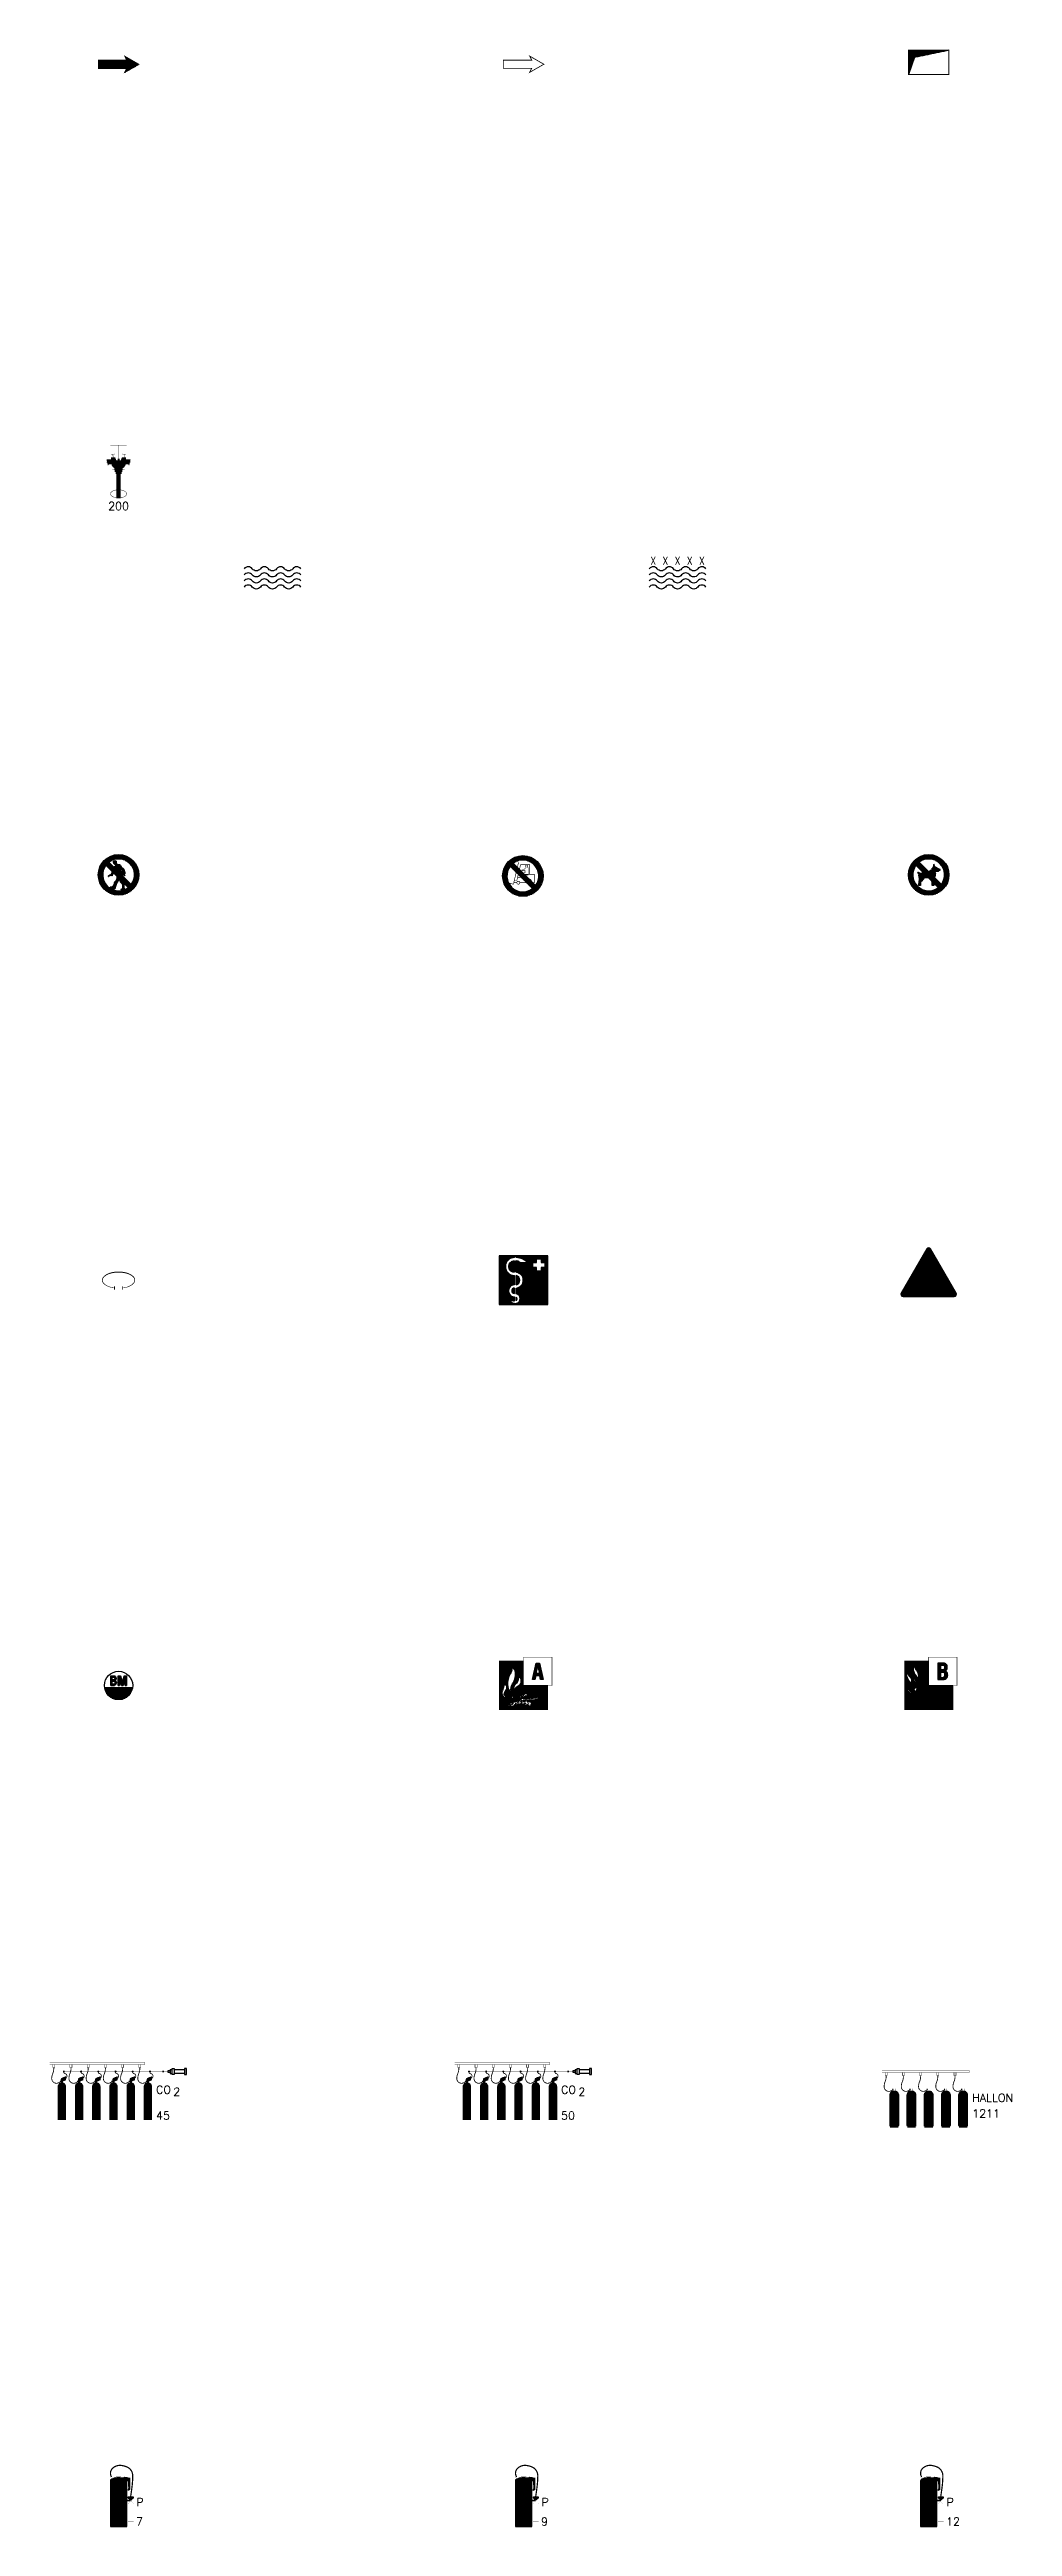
# Model space of a CAD drawing. Header units: millimetres. Extents: x -3 to 2253, y -3 to 1300.
# Drawn here: x 788 to 1026, y -2 to 609 of the extents above; entities that cross this region are included whole.
import ezdxf
from ezdxf.enums import TextEntityAlignment as Align

# ---------------------------------------------------------------- set-up
doc = ezdxf.new("R2010")
doc.units = ezdxf.units.MM
for name, color, linetype in [('GEEL', 2, 'Continuous'), ('GROEN', 3, 'Continuous'), ('ROOD', 1, 'Continuous'), ('TXT', 7, 'Continuous'), ('VEILIG', 7, 'Continuous')]:
    doc.layers.add(name, color=color, linetype=linetype)
doc.styles.add('ROMAND', font='romand')

# ---------------------------------------------------------------- blocks, each defined once
blk = doc.blocks.new('*X31')
at = {"color": 0}
for p, q in [((175.4, 17.75), (176.6, 17.75)), ((175.4, 17.6875), (176.6, 17.6875)), ((175.4, 17.625), (176.6, 17.625)), ((175.4, 17.5625), (176.6, 17.5625)), ((175.4, 17.5), (176.6, 17.5)), ((175.65, 17.4375), (176.35, 17.4375)), ((175.8, 17.375), (176.2, 17.375)), ((175.8, 17.3125), (176.2, 17.3125)), ((175.8, 17.25), (176.2, 17.25)), ((175.8, 17.1875), (176.2, 17.1875)), ((175.8, 17.125), (176.2, 17.125))]:
    blk.add_line(p, q, dxfattribs=at)
blk = doc.blocks.new('*X30')
at = {"color": 0}
for p, q in [((154.08, 22.44), (155.68, 22.44)), ((154.12, 22.38), (155.03, 22.38)), ((154.17, 22.5), (155.38, 22.5)), ((154.26, 22.56), (155.09, 22.56)), ((154.32, 22.31), (155, 22.31)), ((154.35, 22.62), (154.8, 22.62)), ((154.43, 22.69), (154.51, 22.69)), ((154.49, 22.25), (155.01, 22.25)), ((154.62, 22.19), (155.85, 22.19)), ((154.72, 22.12), (155.85, 22.12)), ((154.81, 22.06), (155.85, 22.06)), ((154.88, 22), (155.85, 22)), ((154.94, 21.94), (155.85, 21.94)), ((154.98, 21.88), (155.85, 21.88)), ((155.17, 22.38), (155.85, 22.38)), ((155.19, 22.25), (155.85, 22.25)), ((155.2, 22.31), (155.85, 22.31)), ((155.25, 19.56), (155.57, 19.56)), ((155.25, 19.5), (155.45, 19.5)), ((155.25, 19.44), (155.32, 19.44)), ((155.28, 19.62), (155.7, 19.62)), ((155.29, 21.81), (155.85, 21.81)), ((155.34, 19.69), (155.82, 19.69)), ((155.35, 21.75), (155.85, 21.75)), ((155.36, 21.69), (155.85, 21.69)), ((155.36, 21.62), (155.85, 21.62)), ((155.36, 21.56), (155.85, 21.56)), ((155.37, 21.5), (155.85, 21.5)), ((155.37, 21.44), (155.85, 21.44)), ((155.37, 21.38), (155.85, 21.38)), ((155.37, 21.31), (155.85, 21.31)), ((155.38, 21.25), (155.85, 21.25)), ((155.38, 21.19), (155.85, 21.19)), ((155.38, 21.12), (155.85, 21.12)), ((155.39, 21.06), (155.85, 21.06)), ((155.39, 21), (155.85, 21)), ((155.39, 20.94), (155.85, 20.94)), ((155.4, 20.88), (155.85, 20.88)), ((155.4, 20.81), (155.85, 20.81)), ((155.4, 20.75), (155.85, 20.75)), ((155.4, 19.75), (155.85, 19.75)), ((155.41, 20.69), (155.85, 20.69)), ((155.41, 20.62), (155.85, 20.62)), ((155.41, 20.56), (155.85, 20.56)), ((155.41, 20.5), (155.85, 20.5)), ((155.42, 20.44), (155.85, 20.44)), ((155.42, 20.38), (155.85, 20.38)), ((155.42, 20.31), (155.85, 20.31)), ((155.43, 20.25), (155.85, 20.25)), ((155.43, 20.19), (155.85, 20.19)), ((155.43, 20.12), (155.85, 20.12)), ((155.44, 20.06), (155.85, 20.06)), ((155.44, 20), (155.85, 20)), ((155.44, 19.94), (155.85, 19.94)), ((155.45, 19.88), (155.85, 19.88)), ((155.45, 19.81), (155.85, 19.81))]:
    blk.add_line(p, q, dxfattribs=at)
blk = doc.blocks.new('*X29')
at = {"color": 0}
for p, q in [((151, 21.75), (155, 21.75)), ((151, 21.62), (155, 21.62)), ((151, 21.5), (155, 21.5)), ((151, 21.38), (155, 21.38)), ((151, 21.25), (155, 21.25)), ((151, 21.12), (155, 21.12)), ((151, 21), (155, 21)), ((151, 20.88), (155, 20.88)), ((151, 20.75), (155, 20.75)), ((151, 20.62), (155, 20.62)), ((151, 20.5), (155, 20.5)), ((151, 20.38), (155, 20.38)), ((151, 20.25), (155, 20.25)), ((151, 20.12), (155, 20.12)), ((151, 20), (155, 20)), ((151, 19.88), (155, 19.88)), ((151, 19.75), (155, 19.75)), ((151, 19.62), (155, 19.62)), ((151, 19.5), (155, 19.5)), ((151, 19.38), (155, 19.38)), ((151, 19.25), (155, 19.25)), ((151, 19.12), (155, 19.12)), ((151, 19), (155, 19)), ((151, 18.88), (155, 18.88)), ((151, 18.75), (155, 18.75)), ((151, 18.62), (155, 18.62)), ((151, 18.5), (155, 18.5)), ((151, 18.38), (155, 18.38)), ((151.03, 21.88), (154.97, 21.88)), ((151.12, 22), (154.88, 22)), ((151.28, 22.12), (154.72, 22.12)), ((151.51, 22.25), (154.49, 22.25)), ((151.88, 22.38), (154.12, 22.38)), ((151, 18.25), (155, 18.25)), ((151, 18.12), (155, 18.12)), ((151, 18), (155, 18)), ((151, 17.88), (155, 17.88)), ((151, 17.75), (155, 17.75)), ((151, 17.62), (155, 17.62)), ((151, 17.5), (155, 17.5)), ((151, 17.38), (155, 17.38)), ((151, 17.25), (155, 17.25)), ((151, 17.12), (155, 17.12)), ((151, 17), (155, 17)), ((151, 16.88), (155, 16.88)), ((151, 16.75), (155, 16.75)), ((151, 16.62), (155, 16.62)), ((151, 16.5), (155, 16.5)), ((151, 16.38), (155, 16.38)), ((151, 16.25), (155, 16.25)), ((151, 16.12), (155, 16.12)), ((151, 16), (155, 16)), ((151, 15.88), (155, 15.88)), ((151, 15.75), (155, 15.75)), ((151, 15.62), (155, 15.62)), ((151, 15.5), (155, 15.5)), ((151, 15.38), (155, 15.38)), ((151, 15.25), (155, 15.25)), ((151, 15.12), (155, 15.12)), ((151, 15), (155, 15)), ((151, 14.88), (155, 14.88)), ((151, 14.75), (155, 14.75)), ((151, 14.62), (155, 14.62)), ((151, 14.5), (155, 14.5)), ((151, 14.38), (155, 14.38)), ((151, 14.25), (155, 14.25)), ((151, 14.12), (155, 14.12)), ((151, 14), (155, 14)), ((151, 13.88), (155, 13.88)), ((151, 13.75), (155, 13.75)), ((151, 13.62), (155, 13.62)), ((151, 13.5), (155, 13.5)), ((151, 13.38), (155, 13.38)), ((151, 13.25), (155, 13.25)), ((151, 13.12), (155, 13.12)), ((151, 13), (155, 13)), ((151, 12.88), (155, 12.88)), ((151, 12.75), (155, 12.75)), ((151, 12.62), (155, 12.62)), ((151, 12.5), (155, 12.5)), ((151, 12.38), (155, 12.38)), ((151, 12.25), (155, 12.25)), ((151, 12.12), (155, 12.12)), ((151, 12), (155, 12)), ((151, 11.88), (155, 11.88)), ((151, 11.75), (155, 11.75)), ((151, 11.62), (155, 11.62)), ((151, 11.5), (155, 11.5)), ((151, 11.38), (155, 11.38)), ((151, 11.25), (155, 11.25)), ((151, 11.12), (155, 11.12)), ((151, 11), (155, 11)), ((151, 10.88), (155, 10.88)), ((151, 10.75), (155, 10.75)), ((151, 10.62), (155, 10.62)), ((151, 10.5), (155, 10.5))]:
    blk.add_line(p, q, dxfattribs=at)
blk = doc.blocks.new('0108')
at = {"layer": 'VEILIG'}
blk.add_line((2.8, -0.9), (2.8, -1.3), dxfattribs=at)
for points, const_width in [([(-1.74, 4.72, -0.401039), (-1.25, 7.05, -0.19819), (0.75, 7.55, -0.049364), (1.75, 7.3, -0.336167), (3.5, 5, -0.035542), (3.25, 1.75, 0.002964), (3, 0, 0.054401), (2.99, -0.2, 0.340199)], 0.3), ([(2.3, -4.75), (2.3, -2.01, -0.315578), (2.46, -1.78, 0.315578), (2.8, -1.3), (3.2, -1.3, 0.315578), (3.54, -1.78, -0.315578), (3.7, -2.01), (3.7, -4.75)], 0.02)]:
    blk.add_lwpolyline(points, format="xyb", dxfattribs=dict(at, const_width=const_width))
for points, const_width in [([(2, 3.75), (-2, 3.75)], 0.024), ([(-1.31, 4.32), (-1.5, 4.8), (-1.98, 4.64), (-1.76, 4.09)], 0.02), ([(-0.76, 4.45), (-0.6, 4.9), (0.6, 4.9), (0.76, 4.45)], 0.02), ([(2.8, -1.1), (2, -1.1)], 0.4), ([(2, -5.25), (3.8, -5.25), (3.8, -4.75), (2, -4.75)], 0.02), ([(2.3, -5.25), (2.3, -6.2), (3.7, -6.2), (3.7, -5.25)], 0.02), ([(3.2, -0.9), (3.2, -1.3)], 0.02), ([(2, -6.59), (-2, -6.59)], 0.024)]:
    blk.add_lwpolyline(points, dxfattribs=dict(at, const_width=const_width))
blk.add_lwpolyline([(2, -7.5), (2, 3.75, 0.211848), (1.89, 3.99, 0.094525), (1.41, 4.28, 0.051213), (0.82, 4.44, 0.038544), (0, 4.5, 0.038544), (-0.82, 4.44, 0.051213), (-1.41, 4.28, 0.094525), (-1.89, 3.99, 0.211848), (-2, 3.75), (-2, -7.5)], format="xyb", close=True, dxfattribs=at)
at = {"layer": 'VEILIG', "const_width": 0.02}
blk.add_lwpolyline([(2.85, 4.4), (2.85, 1.7), (2.25, 1.4), (2.25, 1.6), (2.45, 1.8), (2.35, 3.8), (1.97, 3.88, 0.108525), (1.89, 3.99, 0.094525), (1.41, 4.28, 0.033535), (1.03, 4.4), (1.45, 4.7)], format="xyb", close=True, dxfattribs=at)
at = {"layer": 'VEILIG'}
blk.add_lwpolyline([(2.4, -0.5), (2.4, -0.2), (3.6, -0.2), (3.6, -0.5), (3.2, -0.6), (3.2, -0.9), (2.8, -0.9), (2.8, -0.6)], close=True, dxfattribs=at)
blk.add_circle((2.1, 4.3), 0.1, dxfattribs=at)
at = {"layer": 'ROOD'}
blk.add_blockref('*X29', (-153, -18), dxfattribs=at)
at = {"layer": 'VEILIG'}
for name, p in [('*X30', (-153, -18)), ('*X31', (-173, -18))]:
    blk.add_blockref(name, p, dxfattribs=at)
at = {"layer": 'TXT', "style": 'ROMAND'}
for s, p in [('7', (4.3, -7.3)), ('P', (4.4, -2.5))]:
    blk.add_text(s, height=2, dxfattribs=at).set_placement(p)
blk = doc.blocks.new('*X35')
at = {"color": 0}
for p, q in [((195.4, 17.75), (196.6, 17.75)), ((195.4, 17.6875), (196.6, 17.6875)), ((195.4, 17.625), (196.6, 17.625)), ((195.4, 17.5625), (196.6, 17.5625)), ((195.4, 17.5), (196.6, 17.5)), ((195.65, 17.4375), (196.35, 17.4375)), ((195.8, 17.375), (196.2, 17.375)), ((195.8, 17.3125), (196.2, 17.3125)), ((195.8, 17.25), (196.2, 17.25)), ((195.8, 17.1875), (196.2, 17.1875)), ((195.8, 17.125), (196.2, 17.125))]:
    blk.add_line(p, q, dxfattribs=at)
blk = doc.blocks.new('*X34')
at = {"color": 0}
for p, q in [((154.08, 22.44), (155.68, 22.44)), ((154.12, 22.38), (155.03, 22.38)), ((154.17, 22.5), (155.38, 22.5)), ((154.26, 22.56), (155.09, 22.56)), ((154.32, 22.31), (155, 22.31)), ((154.35, 22.62), (154.8, 22.62)), ((154.43, 22.69), (154.51, 22.69)), ((154.49, 22.25), (155.01, 22.25)), ((154.62, 22.19), (155.85, 22.19)), ((154.72, 22.12), (155.85, 22.12)), ((154.81, 22.06), (155.85, 22.06)), ((154.88, 22), (155.85, 22)), ((154.94, 21.94), (155.85, 21.94)), ((154.98, 21.88), (155.85, 21.88)), ((155.17, 22.38), (155.85, 22.38)), ((155.19, 22.25), (155.85, 22.25)), ((155.2, 22.31), (155.85, 22.31)), ((155.25, 19.56), (155.57, 19.56)), ((155.25, 19.5), (155.45, 19.5)), ((155.25, 19.44), (155.32, 19.44)), ((155.28, 19.62), (155.7, 19.62)), ((155.29, 21.81), (155.85, 21.81)), ((155.34, 19.69), (155.82, 19.69)), ((155.35, 21.75), (155.85, 21.75)), ((155.36, 21.69), (155.85, 21.69)), ((155.36, 21.62), (155.85, 21.62)), ((155.36, 21.56), (155.85, 21.56)), ((155.37, 21.5), (155.85, 21.5)), ((155.37, 21.44), (155.85, 21.44)), ((155.37, 21.38), (155.85, 21.38)), ((155.37, 21.31), (155.85, 21.31)), ((155.38, 21.25), (155.85, 21.25)), ((155.38, 21.19), (155.85, 21.19)), ((155.38, 21.12), (155.85, 21.12)), ((155.39, 21.06), (155.85, 21.06)), ((155.39, 21), (155.85, 21)), ((155.39, 20.94), (155.85, 20.94)), ((155.4, 20.88), (155.85, 20.88)), ((155.4, 20.81), (155.85, 20.81)), ((155.4, 20.75), (155.85, 20.75)), ((155.4, 19.75), (155.85, 19.75)), ((155.41, 20.69), (155.85, 20.69)), ((155.41, 20.62), (155.85, 20.62)), ((155.41, 20.56), (155.85, 20.56)), ((155.41, 20.5), (155.85, 20.5)), ((155.42, 20.44), (155.85, 20.44)), ((155.42, 20.38), (155.85, 20.38)), ((155.42, 20.31), (155.85, 20.31)), ((155.43, 20.25), (155.85, 20.25)), ((155.43, 20.19), (155.85, 20.19)), ((155.43, 20.12), (155.85, 20.12)), ((155.44, 20.06), (155.85, 20.06)), ((155.44, 20), (155.85, 20)), ((155.44, 19.94), (155.85, 19.94)), ((155.45, 19.88), (155.85, 19.88)), ((155.45, 19.81), (155.85, 19.81))]:
    blk.add_line(p, q, dxfattribs=at)
blk = doc.blocks.new('*X33')
at = {"color": 0}
for p, q in [((151, 21.75), (155, 21.75)), ((151, 21.62), (155, 21.62)), ((151, 21.5), (155, 21.5)), ((151, 21.38), (155, 21.38)), ((151, 21.25), (155, 21.25)), ((151, 21.12), (155, 21.12)), ((151, 21), (155, 21)), ((151, 20.88), (155, 20.88)), ((151, 20.75), (155, 20.75)), ((151, 20.62), (155, 20.62)), ((151, 20.5), (155, 20.5)), ((151, 20.38), (155, 20.38)), ((151, 20.25), (155, 20.25)), ((151, 20.12), (155, 20.12)), ((151, 20), (155, 20)), ((151, 19.88), (155, 19.88)), ((151, 19.75), (155, 19.75)), ((151, 19.62), (155, 19.62)), ((151, 19.5), (155, 19.5)), ((151, 19.38), (155, 19.38)), ((151, 19.25), (155, 19.25)), ((151, 19.12), (155, 19.12)), ((151, 19), (155, 19)), ((151, 18.88), (155, 18.88)), ((151, 18.75), (155, 18.75)), ((151, 18.62), (155, 18.62)), ((151, 18.5), (155, 18.5)), ((151, 18.38), (155, 18.38)), ((151.03, 21.88), (154.97, 21.88)), ((151.12, 22), (154.88, 22)), ((151.28, 22.12), (154.72, 22.12)), ((151.51, 22.25), (154.49, 22.25)), ((151.88, 22.38), (154.12, 22.38)), ((151, 18.25), (155, 18.25)), ((151, 18.12), (155, 18.12)), ((151, 18), (155, 18)), ((151, 17.88), (155, 17.88)), ((151, 17.75), (155, 17.75)), ((151, 17.62), (155, 17.62)), ((151, 17.5), (155, 17.5)), ((151, 17.38), (155, 17.38)), ((151, 17.25), (155, 17.25)), ((151, 17.12), (155, 17.12)), ((151, 17), (155, 17)), ((151, 16.88), (155, 16.88)), ((151, 16.75), (155, 16.75)), ((151, 16.62), (155, 16.62)), ((151, 16.5), (155, 16.5)), ((151, 16.38), (155, 16.38)), ((151, 16.25), (155, 16.25)), ((151, 16.12), (155, 16.12)), ((151, 16), (155, 16)), ((151, 15.88), (155, 15.88)), ((151, 15.75), (155, 15.75)), ((151, 15.62), (155, 15.62)), ((151, 15.5), (155, 15.5)), ((151, 15.38), (155, 15.38)), ((151, 15.25), (155, 15.25)), ((151, 15.12), (155, 15.12)), ((151, 15), (155, 15)), ((151, 14.88), (155, 14.88)), ((151, 14.75), (155, 14.75)), ((151, 14.62), (155, 14.62)), ((151, 14.5), (155, 14.5)), ((151, 14.38), (155, 14.38)), ((151, 14.25), (155, 14.25)), ((151, 14.12), (155, 14.12)), ((151, 14), (155, 14)), ((151, 13.88), (155, 13.88)), ((151, 13.75), (155, 13.75)), ((151, 13.62), (155, 13.62)), ((151, 13.5), (155, 13.5)), ((151, 13.38), (155, 13.38)), ((151, 13.25), (155, 13.25)), ((151, 13.12), (155, 13.12)), ((151, 13), (155, 13)), ((151, 12.88), (155, 12.88)), ((151, 12.75), (155, 12.75)), ((151, 12.62), (155, 12.62)), ((151, 12.5), (155, 12.5)), ((151, 12.38), (155, 12.38)), ((151, 12.25), (155, 12.25)), ((151, 12.12), (155, 12.12)), ((151, 12), (155, 12)), ((151, 11.88), (155, 11.88)), ((151, 11.75), (155, 11.75)), ((151, 11.62), (155, 11.62)), ((151, 11.5), (155, 11.5)), ((151, 11.38), (155, 11.38)), ((151, 11.25), (155, 11.25)), ((151, 11.12), (155, 11.12)), ((151, 11), (155, 11)), ((151, 10.88), (155, 10.88)), ((151, 10.75), (155, 10.75)), ((151, 10.62), (155, 10.62)), ((151, 10.5), (155, 10.5))]:
    blk.add_line(p, q, dxfattribs=at)
blk = doc.blocks.new('0109')
at = {"layer": 'VEILIG'}
blk.add_line((2.8, -0.9), (2.8, -1.3), dxfattribs=at)
for points, const_width in [([(-1.74, 4.72, -0.401039), (-1.25, 7.05, -0.19819), (0.75, 7.55, -0.049364), (1.75, 7.3, -0.336167), (3.5, 5, -0.035542), (3.25, 1.75, 0.002964), (3, 0, 0.054401), (2.99, -0.2, 0.340199)], 0.3), ([(2.3, -4.75), (2.3, -2.01, -0.315578), (2.46, -1.78, 0.315578), (2.8, -1.3), (3.2, -1.3, 0.315578), (3.54, -1.78, -0.315578), (3.7, -2.01), (3.7, -4.75)], 0.02)]:
    blk.add_lwpolyline(points, format="xyb", dxfattribs=dict(at, const_width=const_width))
for points, const_width in [([(2, 3.75), (-2, 3.75)], 0.024), ([(-1.31, 4.32), (-1.5, 4.8), (-1.98, 4.64), (-1.76, 4.09)], 0.02), ([(-0.76, 4.45), (-0.6, 4.9), (0.6, 4.9), (0.76, 4.45)], 0.02), ([(2.8, -1.1), (2, -1.1)], 0.4), ([(2, -5.25), (3.8, -5.25), (3.8, -4.75), (2, -4.75)], 0.02), ([(2.3, -5.25), (2.3, -6.2), (3.7, -6.2), (3.7, -5.25)], 0.02), ([(3.2, -0.9), (3.2, -1.3)], 0.02)]:
    blk.add_lwpolyline(points, dxfattribs=dict(at, const_width=const_width))
blk.add_lwpolyline([(2, -7.5), (2, 3.75, 0.211848), (1.89, 3.99, 0.094525), (1.41, 4.28, 0.051213), (0.82, 4.44, 0.038544), (0, 4.5, 0.038544), (-0.82, 4.44, 0.051213), (-1.41, 4.28, 0.094525), (-1.89, 3.99, 0.211848), (-2, 3.75), (-2, -7.5)], format="xyb", close=True, dxfattribs=at)
at = {"layer": 'VEILIG', "const_width": 0.02}
blk.add_lwpolyline([(2.85, 4.4), (2.85, 1.7), (2.25, 1.4), (2.25, 1.6), (2.45, 1.8), (2.35, 3.8), (1.97, 3.88, 0.108525), (1.89, 3.99, 0.094525), (1.41, 4.28, 0.033535), (1.03, 4.4), (1.45, 4.7)], format="xyb", close=True, dxfattribs=at)
at = {"layer": 'VEILIG'}
blk.add_lwpolyline([(2.4, -0.5), (2.4, -0.2), (3.6, -0.2), (3.6, -0.5), (3.2, -0.6), (3.2, -0.9), (2.8, -0.9), (2.8, -0.6)], close=True, dxfattribs=at)
at = {"layer": 'VEILIG', "color": 7, "const_width": 0.024}
blk.add_lwpolyline([(2, -6.59), (-2, -6.59)], dxfattribs=at)
at = {"layer": 'VEILIG'}
blk.add_circle((2.1, 4.3), 0.1, dxfattribs=at)
at = {"layer": 'ROOD'}
blk.add_blockref('*X33', (-153, -18), dxfattribs=at)
at = {"layer": 'VEILIG'}
for name, p in [('*X34', (-153, -18)), ('*X35', (-193, -18))]:
    blk.add_blockref(name, p, dxfattribs=at)
at = {"layer": 'TXT', "style": 'ROMAND'}
for s, p in [('9', (4.3, -7.3)), ('P', (4.4, -2.5))]:
    blk.add_text(s, height=2, dxfattribs=at).set_placement(p)
blk = doc.blocks.new('*X39')
at = {"color": 0}
for p, q in [((215.4, 17.75), (216.6, 17.75)), ((215.4, 17.6875), (216.6, 17.6875)), ((215.4, 17.625), (216.6, 17.625)), ((215.4, 17.5625), (216.6, 17.5625)), ((215.4, 17.5), (216.6, 17.5)), ((215.65, 17.4375), (216.35, 17.4375)), ((215.8, 17.375), (216.2, 17.375)), ((215.8, 17.3125), (216.2, 17.3125)), ((215.8, 17.25), (216.2, 17.25)), ((215.8, 17.1875), (216.2, 17.1875)), ((215.8, 17.125), (216.2, 17.125))]:
    blk.add_line(p, q, dxfattribs=at)
blk = doc.blocks.new('*X37')
at = {"color": 0}
for p, q in [((151, 21.75), (155, 21.75)), ((151, 21.62), (155, 21.62)), ((151, 21.5), (155, 21.5)), ((151, 21.38), (155, 21.38)), ((151, 21.25), (155, 21.25)), ((151, 21.12), (155, 21.12)), ((151, 21), (155, 21)), ((151, 20.88), (155, 20.88)), ((151, 20.75), (155, 20.75)), ((151, 20.62), (155, 20.62)), ((151, 20.5), (155, 20.5)), ((151, 20.38), (155, 20.38)), ((151, 20.25), (155, 20.25)), ((151, 20.12), (155, 20.12)), ((151, 20), (155, 20)), ((151, 19.88), (155, 19.88)), ((151, 19.75), (155, 19.75)), ((151, 19.62), (155, 19.62)), ((151, 19.5), (155, 19.5)), ((151, 19.38), (155, 19.38)), ((151, 19.25), (155, 19.25)), ((151, 19.12), (155, 19.12)), ((151, 19), (155, 19)), ((151, 18.88), (155, 18.88)), ((151, 18.75), (155, 18.75)), ((151, 18.62), (155, 18.62)), ((151, 18.5), (155, 18.5)), ((151, 18.38), (155, 18.38)), ((151.03, 21.88), (154.97, 21.88)), ((151.12, 22), (154.88, 22)), ((151.28, 22.12), (154.72, 22.12)), ((151.51, 22.25), (154.49, 22.25)), ((151.88, 22.38), (154.12, 22.38)), ((151, 18.25), (155, 18.25)), ((151, 18.12), (155, 18.12)), ((151, 18), (155, 18)), ((151, 17.88), (155, 17.88)), ((151, 17.75), (155, 17.75)), ((151, 17.62), (155, 17.62)), ((151, 17.5), (155, 17.5)), ((151, 17.38), (155, 17.38)), ((151, 17.25), (155, 17.25)), ((151, 17.12), (155, 17.12)), ((151, 17), (155, 17)), ((151, 16.88), (155, 16.88)), ((151, 16.75), (155, 16.75)), ((151, 16.62), (155, 16.62)), ((151, 16.5), (155, 16.5)), ((151, 16.38), (155, 16.38)), ((151, 16.25), (155, 16.25)), ((151, 16.12), (155, 16.12)), ((151, 16), (155, 16)), ((151, 15.88), (155, 15.88)), ((151, 15.75), (155, 15.75)), ((151, 15.62), (155, 15.62)), ((151, 15.5), (155, 15.5)), ((151, 15.38), (155, 15.38)), ((151, 15.25), (155, 15.25)), ((151, 15.12), (155, 15.12)), ((151, 15), (155, 15)), ((151, 14.88), (155, 14.88)), ((151, 14.75), (155, 14.75)), ((151, 14.62), (155, 14.62)), ((151, 14.5), (155, 14.5)), ((151, 14.38), (155, 14.38)), ((151, 14.25), (155, 14.25)), ((151, 14.12), (155, 14.12)), ((151, 14), (155, 14)), ((151, 13.88), (155, 13.88)), ((151, 13.75), (155, 13.75)), ((151, 13.62), (155, 13.62)), ((151, 13.5), (155, 13.5)), ((151, 13.38), (155, 13.38)), ((151, 13.25), (155, 13.25)), ((151, 13.12), (155, 13.12)), ((151, 13), (155, 13)), ((151, 12.88), (155, 12.88)), ((151, 12.75), (155, 12.75)), ((151, 12.62), (155, 12.62)), ((151, 12.5), (155, 12.5)), ((151, 12.38), (155, 12.38)), ((151, 12.25), (155, 12.25)), ((151, 12.12), (155, 12.12)), ((151, 12), (155, 12)), ((151, 11.88), (155, 11.88)), ((151, 11.75), (155, 11.75)), ((151, 11.62), (155, 11.62)), ((151, 11.5), (155, 11.5)), ((151, 11.38), (155, 11.38)), ((151, 11.25), (155, 11.25)), ((151, 11.12), (155, 11.12)), ((151, 11), (155, 11)), ((151, 10.88), (155, 10.88)), ((151, 10.75), (155, 10.75)), ((151, 10.62), (155, 10.62)), ((151, 10.5), (155, 10.5))]:
    blk.add_line(p, q, dxfattribs=at)
blk = doc.blocks.new('*X38')
at = {"color": 0}
for p, q in [((154.08, 22.44), (155.68, 22.44)), ((154.12, 22.38), (155.03, 22.38)), ((154.17, 22.5), (155.38, 22.5)), ((154.26, 22.56), (155.09, 22.56)), ((154.32, 22.31), (155, 22.31)), ((154.35, 22.62), (154.8, 22.62)), ((154.43, 22.69), (154.51, 22.69)), ((154.49, 22.25), (155.01, 22.25)), ((154.62, 22.19), (155.85, 22.19)), ((154.72, 22.12), (155.85, 22.12)), ((154.81, 22.06), (155.85, 22.06)), ((154.88, 22), (155.85, 22)), ((154.94, 21.94), (155.85, 21.94)), ((154.98, 21.88), (155.85, 21.88)), ((155.17, 22.38), (155.85, 22.38)), ((155.19, 22.25), (155.85, 22.25)), ((155.2, 22.31), (155.85, 22.31)), ((155.25, 19.56), (155.57, 19.56)), ((155.25, 19.5), (155.45, 19.5)), ((155.25, 19.44), (155.32, 19.44)), ((155.28, 19.62), (155.7, 19.62)), ((155.29, 21.81), (155.85, 21.81)), ((155.34, 19.69), (155.82, 19.69)), ((155.35, 21.75), (155.85, 21.75)), ((155.36, 21.69), (155.85, 21.69)), ((155.36, 21.62), (155.85, 21.62)), ((155.36, 21.56), (155.85, 21.56)), ((155.37, 21.5), (155.85, 21.5)), ((155.37, 21.44), (155.85, 21.44)), ((155.37, 21.38), (155.85, 21.38)), ((155.37, 21.31), (155.85, 21.31)), ((155.38, 21.25), (155.85, 21.25)), ((155.38, 21.19), (155.85, 21.19)), ((155.38, 21.12), (155.85, 21.12)), ((155.39, 21.06), (155.85, 21.06)), ((155.39, 21), (155.85, 21)), ((155.39, 20.94), (155.85, 20.94)), ((155.4, 20.88), (155.85, 20.88)), ((155.4, 20.81), (155.85, 20.81)), ((155.4, 20.75), (155.85, 20.75)), ((155.4, 19.75), (155.85, 19.75)), ((155.41, 20.69), (155.85, 20.69)), ((155.41, 20.62), (155.85, 20.62)), ((155.41, 20.56), (155.85, 20.56)), ((155.41, 20.5), (155.85, 20.5)), ((155.42, 20.44), (155.85, 20.44)), ((155.42, 20.38), (155.85, 20.38)), ((155.42, 20.31), (155.85, 20.31)), ((155.43, 20.25), (155.85, 20.25)), ((155.43, 20.19), (155.85, 20.19)), ((155.43, 20.12), (155.85, 20.12)), ((155.44, 20.06), (155.85, 20.06)), ((155.44, 20), (155.85, 20)), ((155.44, 19.94), (155.85, 19.94)), ((155.45, 19.88), (155.85, 19.88)), ((155.45, 19.81), (155.85, 19.81))]:
    blk.add_line(p, q, dxfattribs=at)
blk = doc.blocks.new('0110')
at = {"layer": 'VEILIG'}
blk.add_line((2.8, -0.9), (2.8, -1.3), dxfattribs=at)
for points, const_width in [([(-1.74, 4.72, -0.401039), (-1.25, 7.05, -0.19819), (0.75, 7.55, -0.049364), (1.75, 7.3, -0.336167), (3.5, 5, -0.035542), (3.25, 1.75, 0.002964), (3, 0, 0.054401), (2.99, -0.2, 0.340199)], 0.3), ([(2.3, -4.75), (2.3, -2.01, -0.315578), (2.46, -1.78, 0.315578), (2.8, -1.3), (3.2, -1.3, 0.315578), (3.54, -1.78, -0.315578), (3.7, -2.01), (3.7, -4.75)], 0.02)]:
    blk.add_lwpolyline(points, format="xyb", dxfattribs=dict(at, const_width=const_width))
for points, const_width in [([(2, 3.75), (-2, 3.75)], 0.024), ([(-1.31, 4.32), (-1.5, 4.8), (-1.98, 4.64), (-1.76, 4.09)], 0.02), ([(-0.76, 4.45), (-0.6, 4.9), (0.6, 4.9), (0.76, 4.45)], 0.02), ([(2.8, -1.1), (2, -1.1)], 0.4), ([(2, -5.25), (3.8, -5.25), (3.8, -4.75), (2, -4.75)], 0.02), ([(2.3, -5.25), (2.3, -6.2), (3.7, -6.2), (3.7, -5.25)], 0.02), ([(3.2, -0.9), (3.2, -1.3)], 0.02), ([(2, -6.59), (-2, -6.59)], 0.024)]:
    blk.add_lwpolyline(points, dxfattribs=dict(at, const_width=const_width))
blk.add_lwpolyline([(2, -7.5), (2, 3.75, 0.211848), (1.89, 3.99, 0.094525), (1.41, 4.28, 0.051213), (0.82, 4.44, 0.038544), (0, 4.5, 0.038544), (-0.82, 4.44, 0.051213), (-1.41, 4.28, 0.094525), (-1.89, 3.99, 0.211848), (-2, 3.75), (-2, -7.5)], format="xyb", close=True, dxfattribs=at)
at = {"layer": 'VEILIG', "const_width": 0.02}
blk.add_lwpolyline([(2.85, 4.4), (2.85, 1.7), (2.25, 1.4), (2.25, 1.6), (2.45, 1.8), (2.35, 3.8), (1.97, 3.88, 0.108525), (1.89, 3.99, 0.094525), (1.41, 4.28, 0.033535), (1.03, 4.4), (1.45, 4.7)], format="xyb", close=True, dxfattribs=at)
at = {"layer": 'VEILIG'}
blk.add_lwpolyline([(2.4, -0.5), (2.4, -0.2), (3.6, -0.2), (3.6, -0.5), (3.2, -0.6), (3.2, -0.9), (2.8, -0.9), (2.8, -0.6)], close=True, dxfattribs=at)
blk.add_circle((2.1, 4.3), 0.1, dxfattribs=at)
at = {"layer": 'ROOD'}
blk.add_blockref('*X37', (-153, -18), dxfattribs=at)
at = {"layer": 'VEILIG'}
for name, p in [('*X38', (-153, -18)), ('*X39', (-213, -18))]:
    blk.add_blockref(name, p, dxfattribs=at)
at = {"layer": 'TXT', "style": 'ROMAND'}
for s, p in [('P', (4.4, -2.5)), ('12', (4.3, -7.3))]:
    blk.add_text(s, height=2, dxfattribs=at).set_placement(p)
blk = doc.blocks.new('*X112')
at = {"color": 0}
for p, q in [((8, 94), (10, 94)), ((8, 93.88), (10, 93.88)), ((8, 93.75), (10, 93.75)), ((8, 93.62), (10, 93.62)), ((8, 93.5), (10, 93.5)), ((8, 93.38), (10, 93.38)), ((8, 93.25), (10, 93.25)), ((8, 93.12), (10, 93.12)), ((8, 93), (10, 93)), ((8, 92.88), (10, 92.88)), ((8, 92.75), (10, 92.75)), ((8, 92.62), (10, 92.62)), ((8, 92.5), (10, 92.5)), ((8, 92.38), (10, 92.38)), ((8, 92.25), (10, 92.25)), ((8, 92.12), (10, 92.12)), ((8, 92), (10, 92)), ((8, 91.88), (10, 91.88)), ((8, 91.75), (10, 91.75)), ((8.01, 94.12), (9.99, 94.12)), ((8.03, 94.25), (9.97, 94.25)), ((8.08, 94.38), (9.92, 94.38)), ((8.14, 94.5), (9.86, 94.5)), ((8.23, 94.62), (9.77, 94.62)), ((8.35, 94.75), (9.65, 94.75)), ((8.53, 94.88), (9.47, 94.88)), ((8, 91.62), (10, 91.62)), ((8, 91.5), (10, 91.5)), ((8, 91.38), (10, 91.38)), ((8, 91.25), (10, 91.25)), ((8, 91.12), (10, 91.12)), ((8, 91), (10, 91)), ((8, 90.88), (10, 90.88)), ((8, 90.75), (10, 90.75)), ((8, 90.62), (10, 90.62)), ((8, 90.5), (10, 90.5)), ((8, 90.38), (10, 90.38)), ((8, 90.25), (10, 90.25)), ((8, 90.12), (10, 90.12)), ((8, 90), (10, 90)), ((8, 89.88), (10, 89.88)), ((8, 89.75), (10, 89.75)), ((8, 89.62), (10, 89.62)), ((8, 89.5), (10, 89.5)), ((8, 89.38), (10, 89.38)), ((8, 89.25), (10, 89.25)), ((8, 89.12), (10, 89.12)), ((8, 89), (10, 89)), ((8, 88.88), (10, 88.88)), ((8, 88.75), (10, 88.75)), ((8, 88.62), (10, 88.62)), ((8, 88.5), (10, 88.5)), ((8, 88.38), (10, 88.38)), ((8, 88.25), (10, 88.25)), ((8, 88.12), (10, 88.12)), ((8, 88), (10, 88)), ((8, 87.88), (10, 87.88)), ((8, 87.75), (10, 87.75)), ((8, 87.62), (10, 87.62)), ((8, 87.5), (10, 87.5)), ((8, 87.38), (10, 87.38)), ((8, 87.25), (10, 87.25)), ((8, 87.12), (10, 87.12)), ((8, 87), (10, 87)), ((8, 86.88), (10, 86.88)), ((8, 86.75), (10, 86.75)), ((8, 86.62), (10, 86.62)), ((8, 86.5), (10, 86.5)), ((8, 86.38), (10, 86.38)), ((8, 86.25), (10, 86.25)), ((8, 86.12), (10, 86.12)), ((8, 86), (10, 86))]:
    blk.add_line(p, q, dxfattribs=at)
blk = doc.blocks.new('*X111')
at = {"color": 0}
for p, q in [((8.75, 95.69), (9.81, 95.69)), ((8.75, 95.62), (9.62, 95.62)), ((8.75, 95.56), (9.44, 95.56)), ((8.75, 95.5), (9.25, 95.5)), ((8.75, 95.44), (9.25, 95.44)), ((8.75, 95.38), (9.25, 95.38)), ((8.75, 95.31), (9.25, 95.31)), ((8.75, 95.25), (9.25, 95.25)), ((8.75, 95.19), (9.25, 95.19)), ((8.75, 95.12), (9.25, 95.12)), ((8.75, 95.06), (9.25, 95.06)), ((8.75, 95), (9, 95)), ((8.76, 95.75), (10, 95.75)), ((8.77, 95.81), (10, 95.81)), ((8.8, 95.88), (10, 95.88)), ((8.83, 95.94), (10, 95.94)), ((8.88, 96), (10, 96)), ((8.95, 96.06), (10, 96.06)), ((9, 95), (9.25, 95)), ((9.06, 96.12), (10, 96.12)), ((9.22, 96.19), (10, 96.19)), ((9.38, 96.25), (10, 96.25)), ((9.53, 96.31), (10, 96.31)), ((9.69, 96.38), (10, 96.38)), ((9.84, 96.44), (10, 96.44))]:
    blk.add_line(p, q, dxfattribs=at)
blk = doc.blocks.new('0402')
at = {"layer": 'VEILIG'}
for p, q in [((12.25, 4.5), (12.25, 5)), ((12.25, 5), (12.75, 5)), ((12.75, 4.5), (12.25, 4.5)), ((12.75, 5.25), (12.75, 4.25)), ((12.75, 5.25), (13.25, 5.25)), ((12.75, 4.25), (13.25, 4.25)), ((13.25, 4), (13.25, 5.5)), ((13.25, 5.5), (13.75, 5.5)), ((13.75, 4), (13.25, 4)), ((13.75, 5.5), (13.75, 4)), ((13.75, 5.25), (16.25, 5.25)), ((16.25, 4.25), (13.75, 4.25)), ((16.25, 5.5), (16.25, 4)), ((16.75, 5.5), (16.25, 5.5)), ((16.25, 4), (16.75, 4)), ((16.75, 4), (16.75, 5.5))]:
    blk.add_line(p, q, dxfattribs=at)
for points, const_width in [([(-17, 6.5), (6.5, 6.5), (6.5, 7), (-17, 7)], 0.1), ([(-16.25, 6.5), (-16.25, 5.75), (-15.75, 5.75), (-15.75, 6.5)], 0.1), ([(-12, 6.5), (-12, 5.75), (-11.5, 5.75), (-11.5, 6.5)], 0.1), ([(-7.75, 6.5), (-7.75, 5.75), (-7.25, 5.75), (-7.25, 6.5)], 0.1), ([(-3.5, 6.5), (-3.5, 5.75), (-3, 5.75), (-3, 6.5)], 0.1), ([(0.75, 6.5), (0.75, 5.75), (1.25, 5.75), (1.25, 6.5)], 0.1), ([(5, 6.5), (5, 5.75), (5.5, 5.75), (5.5, 6.5)], 0.1), ([(-13.5, 4.75), (12.25, 4.75)], 0.1), ([(-15, -6.25), (-13, -6.25)], 0.02), ([(-10.75, -6.25), (-8.75, -6.25)], 0.02), ([(-6.5, -6.25), (-4.5, -6.25)], 0.02), ([(-2.25, -6.25), (-0.25, -6.25)], 0.02), ([(2, -6.25), (4, -6.25)], 0.02), ([(6.25, -6.25), (8.25, -6.25)], 0.02)]:
    blk.add_lwpolyline(points, dxfattribs=dict(at, const_width=const_width))
at = {"layer": 'VEILIG', "const_width": 0.2}
for points in [[(-14.19, 2.36, 0.009083), (-14.75, 2, -0.570117), (-16.5, 3, -0.106769), (-16.25, 4.25, 0.123106), (-16, 5.75)], [(-13.5, 4.75, 0.117219), (-13.5, 4.5, 0.283242), (-13.25, 4.25, -0.283242), (-12.75, 3.75, -0.268286), (-13.07, 3.02, 0.026767)], [(-9.94, 2.36, 0.009083), (-10.5, 2, -0.570117), (-12.25, 3, -0.106769), (-12, 4.25, 0.123106), (-11.75, 5.75)], [(-9.25, 4.75, 0.117219), (-9.25, 4.5, 0.283242), (-9, 4.25, -0.283242), (-8.5, 3.75, -0.268286), (-8.82, 3.02, 0.026767)], [(-5.69, 2.36, 0.009083), (-6.25, 2, -0.570117), (-8, 3, -0.106769), (-7.75, 4.25, 0.123106), (-7.5, 5.75)], [(-5, 4.75, 0.117219), (-5, 4.5, 0.283242), (-4.75, 4.25, -0.283242), (-4.25, 3.75, -0.268286), (-4.57, 3.02, 0.026767)], [(-1.44, 2.36, 0.009083), (-2, 2, -0.570117), (-3.75, 3, -0.106769), (-3.5, 4.25, 0.123106), (-3.25, 5.75)], [(-0.75, 4.75, 0.117219), (-0.75, 4.5, 0.283242), (-0.5, 4.25, -0.283242), (0, 3.75, -0.268286), (-0.32, 3.02, 0.026767)], [(2.81, 2.36, 0.009083), (2.25, 2, -0.570117), (0.5, 3, -0.106769), (0.75, 4.25, 0.123106), (1, 5.75)], [(3.5, 4.75, 0.117219), (3.5, 4.5, 0.283242), (3.75, 4.25, -0.283242), (4.25, 3.75, -0.268286), (3.93, 3.02, 0.026767)], [(7.06, 2.36, 0.009083), (6.5, 2, -0.570117), (4.75, 3, -0.106769), (5, 4.25, 0.123106), (5.25, 5.75)], [(7.75, 4.75, 0.117219), (7.75, 4.5, 0.283242), (8, 4.25, -0.283242), (8.5, 3.75, -0.268286), (8.18, 3.02, 0.026767)]]:
    blk.add_lwpolyline(points, format="xyb", dxfattribs=at)
at = {"layer": 'VEILIG'}
for points, const_width in [([(-13, -7), (-13, 0.99, 1), (-15, 0.99), (-15, -7)], 0.02), ([(-13.94, 3.13), (-13, 3.5), (-13, 2.75), (-13.75, 2.5), (-13.75, 1.97, 0.127017), (-14.25, 1.97), (-14.25, 2.66, -0.306678)], 0.02), ([(-13.62, 4.75, 1), (-13.38, 4.75, 1)], 0.25), ([(-8.75, -7), (-8.75, 0.99, 1), (-10.75, 0.99), (-10.75, -7)], 0.02), ([(-9.69, 3.13), (-8.75, 3.5), (-8.75, 2.75), (-9.5, 2.5), (-9.5, 1.97, 0.127017), (-10, 1.97), (-10, 2.66, -0.306678)], 0.02), ([(-9.38, 4.75, 1), (-9.12, 4.75, 1)], 0.25), ([(-4.5, -7), (-4.5, 0.99, 1), (-6.5, 0.99), (-6.5, -7)], 0.02), ([(-5.44, 3.13), (-4.5, 3.5), (-4.5, 2.75), (-5.25, 2.5), (-5.25, 1.97, 0.127017), (-5.75, 1.97), (-5.75, 2.66, -0.306678)], 0.02), ([(-5.12, 4.75, 1), (-4.88, 4.75, 1)], 0.25), ([(-0.25, -7), (-0.25, 0.99, 1), (-2.25, 0.99), (-2.25, -7)], 0.02), ([(-1.19, 3.13), (-0.25, 3.5), (-0.25, 2.75), (-1, 2.5), (-1, 1.97, 0.127017), (-1.5, 1.97), (-1.5, 2.66, -0.306678)], 0.02), ([(-0.88, 4.75, 1), (-0.62, 4.75, 1)], 0.25), ([(4, -7), (4, 0.99, 1), (2, 0.99), (2, -7)], 0.02), ([(3.06, 3.13), (4, 3.5), (4, 2.75), (3.25, 2.5), (3.25, 1.97, 0.127017), (2.75, 1.97), (2.75, 2.66, -0.306678)], 0.02), ([(3.38, 4.75, 1), (3.62, 4.75, 1)], 0.25), ([(8.25, -7), (8.25, 0.99, 1), (6.25, 0.99), (6.25, -7)], 0.02), ([(7.31, 3.13), (8.25, 3.5), (8.25, 2.75), (7.5, 2.5), (7.5, 1.97, 0.127017), (7, 1.97), (7, 2.66, -0.306678)], 0.02), ([(7.62, 4.75, 1), (7.88, 4.75, 1)], 0.25), ([(10.88, 4.75, 1), (11.12, 4.75, 1)], 0.25)]:
    blk.add_lwpolyline(points, format="xyb", close=True, dxfattribs=dict(at, const_width=const_width))
for points in [[(-14.25, 2.5), (-14.25, 2.25), (-14.5, 2.5), (-14.5, 2.25)], [(-10, 2.5), (-10, 2.25), (-10.25, 2.5), (-10.25, 2.25)], [(-5.75, 2.5), (-5.75, 2.25), (-6, 2.5), (-6, 2.25)], [(-1.5, 2.5), (-1.5, 2.25), (-1.75, 2.5), (-1.75, 2.25)], [(2.75, 2.5), (2.75, 2.25), (2.5, 2.5), (2.5, 2.25)], [(7, 2.5), (7, 2.25), (6.75, 2.5), (6.75, 2.25)]]:
    blk.add_solid(points, dxfattribs=at)
at = {"layer": 'ROOD'}
for p in [(-23, -93), (-18.75, -93), (-14.5, -93), (-10.25, -93), (-6, -93), (-1.75, -93)]:
    blk.add_blockref('*X112', p, dxfattribs=at)
at = {"layer": 'VEILIG'}
for p in [(-23, -93), (-18.75, -93), (-14.5, -93), (-10.25, -93), (-6, -93), (-1.75, -93)]:
    blk.add_blockref('*X111', p, dxfattribs=at)
at = {"layer": 'TXT', "style": 'ROMAND'}
for s, p in [('CO', (9.25, -0.75)), ('2', (13.5, -1.25)), ('45', (9.25, -7.12))]:
    blk.add_text(s, height=2, dxfattribs=at).set_placement(p)
blk = doc.blocks.new('*X114')
at = {"color": 0}
for p, q in [((8.75, 95.69), (9.81, 95.69)), ((8.75, 95.62), (9.62, 95.62)), ((8.75, 95.56), (9.44, 95.56)), ((8.75, 95.5), (9.25, 95.5)), ((8.75, 95.44), (9.25, 95.44)), ((8.75, 95.38), (9.25, 95.38)), ((8.75, 95.31), (9.25, 95.31)), ((8.75, 95.25), (9.25, 95.25)), ((8.75, 95.19), (9.25, 95.19)), ((8.75, 95.12), (9.25, 95.12)), ((8.75, 95.06), (9.25, 95.06)), ((8.75, 95), (9, 95)), ((8.76, 95.75), (10, 95.75)), ((8.77, 95.81), (10, 95.81)), ((8.8, 95.88), (10, 95.88)), ((8.83, 95.94), (10, 95.94)), ((8.88, 96), (10, 96)), ((8.95, 96.06), (10, 96.06)), ((9, 95), (9.25, 95)), ((9.06, 96.12), (10, 96.12)), ((9.22, 96.19), (10, 96.19)), ((9.38, 96.25), (10, 96.25)), ((9.53, 96.31), (10, 96.31)), ((9.69, 96.38), (10, 96.38)), ((9.84, 96.44), (10, 96.44))]:
    blk.add_line(p, q, dxfattribs=at)
blk = doc.blocks.new('*X115')
at = {"color": 0}
for p, q in [((8, 94), (10, 94)), ((8, 93.88), (10, 93.88)), ((8, 93.75), (10, 93.75)), ((8, 93.62), (10, 93.62)), ((8, 93.5), (10, 93.5)), ((8, 93.38), (10, 93.38)), ((8, 93.25), (10, 93.25)), ((8, 93.12), (10, 93.12)), ((8, 93), (10, 93)), ((8, 92.88), (10, 92.88)), ((8, 92.75), (10, 92.75)), ((8, 92.62), (10, 92.62)), ((8, 92.5), (10, 92.5)), ((8, 92.38), (10, 92.38)), ((8, 92.25), (10, 92.25)), ((8, 92.12), (10, 92.12)), ((8, 92), (10, 92)), ((8, 91.88), (10, 91.88)), ((8, 91.75), (10, 91.75)), ((8.01, 94.12), (9.99, 94.12)), ((8.03, 94.25), (9.97, 94.25)), ((8.08, 94.38), (9.92, 94.38)), ((8.14, 94.5), (9.86, 94.5)), ((8.23, 94.62), (9.77, 94.62)), ((8.35, 94.75), (9.65, 94.75)), ((8.53, 94.88), (9.47, 94.88)), ((8, 91.62), (10, 91.62)), ((8, 91.5), (10, 91.5)), ((8, 91.38), (10, 91.38)), ((8, 91.25), (10, 91.25)), ((8, 91.12), (10, 91.12)), ((8, 91), (10, 91)), ((8, 90.88), (10, 90.88)), ((8, 90.75), (10, 90.75)), ((8, 90.62), (10, 90.62)), ((8, 90.5), (10, 90.5)), ((8, 90.38), (10, 90.38)), ((8, 90.25), (10, 90.25)), ((8, 90.12), (10, 90.12)), ((8, 90), (10, 90)), ((8, 89.88), (10, 89.88)), ((8, 89.75), (10, 89.75)), ((8, 89.62), (10, 89.62)), ((8, 89.5), (10, 89.5)), ((8, 89.38), (10, 89.38)), ((8, 89.25), (10, 89.25)), ((8, 89.12), (10, 89.12)), ((8, 89), (10, 89)), ((8, 88.88), (10, 88.88)), ((8, 88.75), (10, 88.75)), ((8, 88.62), (10, 88.62)), ((8, 88.5), (10, 88.5)), ((8, 88.38), (10, 88.38)), ((8, 88.25), (10, 88.25)), ((8, 88.12), (10, 88.12)), ((8, 88), (10, 88)), ((8, 87.88), (10, 87.88)), ((8, 87.75), (10, 87.75)), ((8, 87.62), (10, 87.62)), ((8, 87.5), (10, 87.5)), ((8, 87.38), (10, 87.38)), ((8, 87.25), (10, 87.25)), ((8, 87.12), (10, 87.12)), ((8, 87), (10, 87)), ((8, 86.88), (10, 86.88)), ((8, 86.75), (10, 86.75)), ((8, 86.62), (10, 86.62)), ((8, 86.5), (10, 86.5)), ((8, 86.38), (10, 86.38)), ((8, 86.25), (10, 86.25)), ((8, 86.12), (10, 86.12)), ((8, 86), (10, 86))]:
    blk.add_line(p, q, dxfattribs=at)
blk = doc.blocks.new('0403')
at = {"layer": 'VEILIG'}
for p, q in [((12.25, 5), (12.75, 5)), ((12.25, 4.5), (12.25, 5)), ((12.75, 4.5), (12.25, 4.5)), ((12.75, 5.25), (13.25, 5.25)), ((12.75, 5.25), (12.75, 4.25)), ((12.75, 4.25), (13.25, 4.25)), ((13.25, 5.5), (13.75, 5.5)), ((13.25, 4), (13.25, 5.5)), ((13.75, 4), (13.25, 4)), ((13.75, 5.5), (13.75, 4)), ((13.75, 5.25), (16.25, 5.25)), ((16.25, 4.25), (13.75, 4.25)), ((16.75, 5.5), (16.25, 5.5)), ((16.25, 5.5), (16.25, 4)), ((16.25, 4), (16.75, 4)), ((16.75, 4), (16.75, 5.5))]:
    blk.add_line(p, q, dxfattribs=at)
for points, const_width in [([(-17, 6.5), (6.5, 6.5), (6.5, 7), (-17, 7)], 0.1), ([(-16.25, 6.5), (-16.25, 5.75), (-15.75, 5.75), (-15.75, 6.5)], 0.1), ([(-12, 6.5), (-12, 5.75), (-11.5, 5.75), (-11.5, 6.5)], 0.1), ([(-7.75, 6.5), (-7.75, 5.75), (-7.25, 5.75), (-7.25, 6.5)], 0.1), ([(-3.5, 6.5), (-3.5, 5.75), (-3, 5.75), (-3, 6.5)], 0.1), ([(0.75, 6.5), (0.75, 5.75), (1.25, 5.75), (1.25, 6.5)], 0.1), ([(5, 6.5), (5, 5.75), (5.5, 5.75), (5.5, 6.5)], 0.1), ([(-13.5, 4.75), (12.25, 4.75)], 0.1), ([(-15, -6.25), (-13, -6.25)], 0.02), ([(-10.75, -6.25), (-8.75, -6.25)], 0.02), ([(-6.5, -6.25), (-4.5, -6.25)], 0.02), ([(-2.25, -6.25), (-0.25, -6.25)], 0.02), ([(2, -6.25), (4, -6.25)], 0.02), ([(6.25, -6.25), (8.25, -6.25)], 0.02)]:
    blk.add_lwpolyline(points, dxfattribs=dict(at, const_width=const_width))
at = {"layer": 'VEILIG', "const_width": 0.2}
for points in [[(-14.19, 2.36, 0.009083), (-14.75, 2, -0.570117), (-16.5, 3, -0.106769), (-16.25, 4.25, 0.123106), (-16, 5.75)], [(-13.5, 4.75, 0.117219), (-13.5, 4.5, 0.283242), (-13.25, 4.25, -0.283242), (-12.75, 3.75, -0.268286), (-13.07, 3.02, 0.026767)], [(-9.94, 2.36, 0.009083), (-10.5, 2, -0.570117), (-12.25, 3, -0.106769), (-12, 4.25, 0.123106), (-11.75, 5.75)], [(-9.25, 4.75, 0.117219), (-9.25, 4.5, 0.283242), (-9, 4.25, -0.283242), (-8.5, 3.75, -0.268286), (-8.82, 3.02, 0.026767)], [(-5.69, 2.36, 0.009083), (-6.25, 2, -0.570117), (-8, 3, -0.106769), (-7.75, 4.25, 0.123106), (-7.5, 5.75)], [(-5, 4.75, 0.117219), (-5, 4.5, 0.283242), (-4.75, 4.25, -0.283242), (-4.25, 3.75, -0.268286), (-4.57, 3.02, 0.026767)], [(-1.44, 2.36, 0.009083), (-2, 2, -0.570117), (-3.75, 3, -0.106769), (-3.5, 4.25, 0.123106), (-3.25, 5.75)], [(-0.75, 4.75, 0.117219), (-0.75, 4.5, 0.283242), (-0.5, 4.25, -0.283242), (0, 3.75, -0.268286), (-0.32, 3.02, 0.026767)], [(2.81, 2.36, 0.009083), (2.25, 2, -0.570117), (0.5, 3, -0.106769), (0.75, 4.25, 0.123106), (1, 5.75)], [(3.5, 4.75, 0.117219), (3.5, 4.5, 0.283242), (3.75, 4.25, -0.283242), (4.25, 3.75, -0.268286), (3.93, 3.02, 0.026767)], [(7.06, 2.36, 0.009083), (6.5, 2, -0.570117), (4.75, 3, -0.106769), (5, 4.25, 0.123106), (5.25, 5.75)], [(7.75, 4.75, 0.117219), (7.75, 4.5, 0.283242), (8, 4.25, -0.283242), (8.5, 3.75, -0.268286), (8.18, 3.02, 0.026767)]]:
    blk.add_lwpolyline(points, format="xyb", dxfattribs=at)
at = {"layer": 'VEILIG'}
for points, const_width in [([(-13, -7), (-13, 0.99, 1), (-15, 0.99), (-15, -7)], 0.02), ([(-13.94, 3.13), (-13, 3.5), (-13, 2.75), (-13.75, 2.5), (-13.75, 1.97, 0.127017), (-14.25, 1.97), (-14.25, 2.66, -0.306678)], 0.02), ([(-13.62, 4.75, 1), (-13.38, 4.75, 1)], 0.25), ([(-8.75, -7), (-8.75, 0.99, 1), (-10.75, 0.99), (-10.75, -7)], 0.02), ([(-9.69, 3.13), (-8.75, 3.5), (-8.75, 2.75), (-9.5, 2.5), (-9.5, 1.97, 0.127017), (-10, 1.97), (-10, 2.66, -0.306678)], 0.02), ([(-9.38, 4.75, 1), (-9.12, 4.75, 1)], 0.25), ([(-4.5, -7), (-4.5, 0.99, 1), (-6.5, 0.99), (-6.5, -7)], 0.02), ([(-5.44, 3.13), (-4.5, 3.5), (-4.5, 2.75), (-5.25, 2.5), (-5.25, 1.97, 0.127017), (-5.75, 1.97), (-5.75, 2.66, -0.306678)], 0.02), ([(-5.12, 4.75, 1), (-4.88, 4.75, 1)], 0.25), ([(-0.25, -7), (-0.25, 0.99, 1), (-2.25, 0.99), (-2.25, -7)], 0.02), ([(-1.19, 3.13), (-0.25, 3.5), (-0.25, 2.75), (-1, 2.5), (-1, 1.97, 0.127017), (-1.5, 1.97), (-1.5, 2.66, -0.306678)], 0.02), ([(-0.88, 4.75, 1), (-0.62, 4.75, 1)], 0.25), ([(4, -7), (4, 0.99, 1), (2, 0.99), (2, -7)], 0.02), ([(3.06, 3.13), (4, 3.5), (4, 2.75), (3.25, 2.5), (3.25, 1.97, 0.127017), (2.75, 1.97), (2.75, 2.66, -0.306678)], 0.02), ([(3.38, 4.75, 1), (3.62, 4.75, 1)], 0.25), ([(8.25, -7), (8.25, 0.99, 1), (6.25, 0.99), (6.25, -7)], 0.02), ([(7.31, 3.13), (8.25, 3.5), (8.25, 2.75), (7.5, 2.5), (7.5, 1.97, 0.127017), (7, 1.97), (7, 2.66, -0.306678)], 0.02), ([(7.62, 4.75, 1), (7.88, 4.75, 1)], 0.25), ([(10.88, 4.75, 1), (11.12, 4.75, 1)], 0.25)]:
    blk.add_lwpolyline(points, format="xyb", close=True, dxfattribs=dict(at, const_width=const_width))
for points in [[(-14.25, 2.5), (-14.25, 2.25), (-14.5, 2.5), (-14.5, 2.25)], [(-10, 2.5), (-10, 2.25), (-10.25, 2.5), (-10.25, 2.25)], [(-5.75, 2.5), (-5.75, 2.25), (-6, 2.5), (-6, 2.25)], [(-1.5, 2.5), (-1.5, 2.25), (-1.75, 2.5), (-1.75, 2.25)], [(2.75, 2.5), (2.75, 2.25), (2.5, 2.5), (2.5, 2.25)], [(7, 2.5), (7, 2.25), (6.75, 2.5), (6.75, 2.25)]]:
    blk.add_solid(points, dxfattribs=at)
at = {"layer": 'ROOD'}
for p in [(-23, -93), (-18.75, -93), (-14.5, -93), (-10.25, -93), (-6, -93), (-1.75, -93)]:
    blk.add_blockref('*X115', p, dxfattribs=at)
at = {"layer": 'VEILIG'}
for p in [(-23, -93), (-18.75, -93), (-14.5, -93), (-10.25, -93), (-6, -93), (-1.75, -93)]:
    blk.add_blockref('*X114', p, dxfattribs=at)
at = {"layer": 'TXT', "style": 'ROMAND'}
for s, p in [('CO', (9.25, -0.75)), ('2', (13.5, -1.25)), ('50', (9.25, -7.12))]:
    blk.add_text(s, height=2, dxfattribs=at).set_placement(p)
blk = doc.blocks.new('*X117')
at = {"color": 0}
for p, q in [((127.8, 93.9), (130.2, 93.9)), ((127.8, 93.8), (130.2, 93.8)), ((127.8, 93.7), (130.2, 93.7)), ((127.8, 93.6), (130.2, 93.6)), ((127.8, 93.5), (130.2, 93.5)), ((127.8, 93.4), (130.2, 93.4)), ((127.8, 93.3), (130.2, 93.3)), ((127.8, 93.2), (130.2, 93.2)), ((127.8, 93.1), (130.2, 93.1)), ((127.8, 93), (130.2, 93)), ((127.8, 92.9), (130.2, 92.9)), ((127.8, 92.8), (130.2, 92.8)), ((127.8, 92.7), (130.2, 92.7)), ((127.8, 92.6), (130.2, 92.6)), ((127.8, 92.5), (130.2, 92.5)), ((127.8, 92.4), (130.2, 92.4)), ((127.8, 92.3), (130.2, 92.3)), ((127.8, 92.2), (130.2, 92.2)), ((127.8, 92.1), (130.2, 92.1)), ((127.8, 92), (130.2, 92)), ((127.8, 91.9), (130.2, 91.9)), ((127.8, 91.8), (130.2, 91.8)), ((127.8, 91.7), (130.2, 91.7)), ((127.82, 94), (130.18, 94)), ((127.84, 94.1), (130.16, 94.1)), ((127.87, 94.2), (130.13, 94.2)), ((127.91, 94.3), (130.09, 94.3)), ((127.96, 94.4), (130.04, 94.4)), ((128.03, 94.5), (129.97, 94.5)), ((128.11, 94.6), (129.89, 94.6)), ((128.21, 94.7), (129.79, 94.7)), ((128.34, 94.8), (129.66, 94.8)), ((128.52, 94.9), (129.48, 94.9)), ((127.8, 91.6), (130.2, 91.6)), ((127.8, 91.5), (130.2, 91.5)), ((127.8, 91.4), (130.2, 91.4)), ((127.8, 91.3), (130.2, 91.3)), ((127.8, 91.2), (130.2, 91.2)), ((127.8, 91.1), (130.2, 91.1)), ((127.8, 91), (130.2, 91)), ((127.8, 90.9), (130.2, 90.9)), ((127.8, 90.8), (130.2, 90.8)), ((127.8, 90.7), (130.2, 90.7)), ((127.8, 90.6), (130.2, 90.6)), ((127.8, 90.5), (130.2, 90.5)), ((127.8, 90.4), (130.2, 90.4)), ((127.8, 90.3), (130.2, 90.3)), ((127.8, 90.2), (130.2, 90.2)), ((127.8, 90.1), (130.2, 90.1)), ((127.8, 90), (130.2, 90)), ((127.8, 89.9), (130.2, 89.9)), ((127.8, 89.8), (130.2, 89.8)), ((127.8, 89.7), (130.2, 89.7)), ((127.8, 89.6), (130.2, 89.6)), ((127.8, 89.5), (130.2, 89.5)), ((127.8, 89.4), (130.2, 89.4)), ((127.8, 89.3), (130.2, 89.3)), ((127.8, 89.2), (130.2, 89.2)), ((127.8, 89.1), (130.2, 89.1)), ((127.8, 89), (130.2, 89)), ((127.8, 88.9), (130.2, 88.9)), ((127.8, 88.8), (130.2, 88.8)), ((127.8, 88.7), (130.2, 88.7)), ((127.8, 88.6), (130.2, 88.6)), ((127.8, 88.5), (130.2, 88.5)), ((127.8, 88.4), (130.2, 88.4)), ((127.8, 88.3), (130.2, 88.3)), ((127.8, 88.2), (130.2, 88.2)), ((127.8, 88.1), (130.2, 88.1)), ((127.8, 88), (130.2, 88)), ((127.8, 87.9), (130.2, 87.9)), ((127.8, 87.8), (130.2, 87.8)), ((127.8, 87.7), (130.2, 87.7)), ((127.8, 87.6), (130.2, 87.6)), ((127.8, 87.5), (130.2, 87.5)), ((127.8, 87.4), (130.2, 87.4)), ((127.8, 87.3), (130.2, 87.3)), ((127.8, 87.2), (130.2, 87.2)), ((127.8, 87.1), (130.2, 87.1)), ((127.8, 87), (130.2, 87)), ((127.8, 86.9), (130.2, 86.9)), ((127.8, 86.8), (130.2, 86.8)), ((127.8, 86.7), (130.2, 86.7)), ((127.8, 86.6), (130.2, 86.6)), ((127.83, 86.4), (130.17, 86.4)), ((128, 86.2), (130, 86.2)), ((128, 86.1), (130, 86.1))]:
    blk.add_line(p, q, dxfattribs=at)
blk = doc.blocks.new('0404')
at = {"layer": 'VEILIG'}
for points, const_width in [([(-11.5, 4.5), (10, 4.5), (10, 5), (-11.5, 5)], 0.1), ([(-10.75, 4.5), (-10.75, 3.75), (-10.25, 3.75), (-10.25, 4.5)], 0.1), ([(-8.75, -0.03), (-8.75, 0.5), (-8.25, 0.5), (-8.25, -0.03)], 0.05), ([(-6.5, 4.5), (-6.5, 3.75), (-6, 3.75), (-6, 4.5)], 0.1), ([(-4.5, -0.03), (-4.5, 0.5), (-4, 0.5), (-4, -0.03)], 0.05), ([(-2.25, 4.5), (-2.25, 3.75), (-1.75, 3.75), (-1.75, 4.5)], 0.1), ([(-0.25, -0.03), (-0.25, 0.5), (0.25, 0.5), (0.25, -0.03)], 0.05), ([(2, 4.5), (2, 3.75), (2.5, 3.75), (2.5, 4.5)], 0.1), ([(4, -0.03), (4, 0.5), (4.5, 0.5), (4.5, -0.03)], 0.05), ([(6.25, 4.5), (6.25, 3.75), (6.75, 3.75), (6.75, 4.5)], 0.1), ([(8.25, -0.03), (8.25, 0.5), (8.75, 0.5), (8.75, -0.03)], 0.05), ([(-9.5, -8.7), (-7.5, -8.7)], 0.05), ([(-5.25, -8.7), (-3.25, -8.7)], 0.05), ([(-1, -8.7), (1, -8.7)], 0.05), ([(3.25, -8.7), (5.25, -8.7)], 0.05), ([(7.5, -8.7), (9.5, -8.7)], 0.05)]:
    blk.add_lwpolyline(points, dxfattribs=dict(at, const_width=const_width))
at = {"layer": 'VEILIG', "const_width": 0.2}
for points in [[(-8.69, 0.36, 0.009083), (-9.25, 0, -0.570117), (-11, 1, -0.106769), (-10.75, 2.25, 0.123106), (-10.5, 3.75)], [(-4.44, 0.36, 0.009083), (-5, 0, -0.570117), (-6.75, 1, -0.106769), (-6.5, 2.25, 0.123106), (-6.25, 3.75)], [(-0.19, 0.36, 0.009083), (-0.75, 0, -0.570117), (-2.5, 1, -0.106769), (-2.25, 2.25, 0.123106), (-2, 3.75)], [(4.06, 0.36, 0.009083), (3.5, 0, -0.570117), (1.75, 1, -0.106769), (2, 2.25, 0.123106), (2.25, 3.75)], [(8.31, 0.36, 0.009083), (7.75, 0, -0.570117), (6, 1, -0.106769), (6.25, 2.25, 0.123106), (6.5, 3.75)]]:
    blk.add_lwpolyline(points, format="xyb", dxfattribs=at)
at = {"layer": 'VEILIG', "const_width": 0.05}
for points in [[(-7.5, -9), (-7.5, -8.7, 0.414214), (-7.3, -8.5), (-7.3, -1.2, 1), (-9.7, -1.2), (-9.7, -8.5, 0.414214), (-9.5, -8.7), (-9.5, -9)], [(-3.25, -9), (-3.25, -8.7, 0.414214), (-3.05, -8.5), (-3.05, -1.2, 1), (-5.45, -1.2), (-5.45, -8.5, 0.414214), (-5.25, -8.7), (-5.25, -9)], [(1, -9), (1, -8.7, 0.414214), (1.2, -8.5), (1.2, -1.2, 1), (-1.2, -1.2), (-1.2, -8.5, 0.414214), (-1, -8.7), (-1, -9)], [(5.25, -9), (5.25, -8.7, 0.414214), (5.45, -8.5), (5.45, -1.2, 1), (3.05, -1.2), (3.05, -8.5, 0.414214), (3.25, -8.7), (3.25, -9)], [(9.5, -9), (9.5, -8.7, 0.414214), (9.7, -8.5), (9.7, -1.2, 1), (7.3, -1.2), (7.3, -8.5, 0.414214), (7.5, -8.7), (7.5, -9)]]:
    blk.add_lwpolyline(points, format="xyb", close=True, dxfattribs=at)
at = {"layer": 'VEILIG'}
for points in [[(-8.75, 0.5), (-8.75, 0.25), (-9, 0.5), (-9, 0.25)], [(-4.5, 0.5), (-4.5, 0.25), (-4.75, 0.5), (-4.75, 0.25)], [(-0.25, 0.5), (-0.25, 0.25), (-0.5, 0.5), (-0.5, 0.25)], [(4, 0.5), (4, 0.25), (3.75, 0.5), (3.75, 0.25)], [(8.25, 0.5), (8.25, 0.25), (8, 0.5), (8, 0.25)]]:
    blk.add_solid(points, dxfattribs=at)
at = {"layer": 'ROOD'}
for p in [(-137.5, -95), (-133.25, -95), (-129, -95), (-124.75, -95), (-120.5, -95)]:
    blk.add_blockref('*X117', p, dxfattribs=at)
at = {"layer": 'TXT', "style": 'ROMAND'}
for s, p in [('HALLON', (10.75, -2.75)), ('1211', (10.75, -6.62))]:
    blk.add_text(s, height=2, dxfattribs=at).set_placement(p)
blk = doc.blocks.new('*X200')
at = {"color": 0}
for p, q in [((251.08, 121.38), (251.94, 121.38)), ((251.08, 121.25), (252.18, 121.25)), ((251.08, 121.12), (252.28, 121.12)), ((251.08, 121), (251.41, 121)), ((251.08, 120.88), (251.41, 120.88)), ((251.08, 120.75), (251.41, 120.75)), ((251.08, 120.62), (251.41, 120.62)), ((251.08, 120.5), (251.41, 120.5)), ((251.08, 120.38), (252.29, 120.38)), ((251.08, 120.25), (252.19, 120.25)), ((251.08, 120.12), (252.31, 120.12)), ((251.08, 120), (251.41, 120)), ((251.08, 119.88), (251.41, 119.88)), ((251.08, 119.75), (251.41, 119.75)), ((251.08, 119.62), (251.41, 119.62)), ((251.08, 119.5), (251.41, 119.5)), ((251.08, 119.38), (251.41, 119.38)), ((251.08, 119.25), (252.27, 119.25)), ((251.08, 119.12), (252.16, 119.12)), ((251.08, 119), (251.97, 119)), ((251.97, 121), (252.34, 121)), ((251.97, 119.38), (252.36, 119.38)), ((252, 120.5), (252.35, 120.5)), ((252, 120), (252.39, 120)), ((252.03, 120.88), (252.38, 120.88)), ((252.04, 120.62), (252.38, 120.62)), ((252.04, 119.5), (252.41, 119.5)), ((252.05, 120.75), (252.39, 120.75)), ((252.07, 119.88), (252.43, 119.88)), ((252.07, 119.62), (252.44, 119.62)), ((252.08, 119.75), (252.45, 119.75)), ((252.94, 121.38), (253.51, 121.38)), ((252.94, 121.25), (253.54, 121.25)), ((252.94, 121.12), (253.57, 121.12)), ((252.94, 121), (253.6, 121)), ((252.94, 120.88), (253.27, 120.88)), ((252.94, 120.75), (253.27, 120.75)), ((252.94, 120.62), (253.27, 120.62)), ((252.94, 120.5), (253.27, 120.5)), ((252.94, 120.38), (253.27, 120.38)), ((252.94, 120.25), (253.27, 120.25)), ((252.94, 120.12), (253.27, 120.12)), ((252.94, 120), (253.27, 120)), ((252.94, 119.88), (253.27, 119.88)), ((252.94, 119.75), (253.27, 119.75)), ((252.94, 119.62), (253.27, 119.62)), ((252.94, 119.5), (253.27, 119.5)), ((252.94, 119.38), (253.27, 119.38)), ((252.94, 119.25), (253.27, 119.25)), ((252.94, 119.12), (253.27, 119.12)), ((252.94, 119), (253.27, 119)), ((253.29, 120.88), (253.63, 120.88)), ((253.32, 120.75), (253.66, 120.75)), ((253.35, 120.62), (253.69, 120.62)), ((253.38, 120.5), (253.72, 120.5)), ((253.41, 120.38), (253.75, 120.38)), ((253.44, 120.25), (253.78, 120.25)), ((253.47, 120.12), (253.81, 120.12)), ((253.5, 120), (253.84, 120)), ((253.53, 119.88), (253.87, 119.88)), ((253.56, 119.75), (253.9, 119.75)), ((253.59, 119.62), (253.93, 119.62)), ((253.62, 119.5), (254.24, 119.5)), ((253.65, 119.38), (254.21, 119.38)), ((253.69, 119.25), (254.17, 119.25)), ((253.72, 119.12), (254.14, 119.12)), ((253.75, 119), (254.11, 119)), ((253.93, 119.62), (254.27, 119.62)), ((253.97, 119.75), (254.3, 119.75)), ((254, 119.88), (254.33, 119.88)), ((254.03, 120), (254.36, 120)), ((254.07, 120.12), (254.39, 120.12)), ((254.1, 120.25), (254.42, 120.25)), ((254.14, 120.38), (254.45, 120.38)), ((254.17, 120.5), (254.48, 120.5)), ((254.2, 120.62), (254.51, 120.62)), ((254.24, 120.75), (254.54, 120.75)), ((254.27, 120.88), (254.57, 120.88)), ((254.3, 121), (254.95, 121)), ((254.34, 121.12), (254.95, 121.12)), ((254.37, 121.25), (254.95, 121.25)), ((254.41, 121.38), (254.95, 121.38)), ((254.59, 120.88), (254.95, 120.88)), ((254.59, 120.75), (254.95, 120.75)), ((254.59, 120.62), (254.95, 120.62)), ((254.59, 120.5), (254.95, 120.5)), ((254.59, 120.38), (254.95, 120.38)), ((254.59, 120.25), (254.95, 120.25)), ((254.59, 120.12), (254.95, 120.12)), ((254.59, 120), (254.95, 120)), ((254.59, 119.88), (254.95, 119.88)), ((254.59, 119.75), (254.95, 119.75)), ((254.59, 119.62), (254.95, 119.62)), ((254.59, 119.5), (254.95, 119.5)), ((254.59, 119.38), (254.95, 119.38)), ((254.59, 119.25), (254.95, 119.25)), ((254.59, 119.12), (254.95, 119.12)), ((254.59, 119), (254.95, 119))]:
    blk.add_line(p, q, dxfattribs=at)
blk = doc.blocks.new('*X199')
at = {"color": 0}
for p, q in [((249.56, 118.38), (256.44, 118.38)), ((249.58, 118.25), (256.42, 118.25)), ((249.61, 118.12), (256.39, 118.12)), ((249.65, 118), (256.35, 118)), ((249.69, 117.88), (256.31, 117.88)), ((249.73, 117.75), (256.27, 117.75)), ((249.78, 117.62), (256.22, 117.62)), ((249.84, 117.5), (256.16, 117.5)), ((249.9, 117.38), (256.1, 117.38)), ((249.97, 117.25), (256.03, 117.25)), ((250.04, 117.12), (255.96, 117.12)), ((250.13, 117), (255.87, 117)), ((250.22, 116.88), (255.78, 116.88)), ((250.32, 116.75), (255.68, 116.75)), ((250.43, 116.62), (255.57, 116.62)), ((250.55, 116.5), (255.45, 116.5)), ((250.68, 116.38), (255.32, 116.38)), ((250.83, 116.25), (255.17, 116.25)), ((251, 116.12), (255, 116.12)), ((251.2, 116), (254.8, 116)), ((251.42, 115.88), (254.58, 115.88)), ((251.7, 115.75), (254.3, 115.75)), ((252.07, 115.62), (253.93, 115.62))]:
    blk.add_line(p, q, dxfattribs=at)
blk = doc.blocks.new('0512')
at = {"layer": 'ROOD'}
for p, q in [((-0.06, 2.388), (0.51, 2.388)), ((-0.06, -0.012), (-0.06, 2.388)), ((0.75, -0.012), (0.27, 1.938)), ((0.27, 1.938), (0.27, -0.012)), ((0.51, 2.388), (0.93, 0.618)), ((0.93, 0.618), (1.41, 2.388)), ((1.59, 1.938), (1.11, -0.012)), ((1.41, 2.388), (1.95, 2.388)), ((1.59, -0.012), (1.59, 1.938)), ((1.95, 2.388), (1.95, -0.012)), ((-3.464, -0.5), (3.464, -0.5)), ((0.27, -0.012), (-0.06, -0.012)), ((1.11, -0.012), (0.75, -0.012)), ((1.95, -0.012), (1.59, -0.012))]:
    blk.add_line(p, q, dxfattribs=at)
for points in [[(-1.92, 2.388), (-1.17, 2.388, -0.2196368), (-0.78, 2.208, -0.3862653), (-0.81, 1.248, -0.3368756), (-0.6, 0.468, -0.1852131), (-1.05, -0.012), (-1.92, -0.012)], [(-1.59, 2.058), (-1.17, 2.058, -0.3027756), (-0.99, 1.938, -0.2), (-0.99, 1.518, -0.3027756), (-1.17, 1.398), (-1.59, 1.398)], [(-1.59, 1.068), (-1.17, 1.068, -0.3757351), (-0.93, 0.858, -0.1085623), (-0.96, 0.498, -0.2478878), (-1.17, 0.288), (-1.59, 0.288)]]:
    blk.add_lwpolyline(points, format="xyb", close=True, dxfattribs=at)
blk.add_circle((0, 0), 3.5, dxfattribs=at)
for name in ['*X200', '*X199']:
    blk.add_blockref(name, (-253, -119), dxfattribs=at)
blk = doc.blocks.new('*X203')
at = {"color": 0}
for p, q in [((22.24, 91.69), (22.84, 91.69)), ((22.26, 91.75), (22.85, 91.75)), ((22.27, 91.81), (22.87, 91.81)), ((22.28, 91.88), (22.88, 91.88)), ((22.3, 91.94), (22.9, 91.94)), ((22.31, 92), (22.91, 92)), ((22.33, 92.06), (22.92, 92.06)), ((22.34, 92.12), (22.94, 92.12)), ((22.35, 92.19), (22.95, 92.19)), ((22.37, 92.25), (22.97, 92.25)), ((22.38, 92.31), (22.98, 92.31)), ((22.4, 92.38), (22.99, 92.38)), ((22.41, 92.44), (24.59, 92.44)), ((22.42, 92.5), (24.58, 92.5)), ((22.44, 92.56), (24.56, 92.56)), ((22.45, 92.62), (24.55, 92.62)), ((22.47, 92.69), (24.53, 92.69)), ((22.48, 92.75), (24.52, 92.75)), ((22.49, 92.81), (24.51, 92.81)), ((22.51, 92.88), (24.49, 92.88)), ((22.52, 92.94), (23.11, 92.94)), ((22.54, 93), (23.12, 93)), ((22.55, 93.06), (23.14, 93.06)), ((22.56, 93.12), (23.15, 93.12)), ((22.58, 93.19), (23.16, 93.19)), ((22.59, 93.25), (23.18, 93.25)), ((22.61, 93.31), (23.19, 93.31)), ((22.62, 93.38), (23.2, 93.38)), ((22.63, 93.44), (23.22, 93.44)), ((22.65, 93.5), (23.23, 93.5)), ((22.66, 93.56), (23.25, 93.56)), ((22.68, 93.62), (23.26, 93.62)), ((22.69, 93.69), (23.27, 93.69)), ((22.71, 93.75), (23.29, 93.75)), ((22.72, 93.81), (23.3, 93.81)), ((22.73, 93.88), (23.32, 93.88)), ((22.75, 93.94), (23.33, 93.94)), ((22.76, 94), (23.34, 94)), ((22.78, 94.06), (23.36, 94.06)), ((22.79, 94.12), (23.37, 94.12)), ((22.8, 94.19), (23.39, 94.19)), ((22.82, 94.25), (23.4, 94.25)), ((22.83, 94.31), (23.41, 94.31)), ((22.85, 94.38), (23.43, 94.38)), ((22.86, 94.44), (23.44, 94.44)), ((22.87, 94.5), (23.45, 94.5)), ((22.89, 94.56), (23.47, 94.56)), ((22.9, 94.62), (23.48, 94.62)), ((22.92, 94.69), (23.5, 94.69)), ((22.93, 94.75), (24.07, 94.75)), ((22.94, 94.81), (24.06, 94.81)), ((22.96, 94.88), (24.04, 94.88)), ((22.97, 94.94), (24.03, 94.94)), ((22.99, 95), (24.01, 95)), ((23, 95.06), (24, 95.06)), ((23.01, 95.12), (23.99, 95.12)), ((23.03, 95.19), (23.97, 95.19)), ((23.04, 95.25), (23.96, 95.25)), ((23.06, 95.31), (23.94, 95.31)), ((23.07, 95.38), (23.93, 95.38)), ((23.08, 95.44), (23.92, 95.44)), ((23.1, 95.5), (23.9, 95.5)), ((23.5, 94.69), (24.08, 94.69)), ((23.52, 94.62), (24.1, 94.62)), ((23.53, 94.56), (24.11, 94.56)), ((23.55, 94.5), (24.13, 94.5)), ((23.56, 94.44), (24.14, 94.44)), ((23.57, 94.38), (24.15, 94.38)), ((23.59, 94.31), (24.17, 94.31)), ((23.6, 94.25), (24.18, 94.25)), ((23.61, 94.19), (24.2, 94.19)), ((23.63, 94.12), (24.21, 94.12)), ((23.64, 94.06), (24.22, 94.06)), ((23.66, 94), (24.24, 94)), ((23.67, 93.94), (24.25, 93.94)), ((23.68, 93.88), (24.27, 93.88)), ((23.7, 93.81), (24.28, 93.81)), ((23.71, 93.75), (24.29, 93.75)), ((23.73, 93.69), (24.31, 93.69)), ((23.74, 93.62), (24.32, 93.62)), ((23.75, 93.56), (24.34, 93.56)), ((23.77, 93.5), (24.35, 93.5)), ((23.78, 93.44), (24.37, 93.44)), ((23.8, 93.38), (24.38, 93.38)), ((23.81, 93.31), (24.39, 93.31)), ((23.82, 93.25), (24.41, 93.25)), ((23.84, 93.19), (24.42, 93.19)), ((23.85, 93.12), (24.44, 93.12)), ((23.86, 93.06), (24.45, 93.06)), ((23.88, 93), (24.46, 93)), ((23.89, 92.94), (24.48, 92.94)), ((24.01, 92.38), (24.6, 92.38)), ((24.02, 92.31), (24.62, 92.31)), ((24.03, 92.25), (24.63, 92.25)), ((24.05, 92.19), (24.65, 92.19)), ((24.06, 92.12), (24.66, 92.12)), ((24.08, 92.06), (24.67, 92.06)), ((24.09, 92), (24.69, 92)), ((24.1, 91.94), (24.7, 91.94)), ((24.12, 91.88), (24.72, 91.88)), ((24.13, 91.81), (24.73, 91.81)), ((24.15, 91.75), (24.74, 91.75)), ((24.16, 91.69), (24.76, 91.69)), ((22.21, 91.56), (22.81, 91.56)), ((22.23, 91.62), (22.83, 91.62)), ((24.17, 91.62), (24.77, 91.62)), ((24.19, 91.56), (24.79, 91.56))]:
    blk.add_line(p, q, dxfattribs=at)
blk = doc.blocks.new('*X202')
at = {"color": 0}
for p, q in [((14, 96), (20, 96)), ((14, 95.88), (20, 95.88)), ((14, 95.75), (20, 95.75)), ((14, 95.62), (20, 95.62)), ((14, 95.5), (20, 95.5)), ((14, 95.38), (20, 95.38)), ((14, 95.25), (20, 95.25)), ((14, 95.12), (20, 95.12)), ((14, 95), (20, 95)), ((14, 94.88), (20, 94.88)), ((14, 94.75), (20, 94.75)), ((14, 94.62), (16.74, 94.62)), ((14, 94.5), (16.76, 94.5)), ((14, 94.38), (16.87, 94.38)), ((14, 94.25), (16.95, 94.25)), ((14, 94.12), (17.01, 94.12)), ((14, 94), (17.05, 94)), ((14, 93.88), (17.07, 93.88)), ((14, 93.75), (17.08, 93.75)), ((14, 93.62), (17.07, 93.62)), ((14, 93.5), (17.05, 93.5)), ((14, 93.38), (17.01, 93.38)), ((14, 93.25), (16.95, 93.25)), ((14, 93.12), (16.87, 93.12)), ((14, 93), (16.78, 93)), ((14, 92.88), (16.7, 92.88)), ((14, 92.75), (16.62, 92.75)), ((14, 92.62), (16.56, 92.62)), ((14, 92.5), (16.49, 92.5)), ((14, 92.38), (16.43, 92.38)), ((14, 92.25), (16.38, 92.25)), ((14, 92.12), (16.33, 92.12)), ((14, 92), (16.29, 92)), ((14, 91.88), (16.25, 91.88)), ((14, 91.75), (16.21, 91.75)), ((16.88, 94.62), (20, 94.62)), ((17, 94.5), (20, 94.5)), ((17.15, 94.38), (20, 94.38)), ((17.31, 94.25), (20, 94.25)), ((17.51, 94.12), (20, 94.12)), ((17.67, 94), (20, 94)), ((17.77, 93.88), (20, 93.88)), ((17.83, 93.75), (20, 93.75)), ((17.88, 93.62), (20, 93.62)), ((17.88, 91.75), (18.69, 91.75)), ((17.91, 93.5), (20, 93.5)), ((17.91, 91.88), (18.68, 91.88)), ((17.93, 93.38), (20, 93.38)), ((17.93, 92), (18.59, 92)), ((17.95, 93.25), (20, 93.25)), ((17.95, 92.12), (18.63, 92.12)), ((17.97, 93.12), (20, 93.12)), ((17.97, 92.25), (20, 92.25)), ((17.98, 93), (20, 93)), ((17.98, 92.38), (20, 92.38)), ((17.99, 92.88), (20, 92.88)), ((17.99, 92.75), (20, 92.75)), ((17.99, 92.62), (20, 92.62)), ((17.99, 92.5), (20, 92.5)), ((18.88, 92.12), (20, 92.12)), ((19.01, 92), (20, 92)), ((19.13, 91.88), (20, 91.88)), ((19.23, 91.75), (20, 91.75)), ((14, 91.62), (16.18, 91.62)), ((14, 91.5), (16.15, 91.5)), ((14, 91.38), (16.13, 91.38)), ((14, 91.25), (16.11, 91.25)), ((14, 91.12), (16.09, 91.12)), ((14, 91), (16.07, 91)), ((14, 90.88), (16.06, 90.88)), ((14, 90.75), (16.06, 90.75)), ((14, 90.62), (16.05, 90.62)), ((14, 90.5), (16.05, 90.5)), ((14, 90.38), (16.05, 90.38)), ((14, 90.25), (15.19, 90.25)), ((14, 90.12), (15.13, 90.12)), ((14, 90), (15.14, 90)), ((14, 89.88), (15.12, 89.88)), ((14, 89.75), (15.1, 89.75)), ((14, 89.62), (15.08, 89.62)), ((14, 89.5), (15.05, 89.5)), ((14, 89.38), (15.01, 89.38)), ((14, 89.25), (14.97, 89.25)), ((14, 89.12), (14.93, 89.12)), ((14, 89), (14.87, 89)), ((14, 88.88), (14.81, 88.88)), ((14, 88.75), (14.75, 88.75)), ((14, 88.62), (14.69, 88.62)), ((14, 88.5), (14.65, 88.5)), ((14, 88.38), (14.62, 88.38)), ((14, 88.25), (14.61, 88.25)), ((14, 88.12), (14.61, 88.12)), ((14, 88), (14.62, 88)), ((14, 87.88), (14.65, 87.88)), ((14, 87.75), (14.69, 87.75)), ((14, 87.62), (14.75, 87.62)), ((14, 87.5), (14.83, 87.5)), ((14, 87.38), (14.93, 87.38)), ((14, 87.25), (15.04, 87.25)), ((14, 87.12), (15.19, 87.12)), ((14, 87), (15.38, 87)), ((14, 86.88), (17.06, 86.88)), ((14, 86.75), (17.67, 86.75)), ((14, 86.62), (18.32, 86.62)), ((14, 86.5), (18.79, 86.5)), ((14, 86.38), (18.74, 86.38)), ((14, 86.25), (18.7, 86.25)), ((14, 86.12), (18.29, 86.12)), ((14, 86), (17.88, 86)), ((14, 85.88), (17.47, 85.88)), ((14, 85.75), (17.06, 85.75)), ((14, 85.62), (16.64, 85.62)), ((15.2, 87.88), (20.24, 87.88)), ((15.21, 88), (26, 88)), ((15.22, 87.75), (19.95, 87.75)), ((15.25, 88.12), (26, 88.12)), ((15.26, 87.62), (19.65, 87.62)), ((15.27, 90.25), (16.05, 90.25)), ((15.31, 88.25), (26, 88.25)), ((15.35, 87.5), (19.36, 87.5)), ((15.37, 88.38), (16.75, 88.38)), ((15.43, 88.5), (16.65, 88.5)), ((15.5, 88.62), (16.55, 88.62)), ((15.51, 87.38), (17.09, 87.38)), ((15.53, 87), (16.94, 87)), ((15.56, 90.12), (16.06, 90.12)), ((15.58, 88.75), (16.47, 88.75)), ((15.61, 87.25), (16.94, 87.25)), ((15.62, 87.12), (16.91, 87.12)), ((15.66, 88.88), (16.39, 88.88)), ((15.7, 90), (16.07, 90)), ((15.75, 89), (16.33, 89)), ((15.79, 89.88), (16.09, 89.88)), ((15.82, 89.12), (16.27, 89.12)), ((15.85, 89.75), (16.11, 89.75)), ((15.87, 89.25), (16.22, 89.25)), ((15.88, 89.62), (16.13, 89.62)), ((15.89, 89.38), (16.18, 89.38)), ((15.9, 89.5), (16.15, 89.5)), ((16.87, 89.25), (17.5, 89.25)), ((16.87, 89.12), (17.52, 89.12)), ((16.88, 89.38), (17.5, 89.38)), ((16.88, 89), (17.55, 89)), ((16.89, 89.5), (17.52, 89.5)), ((16.9, 88.88), (17.6, 88.88)), ((16.92, 89.62), (17.56, 89.62)), ((16.93, 88.75), (17.66, 88.75)), ((16.95, 89.75), (17.6, 89.75)), ((16.96, 88.62), (17.75, 88.62)), ((16.99, 89.88), (17.65, 89.88)), ((17, 88.5), (26, 88.5)), ((17, 88.38), (26, 88.38)), ((17.03, 90), (17.71, 90)), ((17.09, 90.12), (17.79, 90.12)), ((17.16, 90.25), (17.87, 90.25)), ((17.25, 90.38), (18.05, 90.38)), ((17.27, 87.38), (19.07, 87.38)), ((17.33, 90.5), (18.19, 90.5)), ((17.41, 90.62), (18.31, 90.62)), ((17.49, 90.75), (18.4, 90.75)), ((17.55, 90.88), (18.48, 90.88)), ((17.62, 91), (18.54, 91)), ((17.67, 91.12), (18.59, 91.12)), ((17.72, 91.25), (18.63, 91.25)), ((17.72, 87.25), (18.78, 87.25)), ((17.77, 91.38), (18.66, 91.38)), ((17.81, 91.5), (18.68, 91.5)), ((17.85, 91.62), (18.69, 91.62)), ((17.85, 89), (26, 89)), ((17.87, 89.12), (26, 89.12)), ((17.87, 88.62), (26, 88.62)), ((17.88, 88.88), (26, 88.88)), ((17.9, 88.75), (26, 88.75)), ((17.93, 89.25), (26, 89.25)), ((18, 89.38), (26, 89.38)), ((18.09, 89.5), (26, 89.5)), ((18.17, 87.12), (18.49, 87.12)), ((18.21, 89.62), (26, 89.62)), ((18.37, 89.75), (26, 89.75)), ((18.61, 89.88), (26, 89.88)), ((18.87, 90), (26, 90)), ((19.03, 90.12), (20, 90.12)), ((19.15, 90.25), (20, 90.25)), ((19.24, 90.38), (20, 90.38)), ((19.3, 91.62), (20, 91.62)), ((19.31, 90.5), (20, 90.5)), ((19.36, 91.5), (20, 91.5)), ((19.37, 90.62), (20, 90.62)), ((19.4, 91.38), (20, 91.38)), ((19.4, 90.75), (20, 90.75)), ((19.4, 86.88), (20.74, 86.88)), ((19.42, 91.25), (20, 91.25)), ((19.43, 90.88), (20, 90.88)), ((19.44, 91.12), (20, 91.12)), ((19.44, 91), (20, 91)), ((19.7, 87), (22.03, 87)), ((19.99, 87.12), (23.32, 87.12)), ((20.28, 87.25), (26, 87.25)), ((20.57, 87.38), (26, 87.38)), ((20.84, 86.12), (26, 86.12)), ((20.86, 87.5), (26, 87.5)), ((20.87, 86.25), (26, 86.25)), ((20.89, 87.88), (26, 87.88)), ((20.99, 87.75), (26, 87.75)), ((20.99, 87.62), (26, 87.62)), ((21.31, 86), (26, 86)), ((21.79, 85.88), (26, 85.88)), ((22.16, 86.38), (26, 86.38)), ((22.27, 85.75), (26, 85.75)), ((22.44, 85.62), (26, 85.62)), ((23.45, 86.5), (26, 86.5)), ((23.48, 87.12), (26, 87.12)), ((23.68, 87), (26, 87)), ((23.7, 86.62), (26, 86.62)), ((23.74, 86.88), (26, 86.88)), ((23.75, 86.75), (26, 86.75)), ((14, 85.5), (16.25, 85.5)), ((14, 85.38), (16.17, 85.38)), ((14, 85.25), (16.13, 85.25)), ((14, 85.12), (16.13, 85.12)), ((14, 85), (16.17, 85)), ((14, 84.88), (16.25, 84.88)), ((14, 84.75), (16.43, 84.75)), ((14, 84.62), (26, 84.62)), ((14, 84.5), (26, 84.5)), ((14, 84.38), (26, 84.38)), ((14, 84.25), (26, 84.25)), ((14, 84.12), (26, 84.12)), ((16.77, 84.75), (26, 84.75)), ((17.18, 84.88), (21.9, 84.88)), ((17.59, 85), (21.37, 85)), ((18, 85.12), (20.85, 85.12)), ((18.41, 85.25), (20.32, 85.25)), ((18.82, 85.38), (19.8, 85.38)), ((19.23, 85.5), (19.27, 85.5)), ((22.09, 84.88), (26, 84.88)), ((22.34, 85), (26, 85)), ((22.45, 85.12), (26, 85.12)), ((22.5, 85.5), (26, 85.5)), ((22.5, 85.25), (26, 85.25)), ((22.52, 85.38), (26, 85.38))]:
    blk.add_line(p, q, dxfattribs=at)
blk = doc.blocks.new('0514')
at = {"layer": 'VEILIG'}
for p, q in [((-3.77, -4.63), (-3.72, -4.71)), ((-3.75, -5.05), (-3.72, -4.97)), ((-3.57, -4.66), (-3.64, -4.76)), ((-3.59, -5.23), (-3.57, -5.05)), ((-3.58, -4.44), (-1.27, -3.74)), ((-3.49, -4.81), (-3.57, -4.84)), ((-3.31, -5.12), (-3.46, -5.02)), ((-0.75, -4.5), (-3.26, -5.26)), ((-3.18, -4.81), (-2.64, -4.63)), ((-2.87, -3.02), (-2.26, -3.15)), ((-1.19, -3.47), (-2.87, -3.15)), ((-2.82, -4.43), (-2.44, -4.28)), ((-2.75, -2.62), (-1.64, -2.93)), ((-2.67, -2.86), (-2.1, -2.99)), ((-2.33, -4.81), (-1.77, -4.56)), ((-2.1, -3.15), (-1.49, -3.27)), ((-2.1, -4.4), (-1.28, -4.25)), ((-2.05, -2.94), (-1.28, -3.15)), ((0.25, -2.12), (-1.64, -2.93)), ((-1.64, -2.93), (-0.72, -3.18)), ((-1.49, -4.12), (-1.13, -3.97)), ((-1.41, -3.2), (-1.08, -3.27)), ((-1.27, -3.74), (-0.88, -3.62)), ((-1.13, -3.66), (-1.21, -3.56)), ((-1.15, -2.94), (-0.87, -2.84)), ((-1.05, -3.56), (-1.03, -3.43)), ((-0.92, -4.02), (-0.46, -3.86)), ((-0.9, -3.56), (-0.87, -3.4)), ((-0.48, -3.24), (-0.88, -3.28)), ((-0.77, -3.53), (-0.72, -3.43)), ((-0.75, -4.5), (1.88, -5.12)), ((-0.72, -3.18), (0.88, -2.5)), ((-0.72, -2.79), (-0.38, -2.66)), ((-0.72, -3.04), (-0.15, -2.81)), ((-0.72, -3.18), (-0.48, -3.24)), ((-0.72, -3.56), (-0.62, -3.51)), ((3.38, -2.87), (-0.48, -3.24)), ((0.5, -3.79), (-0.36, -3.85)), ((-0.31, -2.66), (0.13, -2.48)), ((-0.26, -3.71), (0.26, -3.63)), ((-0.26, -4.48), (0.31, -4.63)), ((-0.15, -3.58), (0.74, -3.51)), ((-0.08, -3.97), (0.44, -4.07)), ((0.13, -4.28), (0.56, -4.43)), ((0.21, -2.63), (0.59, -2.45)), ((0.44, -3.33), (1.56, -3.33)), ((0.5, -3.79), (3.5, -3.5)), ((2.25, -4.25), (0.5, -3.79)), ((0.74, -4.63), (1.36, -4.81)), ((0.85, -4.22), (1.26, -4.35)), ((1.41, -3.58), (2.05, -3.43)), ((1.67, -3.2), (2.39, -3.07)), ((1.82, -4.81), (2.05, -4.79)), ((1.92, -4.56), (2.05, -4.66)), ((1.97, -4.71), (1.97, -4.81)), ((2.05, -3.27), (2.87, -3.2)), ((2.13, -4.53), (2.05, -4.61)), ((2.05, -4.89), (2.21, -4.89)), ((2.05, -5.02), (2.13, -4.92)), ((2.26, -4.92), (2.18, -4.74)), ((2.23, -4.4), (2.21, -4.56)), ((2.44, -4.53), (2.23, -4.63)), ((2.26, -4.81), (2.39, -4.63)), ((2.39, -4.76), (2.26, -4.71)), ((2.9, -3.33), (3.51, -3.2))]:
    blk.add_line(p, q, dxfattribs=at)
at = {"layer": 'VEILIG', "const_width": 0.1}
blk.add_lwpolyline([(7, 0), (0, 0), (0, 7), (7, 7)], close=True, dxfattribs=at)
blk.add_lwpolyline([(6, 0), (6, -6), (-6, -6), (-6, 6), (0, 6)], dxfattribs=at)
at = {"layer": 'VEILIG'}
for points in [[(-4.5, -2.62, -0.388984), (-4.75, -1.87, -0.049515), (-4.25, -1, 0.545395), (-4.75, 0.25, 0.531518), (-4.88, 0.13, -0.096139), (-4.88, -0.12, -0.09294), (-5.25, -1.25, 0.259126), (-5.25, -2.37, 0.140055), (-4.62, -3, 0.527459), (-4.38, -2.87, 0.309364)], [(-3.88, -0.37, 0.162278), (-3.12, -1.75, 0.437122), (-3, -1.5, -0.251665), (-2.75, 0.38, 0.221339), (-2.12, 3.63, 0.201583), (-2.5, 4.13, -0.072768), (-3.12, 4.63, 1.035237), (-3.25, 4.5, -0.381756), (-3.12, 3.13, 0.087751), (-3.75, 1.88, 0.117078)], [(-2.12, -1.12, -0.179353), (-2.12, -0.87, -0.218619), (-1.38, -0.12, 0.573353), (-1, 2, -0.040583), (-1.12, 2.13, 1.200785), (-1.32, 1.88, -0.299083), (-2.12, 0.25, 0.108075), (-2.5, -0.58, 0.195419), (-2.25, -1.37, 0.695845), (-2.12, -1.37, 0.179353)]]:
    blk.add_lwpolyline(points, format="xyb", close=True, dxfattribs=at)
blk.add_lwpolyline([(3.9, 5.5), (4.8, 1.5), (4.2, 1.5), (4, 2.41), (3, 2.41), (2.8, 1.5), (2.2, 1.5), (3.1, 5.5)], close=True, dxfattribs=at)
blk.add_lwpolyline([(3.5, 4.71), (3.9, 2.91), (3.1, 2.91), (3.5, 4.71)], dxfattribs=at)
for centre, radius, start, end in [((-3.4, -4.81), 0.47, 137.90416, 286.92751), ((-3.62, -4.61), 0.168, 75.95086, 137.90416), ((-3.62, -4.61), 0.168, 42.09584, 75.95086), ((-4.64, -5.53), 1.54, 25.2843, 42.09584), ((-3.63, -5.05), 0.425, 330.57206, 25.2843), ((-2.82, -2.88), 0.27, 74.53745, 259.10586), ((-0.83, -3.72), 0.446, 144.98801, 182.17409), ((-0.85, -3.67), 0.391, 93.12514, 148.00739), ((-0.75, -4.03), 0.425, 306.20259, 106.92751), ((-0.91, -3.69), 0.406, 0.25218, 85.17857), ((-0.99, -3.7), 0.835, 286.92751, 306.20259), ((0.56, -2.85), 0.793, 66.80141, 113.19859), ((0.79, -2.31), 0.204, 293.19859, 66.80141), ((2, -4.87), 0.28, 153.43495, 243.43495), ((3.38, -5.56), 1.82, 139.18492, 153.43495), ((2, -4.61), 0.521, 256.6075, 345.32001), ((2.22, -4.53), 0.272, 47.43132, 143.66919), ((2.16, -4.58), 0.35, 14.67999, 75.32001), ((2.02, -4.62), 0.493, 345.32001, 14.67999), ((3.41, -3.21), 0.344, 354.47246, 95.52754), ((3.47, -3.22), 0.278, 275.52754, 354.47246)]:
    blk.add_arc(centre, radius, start, end, dxfattribs=at)
at = {"layer": 'ROOD'}
blk.add_blockref('*X202', (-20, -90), dxfattribs=at)
at = {"layer": 'VEILIG'}
blk.add_blockref('*X203', (-20, -90), dxfattribs=at)
blk = doc.blocks.new('*X209')
at = {"color": 0}
for p, q in [((39.62, 91.69), (39.67, 91.69)), ((37.77, 90.12), (38.57, 90.12)), ((37.77, 90.06), (38.49, 90.06)), ((37.77, 90), (38.42, 90)), ((37.77, 89.94), (38.34, 89.94)), ((37.77, 89.88), (38.26, 89.88)), ((37.77, 89.81), (38.19, 89.81)), ((37.77, 89.75), (38.11, 89.75)), ((37.77, 89.69), (38.03, 89.69)), ((37.77, 89.62), (37.96, 89.62)), ((37.77, 89.56), (37.88, 89.56)), ((37.77, 89.5), (37.81, 89.5)), ((37.79, 90.19), (38.64, 90.19)), ((37.87, 90.25), (38.72, 90.25)), ((37.94, 90.31), (38.8, 90.31)), ((38.02, 90.38), (38.87, 90.38)), ((38.1, 90.44), (38.95, 90.44)), ((38.17, 90.5), (39.02, 90.5)), ((38.25, 90.56), (39.1, 90.56)), ((38.32, 90.62), (39.18, 90.62)), ((38.4, 90.69), (39.25, 90.69)), ((38.48, 90.75), (39.33, 90.75)), ((38.55, 90.81), (39.4, 90.81)), ((38.63, 90.88), (39.48, 90.88)), ((38.7, 90.94), (39.56, 90.94)), ((38.78, 91), (39.63, 91)), ((38.86, 91.06), (39.67, 91.06)), ((38.93, 91.12), (39.67, 91.12)), ((39.01, 91.19), (39.67, 91.19)), ((39.08, 91.25), (39.67, 91.25)), ((39.16, 91.31), (39.67, 91.31)), ((39.24, 91.38), (39.67, 91.38)), ((39.31, 91.44), (39.67, 91.44)), ((39.39, 91.5), (39.67, 91.5)), ((39.47, 91.56), (39.67, 91.56)), ((39.54, 91.62), (39.67, 91.62))]:
    blk.add_line(p, q, dxfattribs=at)
blk = doc.blocks.new('*X208')
at = {"color": 0}
for p, q in [((34, 96), (40, 96)), ((34, 95.88), (40, 95.88)), ((34, 95.75), (40, 95.75)), ((34, 95.62), (40, 95.62)), ((34, 95.5), (40, 95.5)), ((34, 95.38), (40, 95.38)), ((34, 95.25), (40, 95.25)), ((34, 95.12), (40, 95.12)), ((34, 95), (40, 95)), ((34, 94.88), (40, 94.88)), ((34, 94.75), (36.46, 94.75)), ((34, 94.62), (36.39, 94.62)), ((34, 94.5), (36.34, 94.5)), ((34, 94.38), (36.31, 94.38)), ((34, 94.25), (36.28, 94.25)), ((34, 94.12), (36.27, 94.12)), ((34, 94), (36.27, 94)), ((34, 93.88), (36.28, 93.88)), ((34, 93.75), (36.29, 93.75)), ((34, 93.62), (36.31, 93.62)), ((34, 93.5), (36.34, 93.5)), ((34, 93.38), (36.37, 93.38)), ((34, 93.25), (36.41, 93.25)), ((34, 93.12), (34.79, 93.12)), ((34, 93), (34.72, 93)), ((34, 92.88), (34.68, 92.88)), ((34, 92.75), (34.65, 92.75)), ((34, 92.62), (34.63, 92.62)), ((34, 92.5), (34.63, 92.5)), ((34, 92.38), (34.64, 92.38)), ((34, 92.25), (34.65, 92.25)), ((34, 92.12), (34.68, 92.12)), ((34, 92), (34.71, 92)), ((34, 91.88), (34.74, 91.88)), ((34, 91.75), (34.79, 91.75)), ((34.9, 93.12), (36.46, 93.12)), ((34.91, 93), (36.52, 93)), ((34.91, 92.88), (36.58, 92.88)), ((34.93, 92.75), (36.66, 92.75)), ((34.97, 92.62), (36.76, 92.62)), ((35.03, 92.5), (36.86, 92.5)), ((35.11, 92.38), (36.98, 92.38)), ((35.22, 92.25), (37.04, 92.25)), ((35.36, 92.12), (37.07, 92.12)), ((35.48, 92), (36.17, 92)), ((35.57, 91.88), (36.16, 91.88)), ((35.65, 91.75), (36.17, 91.75)), ((36.3, 91.88), (37.03, 91.88)), ((36.31, 91.75), (36.96, 91.75)), ((36.34, 92), (37.06, 92)), ((36.6, 94.62), (40, 94.62)), ((36.6, 94.5), (40, 94.5)), ((36.61, 94.38), (40, 94.38)), ((36.62, 94.75), (40, 94.75)), ((36.64, 94.25), (40, 94.25)), ((36.69, 94.12), (40, 94.12)), ((36.76, 94), (40, 94)), ((36.85, 93.88), (40, 93.88)), ((36.97, 93.75), (40, 93.75)), ((37.06, 91.75), (39.19, 91.75)), ((37.07, 93.62), (40, 93.62)), ((37.15, 93.5), (40, 93.5)), ((37.17, 91.88), (39.35, 91.88)), ((37.23, 93.38), (40, 93.38)), ((37.29, 93.25), (40, 93.25)), ((37.3, 92), (39.5, 92)), ((37.34, 93.12), (40, 93.12)), ((37.38, 93), (40, 93)), ((37.4, 92.12), (40, 92.12)), ((37.41, 92.88), (40, 92.88)), ((37.43, 92.75), (40, 92.75)), ((37.44, 92.25), (40, 92.25)), ((37.45, 92.62), (40, 92.62)), ((37.45, 92.38), (40, 92.38)), ((37.46, 92.5), (40, 92.5)), ((39.92, 92), (40, 92)), ((39.97, 91.88), (40, 91.88)), ((39.97, 91.75), (40, 91.75)), ((34, 91.62), (34.84, 91.62)), ((34, 91.5), (34.9, 91.5)), ((34, 91.38), (34.97, 91.38)), ((34, 91.25), (35.05, 91.25)), ((34, 91.12), (35.14, 91.12)), ((34, 91), (35.26, 91)), ((34, 90.88), (35.39, 90.88)), ((34, 90.75), (35.53, 90.75)), ((34, 90.62), (35.6, 90.62)), ((34, 90.5), (35.64, 90.5)), ((34, 90.38), (35.64, 90.38)), ((34, 90.25), (35.62, 90.25)), ((34, 90.12), (35.56, 90.12)), ((34, 90), (37.28, 90)), ((34, 89.88), (37.28, 89.88)), ((34, 89.75), (37.29, 89.75)), ((34, 89.62), (37.29, 89.62)), ((34, 89.5), (37.3, 89.5)), ((34, 89.38), (36.7, 89.38)), ((34, 89.25), (36.62, 89.25)), ((34, 89.12), (36.54, 89.12)), ((34, 89), (36.46, 89)), ((34, 88.88), (34.31, 88.88)), ((34, 88.75), (34.75, 88.75)), ((34, 88.62), (34.87, 88.62)), ((34, 88.5), (35.02, 88.5)), ((34, 88.38), (35.17, 88.38)), ((34, 88.25), (35.3, 88.25)), ((34, 88.12), (37.1, 88.12)), ((34, 88), (37.2, 88)), ((34, 87.88), (37.3, 87.88)), ((34, 87.75), (37.39, 87.75)), ((34, 87.62), (37.49, 87.62)), ((34, 87.5), (37.59, 87.5)), ((34, 87.38), (37.68, 87.38)), ((34, 87.25), (37.78, 87.25)), ((34, 87.12), (37.88, 87.12)), ((34, 87), (37.98, 87)), ((34, 86.88), (38.07, 86.88)), ((34, 86.75), (38.17, 86.75)), ((34, 86.62), (38.27, 86.62)), ((34, 86.5), (38.36, 86.5)), ((34, 86.38), (38.46, 86.38)), ((34, 86.25), (38.56, 86.25)), ((34, 86.12), (38.66, 86.12)), ((34, 86), (38.75, 86)), ((34, 85.88), (38.85, 85.88)), ((34, 85.75), (38.95, 85.75)), ((34, 85.62), (39.04, 85.62)), ((35.06, 88.88), (36.42, 88.88)), ((35.24, 88.75), (36.61, 88.75)), ((35.36, 88.62), (36.93, 88.62)), ((35.51, 88.5), (36.85, 88.5)), ((35.65, 90.12), (37.27, 90.12)), ((35.69, 90.25), (37.37, 90.25)), ((35.71, 91.62), (36.17, 91.62)), ((35.72, 88.38), (36.91, 88.38)), ((35.75, 91.5), (36.18, 91.5)), ((35.75, 90.38), (36.73, 90.38)), ((35.78, 91.38), (36.21, 91.38)), ((35.8, 91.25), (36.27, 91.25)), ((35.8, 91), (36.49, 91)), ((35.8, 90.88), (36.58, 90.88)), ((35.8, 90.5), (36.72, 90.5)), ((35.81, 91.12), (36.38, 91.12)), ((35.82, 90.75), (36.65, 90.75)), ((35.82, 90.62), (36.7, 90.62)), ((36.01, 88.25), (37, 88.25)), ((36.37, 91.62), (39.04, 91.62)), ((36.51, 91.5), (38.89, 91.5)), ((36.59, 91.38), (38.74, 91.38)), ((36.69, 91.25), (38.58, 91.25)), ((36.79, 90.38), (37.52, 90.38)), ((36.8, 91.12), (38.43, 91.12)), ((36.85, 89.38), (37.3, 89.38)), ((36.86, 88.75), (37.01, 88.75)), ((36.87, 90.5), (37.67, 90.5)), ((36.88, 91), (38.28, 91)), ((36.91, 90.88), (38.13, 90.88)), ((36.91, 90.62), (37.82, 90.62)), ((36.93, 90.75), (37.98, 90.75)), ((36.94, 88.88), (37.09, 88.88)), ((37.02, 89), (37.17, 89)), ((37.04, 89.25), (37.31, 89.25)), ((37.1, 89.12), (37.25, 89.12)), ((39.97, 91.62), (40, 91.62)), ((39.97, 91.5), (40, 91.5)), ((39.97, 91.38), (40, 91.38)), ((39.97, 91.25), (40, 91.25)), ((39.97, 91.12), (40, 91.12)), ((39.97, 91), (40, 91)), ((39.97, 90.88), (40, 90.88)), ((39.97, 90.75), (40, 90.75)), ((39.97, 90.62), (40, 90.62)), ((39.97, 90.5), (40, 90.5)), ((39.97, 90.38), (40, 90.38)), ((39.97, 90.25), (40, 90.25)), ((39.97, 90.12), (40, 90.12)), ((39.97, 90), (46, 90)), ((41.68, 85.62), (46, 85.62)), ((41.84, 85.75), (46, 85.75)), ((42, 85.88), (46, 85.88)), ((42.16, 86), (46, 86)), ((42.32, 86.12), (46, 86.12)), ((42.34, 89.88), (46, 89.88)), ((42.44, 89.75), (46, 89.75)), ((42.48, 86.25), (46, 86.25)), ((42.54, 89.62), (46, 89.62)), ((42.63, 89.5), (46, 89.5)), ((42.64, 86.38), (46, 86.38)), ((42.73, 89.38), (46, 89.38)), ((42.8, 86.5), (46, 86.5)), ((42.83, 89.25), (46, 89.25)), ((42.92, 89.12), (46, 89.12)), ((42.96, 86.62), (46, 86.62)), ((43.02, 89), (46, 89)), ((43.12, 88.88), (46, 88.88)), ((43.12, 86.75), (46, 86.75)), ((43.22, 88.75), (46, 88.75)), ((43.29, 86.88), (46, 86.88)), ((43.31, 88.62), (46, 88.62)), ((43.41, 88.5), (46, 88.5)), ((43.45, 87), (46, 87)), ((43.51, 88.38), (46, 88.38)), ((43.61, 88.25), (46, 88.25)), ((43.61, 87.12), (46, 87.12)), ((43.7, 88.12), (46, 88.12)), ((43.77, 87.25), (46, 87.25)), ((43.8, 88), (46, 88)), ((43.9, 87.88), (46, 87.88)), ((43.93, 87.38), (46, 87.38)), ((43.99, 87.75), (46, 87.75)), ((44.09, 87.62), (46, 87.62)), ((44.09, 87.5), (46, 87.5)), ((34, 85.5), (39.14, 85.5)), ((34, 85.38), (39.24, 85.38)), ((34, 85.25), (39.34, 85.25)), ((34, 85.12), (39.43, 85.12)), ((34, 85), (39.53, 85)), ((34, 84.88), (39.63, 84.88)), ((34, 84.75), (39.72, 84.75)), ((34, 84.62), (39.82, 84.62)), ((34, 84.5), (39.92, 84.5)), ((34, 84.38), (40.02, 84.38)), ((34, 84.25), (46, 84.25)), ((34, 84.12), (46, 84.12)), ((40.07, 84.38), (46, 84.38)), ((40.23, 84.5), (46, 84.5)), ((40.39, 84.62), (46, 84.62)), ((40.55, 84.75), (46, 84.75)), ((40.71, 84.88), (46, 84.88)), ((40.87, 85), (46, 85)), ((41.03, 85.12), (46, 85.12)), ((41.19, 85.25), (46, 85.25)), ((41.36, 85.38), (46, 85.38)), ((41.52, 85.5), (46, 85.5))]:
    blk.add_line(p, q, dxfattribs=at)
blk = doc.blocks.new('*X207')
at = {"color": 0}
for p, q in [((39.19, 91.75), (39.97, 91.75)), ((39.35, 91.88), (39.97, 91.88)), ((39.5, 92), (39.92, 92)), ((36.85, 88.5), (39.06, 88.5)), ((36.91, 88.38), (39.44, 88.38)), ((36.93, 88.62), (38.69, 88.62)), ((37, 88.25), (39.78, 88.25)), ((37.01, 88.75), (38.31, 88.75)), ((37.09, 88.88), (37.94, 88.88)), ((37.1, 88.12), (39.88, 88.12)), ((37.17, 89), (39.93, 89)), ((37.2, 88), (39.9, 88)), ((37.25, 89.12), (39.95, 89.12)), ((37.27, 90.12), (37.77, 90.12)), ((37.28, 90), (37.77, 90)), ((37.28, 89.88), (37.77, 89.88)), ((37.29, 89.75), (37.77, 89.75)), ((37.29, 89.62), (37.77, 89.62)), ((37.3, 89.5), (37.77, 89.5)), ((37.3, 89.38), (39.98, 89.38)), ((37.3, 87.88), (39.91, 87.88)), ((37.31, 89.25), (39.96, 89.25)), ((37.37, 90.25), (37.87, 90.25)), ((37.39, 87.75), (39.92, 87.75)), ((37.49, 87.62), (39.93, 87.62)), ((37.52, 90.38), (38.02, 90.38)), ((37.59, 87.5), (39.94, 87.5)), ((37.67, 90.5), (38.17, 90.5)), ((37.68, 87.38), (39.95, 87.38)), ((37.78, 87.25), (39.96, 87.25)), ((37.81, 89.5), (40, 89.5)), ((37.82, 90.62), (38.32, 90.62)), ((37.88, 87.12), (39.97, 87.12)), ((37.96, 89.62), (40.02, 89.62)), ((37.98, 90.75), (38.48, 90.75)), ((37.98, 87), (39.98, 87)), ((38.07, 86.88), (39.99, 86.88)), ((38.11, 89.75), (40.03, 89.75)), ((38.13, 90.88), (38.63, 90.88)), ((38.17, 86.75), (40, 86.75)), ((38.26, 89.88), (40.05, 89.88)), ((38.27, 86.62), (40.01, 86.62)), ((38.28, 91), (38.78, 91)), ((38.36, 86.5), (40.02, 86.5)), ((38.42, 90), (39.97, 90)), ((38.43, 91.12), (38.93, 91.12)), ((38.46, 86.38), (40.03, 86.38)), ((38.56, 88.88), (39.89, 88.88)), ((38.56, 86.25), (40.04, 86.25)), ((38.57, 90.12), (39.97, 90.12)), ((38.58, 91.25), (39.08, 91.25)), ((38.66, 86.12), (40.05, 86.12)), ((38.72, 90.25), (39.97, 90.25)), ((38.74, 91.38), (39.24, 91.38)), ((38.75, 86), (40.06, 86)), ((38.85, 85.88), (42, 85.88)), ((38.87, 90.38), (39.97, 90.38)), ((38.89, 91.5), (39.39, 91.5)), ((38.95, 85.75), (41.84, 85.75)), ((39.02, 90.5), (39.97, 90.5)), ((39.04, 91.62), (39.54, 91.62)), ((39.04, 85.62), (41.68, 85.62)), ((39.18, 90.62), (39.97, 90.62)), ((39.33, 90.75), (39.97, 90.75)), ((39.48, 90.88), (39.97, 90.88)), ((39.63, 91), (39.97, 91)), ((39.67, 91.62), (39.97, 91.62)), ((39.67, 91.5), (39.97, 91.5)), ((39.67, 91.38), (39.97, 91.38)), ((39.67, 91.25), (39.97, 91.25)), ((39.67, 91.12), (39.97, 91.12)), ((40.09, 86), (42.16, 86)), ((40.11, 86.12), (42.32, 86.12)), ((40.12, 86.25), (42.48, 86.25)), ((40.14, 86.38), (42.64, 86.38)), ((40.16, 86.5), (42.8, 86.5)), ((40.18, 86.62), (42.96, 86.62)), ((40.19, 86.75), (43.12, 86.75)), ((40.21, 86.88), (43.29, 86.88)), ((40.23, 87), (43.45, 87)), ((40.24, 87.12), (43.61, 87.12)), ((40.26, 87.25), (43.77, 87.25)), ((40.28, 87.38), (43.93, 87.38)), ((40.29, 89.88), (42.34, 89.88)), ((40.29, 87.5), (44.09, 87.5)), ((40.3, 89.75), (42.44, 89.75)), ((40.31, 89.62), (42.54, 89.62)), ((40.31, 87.62), (44.09, 87.62)), ((40.32, 89.5), (42.63, 89.5)), ((40.33, 89.38), (42.73, 89.38)), ((40.33, 87.75), (43.99, 87.75)), ((40.34, 89.25), (42.83, 89.25)), ((40.35, 89.12), (42.92, 89.12)), ((40.35, 87.88), (43.9, 87.88)), ((40.36, 89), (43.02, 89)), ((40.37, 88.88), (43.12, 88.88)), ((40.39, 88.75), (43.22, 88.75)), ((40.4, 88), (41.5, 88)), ((40.46, 88.62), (43.31, 88.62)), ((40.77, 88.5), (43.41, 88.5)), ((41.15, 88.38), (43.51, 88.38)), ((41.52, 88.25), (43.61, 88.25)), ((41.89, 88.12), (43.7, 88.12)), ((42.27, 88), (43.8, 88)), ((39.14, 85.5), (41.52, 85.5)), ((39.24, 85.38), (41.36, 85.38)), ((39.34, 85.25), (41.19, 85.25)), ((39.43, 85.12), (41.03, 85.12)), ((39.53, 85), (40.87, 85)), ((39.63, 84.88), (40.71, 84.88)), ((39.72, 84.75), (40.55, 84.75)), ((39.82, 84.62), (40.39, 84.62)), ((39.92, 84.5), (40.23, 84.5)), ((40.02, 84.38), (40.07, 84.38))]:
    blk.add_line(p, q, dxfattribs=at)
blk = doc.blocks.new('*X206')
at = {"color": 0}
for p, q in [((300.66, 141.88), (300.83, 141.88)), ((300.85, 141.81), (301.43, 141.81)), ((301.03, 141.75), (302.02, 141.75)), ((301.22, 141.69), (303.31, 141.69)), ((301.41, 141.62), (303.34, 141.62)), ((301.6, 141.56), (303.38, 141.56)), ((301.78, 141.5), (303.49, 141.5)), ((301.97, 141.44), (303.68, 141.44)), ((302.16, 141.38), (303.87, 141.38)), ((302.35, 141.31), (304.06, 141.31)), ((302.53, 141.25), (304.24, 141.25)), ((302.7, 141.19), (304.43, 141.19)), ((302.77, 141.75), (303.31, 141.75)), ((302.77, 141.12), (304.62, 141.12)), ((302.81, 141.06), (304.81, 141.06)), ((302.83, 141.81), (303.3, 141.81)), ((302.83, 141), (303.42, 141)), ((302.83, 140.94), (303.34, 140.94)), ((302.84, 140.88), (303.3, 140.88)), ((302.84, 140.81), (303.28, 140.81)), ((302.85, 141.88), (303.3, 141.88)), ((302.85, 140.75), (303.27, 140.75)), ((302.85, 140.69), (303.26, 140.69)), ((302.86, 141.94), (303.29, 141.94)), ((302.86, 140.62), (303.25, 140.62)), ((302.86, 140.56), (303.24, 140.56)), ((302.87, 142), (303.29, 142)), ((302.88, 142.06), (303.28, 142.06)), ((302.89, 142.12), (303.28, 142.12)), ((302.9, 142.19), (303.27, 142.19)), ((302.91, 142.31), (303.26, 142.31)), ((302.91, 142.25), (303.27, 142.25)), ((302.92, 142.38), (303.26, 142.38)), ((302.93, 142.44), (303.25, 142.44)), ((302.94, 142.5), (303.25, 142.5)), ((302.95, 142.56), (303.24, 142.56)), ((302.96, 142.62), (303.24, 142.62)), ((302.97, 142.75), (303.23, 142.75)), ((302.97, 142.69), (303.23, 142.69)), ((302.98, 142.81), (303.22, 142.81)), ((302.99, 142.88), (303.22, 142.88)), ((303.77, 141), (304.99, 141)), ((304.37, 140.94), (305.18, 140.94)), ((304.96, 140.88), (305.37, 140.88)), ((302.87, 140.5), (303.24, 140.5)), ((302.87, 140.44), (303.23, 140.44)), ((302.88, 140.38), (303.22, 140.38)), ((302.88, 140.31), (303.21, 140.31)), ((302.89, 140.25), (303.2, 140.25)), ((302.89, 140.19), (303.19, 140.19)), ((302.9, 140.12), (303.18, 140.12)), ((302.9, 140.06), (303.18, 140.06)), ((302.91, 140), (303.17, 140)), ((302.91, 139.94), (303.16, 139.94)), ((302.92, 139.88), (303.15, 139.88)), ((302.92, 139.81), (303.14, 139.81)), ((302.93, 139.75), (303.13, 139.75)), ((302.93, 139.69), (303.12, 139.69)), ((302.94, 139.62), (303.12, 139.62)), ((302.94, 139.56), (303.11, 139.56)), ((302.95, 139.5), (303.1, 139.5)), ((302.95, 139.44), (303.09, 139.44)), ((302.96, 139.38), (303.08, 139.38)), ((302.96, 139.31), (303.07, 139.31)), ((302.97, 139.25), (303.06, 139.25)), ((302.97, 139.19), (303.06, 139.19)), ((302.98, 139.12), (303.05, 139.12)), ((302.98, 139.06), (303.04, 139.06)), ((302.99, 139), (303.03, 139)), ((302.99, 138.94), (303.02, 138.94)), ((303, 138.88), (303.01, 138.88))]:
    blk.add_line(p, q, dxfattribs=at)
blk = doc.blocks.new('*X205')
at = {"color": 0}
for p, q in [((305.3, 148.44), (307.01, 148.44)), ((305.3, 148.38), (307.13, 148.38)), ((305.3, 148.31), (307.22, 148.31)), ((305.3, 148.25), (307.3, 148.25)), ((305.3, 148.19), (307.35, 148.19)), ((305.3, 148.12), (307.4, 148.12)), ((305.3, 148.06), (307.44, 148.06)), ((305.3, 148), (307.48, 148)), ((305.3, 147.94), (305.9, 147.94)), ((305.3, 147.88), (305.9, 147.88)), ((305.3, 147.81), (305.9, 147.81)), ((305.3, 147.75), (305.9, 147.75)), ((305.3, 147.69), (305.9, 147.69)), ((305.3, 147.62), (305.9, 147.62)), ((305.3, 147.56), (305.9, 147.56)), ((305.3, 147.5), (305.9, 147.5)), ((305.3, 147.44), (305.9, 147.44)), ((305.3, 147.38), (305.9, 147.38)), ((305.3, 147.31), (305.9, 147.31)), ((305.3, 147.25), (305.9, 147.25)), ((305.3, 147.19), (305.9, 147.19)), ((305.3, 147.12), (305.9, 147.12)), ((305.3, 147.06), (305.9, 147.06)), ((305.3, 147), (305.9, 147)), ((305.3, 146.94), (305.9, 146.94)), ((305.3, 146.88), (307.4, 146.88)), ((305.3, 146.81), (307.35, 146.81)), ((305.3, 146.75), (307.3, 146.75)), ((305.3, 146.69), (307.23, 146.69)), ((306.75, 146.94), (307.44, 146.94)), ((306.78, 147.94), (307.51, 147.94)), ((306.83, 147), (307.48, 147)), ((306.86, 147.88), (307.53, 147.88)), ((306.89, 147.06), (307.51, 147.06)), ((306.9, 147.81), (307.56, 147.81)), ((306.93, 147.12), (307.53, 147.12)), ((306.94, 147.75), (307.57, 147.75)), ((306.96, 147.69), (307.58, 147.69)), ((306.96, 147.19), (307.56, 147.19)), ((306.98, 147.62), (307.59, 147.62)), ((306.98, 147.25), (307.57, 147.25)), ((306.99, 147.56), (307.6, 147.56)), ((306.99, 147.31), (307.58, 147.31)), ((307, 147.5), (307.6, 147.5)), ((307, 147.44), (307.6, 147.44)), ((307, 147.38), (307.59, 147.38)), ((305.3, 146.62), (307.15, 146.62)), ((305.3, 146.56), (307.24, 146.56)), ((305.3, 146.5), (307.32, 146.5)), ((305.3, 146.44), (307.39, 146.44)), ((305.3, 146.38), (307.44, 146.38)), ((305.3, 146.31), (307.49, 146.31)), ((305.3, 146.25), (305.9, 146.25)), ((305.3, 146.19), (305.9, 146.19)), ((305.3, 146.12), (305.9, 146.12)), ((305.3, 146.06), (305.9, 146.06)), ((305.3, 146), (305.9, 146)), ((305.3, 145.94), (305.9, 145.94)), ((305.3, 145.88), (305.9, 145.88)), ((305.3, 145.81), (305.9, 145.81)), ((305.3, 145.75), (305.9, 145.75)), ((305.3, 145.69), (305.9, 145.69)), ((305.3, 145.62), (305.9, 145.62)), ((305.3, 145.56), (305.9, 145.56)), ((305.3, 145.5), (305.9, 145.5)), ((305.3, 145.44), (305.9, 145.44)), ((305.3, 145.38), (305.9, 145.38)), ((305.3, 145.31), (305.9, 145.31)), ((305.3, 145.25), (305.9, 145.25)), ((305.3, 145.19), (305.9, 145.19)), ((305.3, 145.12), (305.9, 145.12)), ((305.3, 145.06), (305.9, 145.06)), ((305.3, 145), (305.9, 145)), ((305.3, 144.94), (307.52, 144.94)), ((305.3, 144.88), (307.48, 144.88)), ((305.3, 144.81), (307.43, 144.81)), ((305.3, 144.75), (307.37, 144.75)), ((305.3, 144.69), (307.3, 144.69)), ((305.3, 144.62), (307.22, 144.62)), ((305.3, 144.56), (307.1, 144.56)), ((305.3, 144.5), (306.8, 144.5)), ((306.6, 145), (307.56, 145)), ((306.75, 146.25), (307.53, 146.25)), ((306.77, 145.06), (307.59, 145.06)), ((306.82, 146.19), (307.57, 146.19)), ((306.84, 145.12), (307.62, 145.12)), ((306.88, 146.12), (307.6, 146.12)), ((306.88, 145.19), (307.64, 145.19)), ((306.91, 146.06), (307.62, 146.06)), ((306.92, 145.25), (307.66, 145.25)), ((306.94, 146), (307.64, 146)), ((306.95, 145.31), (307.67, 145.31)), ((306.96, 145.94), (307.66, 145.94)), ((306.97, 145.38), (307.69, 145.38)), ((306.98, 145.88), (307.68, 145.88)), ((306.98, 145.44), (307.7, 145.44)), ((306.99, 145.81), (307.69, 145.81)), ((306.99, 145.5), (307.7, 145.5)), ((307, 145.75), (307.7, 145.75)), ((307, 145.69), (307.7, 145.69)), ((307, 145.62), (307.71, 145.62)), ((307, 145.56), (307.71, 145.56))]:
    blk.add_line(p, q, dxfattribs=at)
blk = doc.blocks.new('0515')
at = {"layer": 'VEILIG'}
for points, const_width in [([(0, 7), (7, 7), (7, 0), (0, 0)], 0.1), ([(0, 6), (0, 0), (6, 0), (6, -6), (-6, -6), (-6, 6)], 0.1), ([(-3.21, -1.36), (-2.86, -0.81), (-3.26, -0.56), (-3.61, -1.11)], 0.05)]:
    blk.add_lwpolyline(points, close=True, dxfattribs=dict(at, const_width=const_width))
for points in [[(-5.37, 2.42, -0.162278), (-5.18, 3.18, -0.437122), (-5.09, 3.08, 0.251665), (-4.73, 2.2, -0.263384), (-4.2, 0.91, -0.128487), (-4.22, 0.42, 0.083128), (-4.36, 0.1, -1.035237), (-4.43, 0.15, 0.381756), (-4.55, 0.83, -0.087751), (-5.02, 1.35, -0.117078)], [(-3.69, 1.92, 0.350997), (-3.5, 1.53, 0.057828), (-3.25, 1.18, -0.421546), (-3.27, 0.31, -1.117212), (-3.27, 0.35, 0.037358), (-3.31, 0.67, 0.09294), (-3.65, 1.16, -0.259126), (-3.82, 1.7, -0.158794), (-3.81, 2.08, -0.527459), (-3.67, 2.06, -0.309364)], [(-3.73, 4.12, -0.162278), (-3.46, 4.86, -0.437122), (-3.38, 4.74, 0.251665), (-3.11, 3.84, -0.221339), (-2.55, 2.28, -0.201583), (-2.7, 2, 0.072768), (-2.97, 1.71, -1.035237), (-3.04, 1.76, 0.381756), (-3.08, 2.45, -0.087751), (-3.49, 3.02, -0.117078)], [(3.8, 1.5, 0.117075), (4.14, 1.58, 0.104347), (4.44, 1.82, 0.090273), (4.63, 2.17, 0.082341), (4.71, 2.6, 0.082341), (4.63, 3.03, 0.090273), (4.44, 3.38, 0.104347), (4.14, 3.62, 0.072747), (4.34, 3.79, 0.094273), (4.53, 4.11, 0.089446), (4.6, 4.5, 0.089446), (4.53, 4.89, 0.094273), (4.34, 5.21, 0.102013), (4.04, 5.43, 0.108254), (3.7, 5.5), (2.3, 5.5), (2.3, 1.5)], [(2.9, 5), (2.9, 3.9), (3.6, 3.9, 0.129313), (3.75, 3.94, 0.106376), (3.89, 4.06, 0.084636), (3.97, 4.23, 0.073821), (4, 4.45, 0.073821), (3.97, 4.67, 0.084636), (3.89, 4.84, 0.106376), (3.75, 4.96, 0.129313), (3.6, 5)], [(2.9, 3.3), (2.9, 2), (3.6, 2, 0.148287), (3.74, 2.04, 0.107112), (3.89, 2.19, 0.076065), (3.97, 2.39, 0.062945), (4, 2.65, 0.062945), (3.97, 2.91, 0.076065), (3.89, 3.11, 0.107112), (3.74, 3.26, 0.148287), (3.6, 3.3)], [(-5.51, -1.2, -0.350997), (-5.12, -1.4, -0.057828), (-4.78, -1.67, 0.421546), (-3.91, -1.69, 1.117212), (-3.95, -1.68, -0.037358), (-4.27, -1.63, -0.09294), (-4.74, -1.27, 0.259126), (-5.27, -1.08, 0.158794), (-5.66, -1.08, 0.527459), (-5.64, -1.21, 0.309364)], [(0.28, -0.03), (0.38, -1.21, 0.300407), (0.55, -1.43), (2.62, -2.12), (0.62, -1.91, 0.405049), (0.35, -2.12), (0.07, -4.12), (-0.1, -1.94, 0.300407), (-0.27, -1.72), (-2.35, -1.03), (-0.35, -1.24, 0.405049), (-0.07, -1.02), (0.06, -0.03)]]:
    blk.add_lwpolyline(points, format="xyb", close=True, dxfattribs=at)
at = {"layer": 'VEILIG', "const_width": 0.05}
blk.add_lwpolyline([(4.15, -2.45), (0.04, -5.65), (-3.17, -1.53), (-2.69, -0.78), (-2.73, 0.17), (-0.44, 2.05, -0.6334), (-0.03, 1.86), (-0.03, -0.03), (2.27, -0.03)], format="xyb", close=True, dxfattribs=at)
at = {"layer": 'VEILIG'}
blk.add_lwpolyline([(-2.23, -0.53), (-2.23, 0.17), (-0.33, 1.73), (-0.33, 1.03)], close=True, dxfattribs=at)
at = {"layer": 'ROOD'}
for name in ['*X208', '*X207']:
    blk.add_blockref(name, (-40, -90), dxfattribs=at)
at = {"layer": 'VEILIG'}
for name, p in [('*X209', (-40, -90)), ('*X205', (-303, -143)), ('*X206', (-302.93, -142.93))]:
    blk.add_blockref(name, p, dxfattribs=at)
blk = doc.blocks.new('0610')
at = {"layer": 'GROEN'}
blk.add_lwpolyline([(1, -1.94, 0.1, 0.12, 0.019634), (1.62, -1.83, 0.12, 0.14, 0.064948), (2.83, -1.41, 0.14, 0.16, 0.104203), (3.76, -0.68, 0.16, 0.18, 0.174705), (4, 0, 0.18, 0.2, 0.174705), (3.76, 0.68, 0.2, 0.22, 0.104203), (2.83, 1.41, 0.22, 0.24, 0.064948), (1.62, 1.83, 0.24, 0.25, 0.051099), (0, 2, 0.25, 0.24, 0.051099), (-1.62, 1.83, 0.24, 0.22, 0.064948), (-2.83, 1.41, 0.22, 0.2, 0.104203), (-3.76, 0.68, 0.2, 0.18, 0.174705), (-4, 0, 0.18, 0.16, 0.174705), (-3.76, -0.68, 0.16, 0.14, 0.104203), (-2.83, -1.41, 0.14, 0.12, 0.064948), (-1.62, -1.83, 0.12, 0.1, 0.019634), (-1, -1.94, 0.1, 0.1, 0.051099)], format="xyseb", dxfattribs=at)
at = {"layer": 'GROEN', "const_width": 0.2}
for points in [[(-1, -2.35), (-1, -1.5)], [(1, -2.35), (1, -1.5)]]:
    blk.add_lwpolyline(points, dxfattribs=at)
blk = doc.blocks.new('*X250')
at = {"color": 0}
for p, q in [((64, 85.97), (67.75, 85.97)), ((64, 85.88), (67.75, 85.88)), ((64, 85.78), (67.75, 85.78)), ((64, 85.69), (67.75, 85.69)), ((64, 85.59), (67.38, 85.59)), ((68.12, 85.97), (76, 85.97)), ((68.12, 85.88), (76, 85.88)), ((68.12, 85.78), (76, 85.78)), ((68.12, 85.69), (76, 85.69)), ((68.54, 85.59), (76, 85.59)), ((64, 85.5), (67.01, 85.5)), ((64, 85.41), (66.78, 85.41)), ((64, 85.31), (66.61, 85.31)), ((64, 85.22), (66.46, 85.22)), ((64, 85.12), (66.34, 85.12)), ((64, 85.03), (66.23, 85.03)), ((64, 84.94), (66.13, 84.94)), ((64, 84.84), (66.05, 84.84)), ((64, 84.75), (65.97, 84.75)), ((64, 84.66), (65.9, 84.66)), ((64, 84.56), (65.84, 84.56)), ((64, 84.47), (65.78, 84.47)), ((64, 84.38), (65.73, 84.38)), ((64, 84.28), (65.69, 84.28)), ((64, 84.19), (65.65, 84.19)), ((64, 84.09), (65.62, 84.09)), ((64, 84), (65.59, 84)), ((64, 83.91), (65.56, 83.91)), ((64, 83.81), (65.54, 83.81)), ((64, 83.72), (65.53, 83.72)), ((64, 83.62), (65.51, 83.62)), ((64, 83.53), (65.51, 83.53)), ((64, 83.44), (65.5, 83.44)), ((64, 83.34), (65.5, 83.34)), ((64, 83.25), (65.5, 83.25)), ((64, 83.16), (65.51, 83.16)), ((64, 83.06), (65.52, 83.06)), ((64, 82.97), (65.54, 82.97)), ((64, 82.88), (65.56, 82.88)), ((64, 82.78), (65.58, 82.78)), ((64, 82.69), (65.61, 82.69)), ((64, 82.59), (65.64, 82.59)), ((64, 82.5), (65.68, 82.5)), ((64, 82.41), (65.72, 82.41)), ((64, 82.31), (65.77, 82.31)), ((64, 82.22), (65.82, 82.22)), ((64, 82.12), (65.88, 82.12)), ((64, 82.03), (65.95, 82.03)), ((64, 81.94), (66.02, 81.94)), ((64, 81.84), (66.1, 81.84)), ((64, 81.75), (66.19, 81.75)), ((64, 81.66), (66.3, 81.66)), ((64, 81.56), (66.42, 81.56)), ((64, 81.47), (66.55, 81.47)), ((64, 81.38), (66.72, 81.38)), ((64, 81.28), (66.93, 81.28)), ((64, 81.19), (67.22, 81.19)), ((64, 81.09), (67.75, 81.09)), ((64, 81), (67.75, 81)), ((64, 80.91), (67.75, 80.91)), ((64, 80.81), (67.75, 80.81)), ((64, 80.72), (67.75, 80.72)), ((64, 80.62), (67.75, 80.62)), ((64, 80.53), (67.75, 80.53)), ((64, 80.44), (67.75, 80.44)), ((64, 80.34), (67.75, 80.34)), ((64, 80.25), (67.75, 80.25)), ((64, 80.16), (67.75, 80.16)), ((64, 80.06), (67.75, 80.06)), ((64, 79.97), (67.75, 79.97)), ((64, 79.88), (67.75, 79.88)), ((64, 79.78), (67.75, 79.78)), ((64, 79.69), (67.75, 79.69)), ((64, 79.59), (67.75, 79.59)), ((64, 79.5), (67.75, 79.5)), ((66.33, 83.53), (67.75, 83.53)), ((66.33, 83.44), (67.75, 83.44)), ((66.33, 83.34), (67.75, 83.34)), ((66.33, 83.25), (67.75, 83.25)), ((66.34, 83.16), (67.75, 83.16)), ((66.35, 83.62), (67.75, 83.62)), ((66.36, 83.06), (67.75, 83.06)), ((66.37, 83.72), (67.75, 83.72)), ((66.38, 82.97), (67.75, 82.97)), ((66.39, 83.81), (67.75, 83.81)), ((66.42, 82.88), (67.75, 82.88)), ((66.43, 83.91), (67.75, 83.91)), ((66.45, 82.78), (67.75, 82.78)), ((66.47, 84), (67.75, 84)), ((66.5, 82.69), (67.75, 82.69)), ((66.52, 84.09), (67.75, 84.09)), ((66.56, 82.59), (67.75, 82.59)), ((66.58, 84.19), (67.75, 84.19)), ((66.63, 82.5), (67.75, 82.5)), ((66.65, 84.28), (67.75, 84.28)), ((66.7, 82.41), (67.75, 82.41)), ((66.73, 84.38), (67.75, 84.38)), ((66.8, 82.31), (67.75, 82.31)), ((66.84, 84.47), (67.75, 84.47)), ((66.92, 82.22), (67.75, 82.22)), ((66.96, 84.56), (67.75, 84.56)), ((67.07, 82.12), (67.75, 82.12)), ((67.13, 84.66), (67.75, 84.66)), ((67.28, 82.03), (67.75, 82.03)), ((67.38, 84.75), (67.75, 84.75)), ((68.12, 84.75), (68.62, 84.75)), ((68.12, 84.66), (68.75, 84.66)), ((68.12, 84.56), (68.81, 84.56)), ((68.12, 84.47), (68.93, 84.47)), ((68.12, 84.38), (70.09, 84.38)), ((68.12, 84.28), (72.25, 84.28)), ((68.12, 84.19), (72.25, 84.19)), ((68.12, 84.09), (72.25, 84.09)), ((68.12, 84), (72.25, 84)), ((68.12, 83.91), (72.25, 83.91)), ((68.12, 83.81), (72.25, 83.81)), ((68.12, 83.72), (72.25, 83.72)), ((68.12, 83.62), (72.25, 83.62)), ((68.12, 83.53), (72.25, 83.53)), ((68.12, 83.44), (72.25, 83.44)), ((68.12, 83.34), (72.25, 83.34)), ((68.12, 83.25), (72.25, 83.25)), ((68.12, 83.16), (72.25, 83.16)), ((68.12, 83.06), (73.15, 83.06)), ((68.12, 82.97), (73.15, 82.97)), ((68.12, 82.88), (73.15, 82.88)), ((68.12, 82.78), (73.15, 82.78)), ((68.12, 82.69), (73.15, 82.69)), ((68.12, 82.59), (73.15, 82.59)), ((68.12, 82.5), (73.15, 82.5)), ((68.12, 82.41), (73.15, 82.41)), ((68.12, 82.31), (73.15, 82.31)), ((68.12, 82.22), (76, 82.22)), ((68.12, 82.12), (76, 82.12)), ((68.12, 82.03), (76, 82.03)), ((68.12, 81.09), (68.27, 81.09)), ((68.12, 81), (68.5, 81)), ((68.12, 80.91), (68.65, 80.91)), ((68.12, 80.81), (68.76, 80.81)), ((68.12, 80.72), (68.84, 80.72)), ((68.12, 80.62), (68.91, 80.62)), ((68.12, 80.53), (68.97, 80.53)), ((68.12, 80.44), (69.01, 80.44)), ((68.12, 80.34), (69.05, 80.34)), ((68.12, 80.25), (69.07, 80.25)), ((68.12, 80.16), (69.09, 80.16)), ((68.12, 80.06), (69.1, 80.06)), ((68.12, 79.97), (69.1, 79.97)), ((68.12, 79.88), (69.09, 79.88)), ((68.12, 79.78), (69.08, 79.78)), ((68.12, 79.69), (69.06, 79.69)), ((68.12, 79.59), (69.02, 79.59)), ((68.12, 79.5), (68.98, 79.5)), ((68.24, 81.94), (76, 81.94)), ((68.62, 81.84), (76, 81.84)), ((68.84, 81.75), (76, 81.75)), ((69.01, 81.66), (76, 81.66)), ((69.02, 85.5), (76, 85.5)), ((69.15, 81.56), (76, 81.56)), ((69.26, 81.47), (76, 81.47)), ((69.32, 85.41), (76, 85.41)), ((69.36, 81.38), (76, 81.38)), ((69.45, 81.28), (76, 81.28)), ((69.52, 81.19), (76, 81.19)), ((69.57, 85.31), (76, 85.31)), ((69.59, 81.09), (76, 81.09)), ((69.65, 81), (76, 81)), ((69.7, 80.91), (76, 80.91)), ((69.75, 80.81), (76, 80.81)), ((69.78, 85.22), (73.15, 85.22)), ((69.79, 80.72), (76, 80.72)), ((69.82, 80.62), (76, 80.62)), ((69.85, 80.53), (76, 80.53)), ((69.86, 79.5), (76, 79.5)), ((69.88, 80.44), (76, 80.44)), ((69.88, 79.59), (76, 79.59)), ((69.89, 80.34), (76, 80.34)), ((69.9, 79.69), (76, 79.69)), ((69.91, 80.25), (76, 80.25)), ((69.91, 79.78), (76, 79.78)), ((69.92, 80.16), (76, 80.16)), ((69.92, 80.06), (76, 80.06)), ((69.92, 79.97), (76, 79.97)), ((69.92, 79.88), (76, 79.88)), ((69.96, 85.12), (73.15, 85.12)), ((70.12, 85.03), (73.15, 85.03)), ((70.26, 84.94), (73.15, 84.94)), ((70.4, 84.84), (73.15, 84.84)), ((70.52, 84.75), (73.15, 84.75)), ((70.63, 84.66), (73.15, 84.66)), ((70.67, 84.38), (73.15, 84.38)), ((70.72, 84.56), (73.15, 84.56)), ((70.73, 84.47), (73.15, 84.47)), ((74.35, 85.22), (76, 85.22)), ((74.35, 85.12), (76, 85.12)), ((74.35, 85.03), (76, 85.03)), ((74.35, 84.94), (76, 84.94)), ((74.35, 84.84), (76, 84.84)), ((74.35, 84.75), (76, 84.75)), ((74.35, 84.66), (76, 84.66)), ((74.35, 84.56), (76, 84.56)), ((74.35, 84.47), (76, 84.47)), ((74.35, 84.38), (76, 84.38)), ((74.35, 83.06), (76, 83.06)), ((74.35, 82.97), (76, 82.97)), ((74.35, 82.88), (76, 82.88)), ((74.35, 82.78), (76, 82.78)), ((74.35, 82.69), (76, 82.69)), ((74.35, 82.59), (76, 82.59)), ((74.35, 82.5), (76, 82.5)), ((74.35, 82.41), (76, 82.41)), ((74.35, 82.31), (76, 82.31)), ((75.25, 84.28), (76, 84.28)), ((75.25, 84.19), (76, 84.19)), ((75.25, 84.09), (76, 84.09)), ((75.25, 84), (76, 84)), ((75.25, 83.91), (76, 83.91)), ((75.25, 83.81), (76, 83.81)), ((75.25, 83.72), (76, 83.72)), ((75.25, 83.62), (76, 83.62)), ((75.25, 83.53), (76, 83.53)), ((75.25, 83.44), (76, 83.44)), ((75.25, 83.34), (76, 83.34)), ((75.25, 83.25), (76, 83.25)), ((75.25, 83.16), (76, 83.16)), ((64, 79.41), (67.75, 79.41)), ((64, 79.31), (67.75, 79.31)), ((64, 79.22), (67.75, 79.22)), ((64, 79.12), (67.75, 79.12)), ((64, 79.03), (67.75, 79.03)), ((64, 78.94), (67.75, 78.94)), ((64, 78.84), (67.45, 78.84)), ((64, 78.75), (67.15, 78.75)), ((64, 78.66), (66.97, 78.66)), ((64, 78.56), (66.83, 78.56)), ((64, 78.47), (66.72, 78.47)), ((64, 78.38), (66.63, 78.38)), ((64, 78.28), (66.55, 78.28)), ((64, 78.19), (66.49, 78.19)), ((64, 78.09), (66.43, 78.09)), ((64, 78), (66.39, 78)), ((64, 77.91), (66.35, 77.91)), ((64, 77.81), (66.32, 77.81)), ((64, 77.72), (66.29, 77.72)), ((64, 77.62), (66.27, 77.62)), ((64, 77.53), (66.26, 77.53)), ((64, 77.44), (66.25, 77.44)), ((64, 77.34), (66.25, 77.34)), ((64, 77.25), (66.26, 77.25)), ((64, 77.16), (66.27, 77.16)), ((64, 77.06), (66.28, 77.06)), ((64, 76.97), (66.31, 76.97)), ((64, 76.88), (66.34, 76.88)), ((64, 76.78), (66.37, 76.78)), ((64, 76.69), (66.42, 76.69)), ((64, 76.59), (66.47, 76.59)), ((64, 76.5), (66.53, 76.5)), ((64, 76.41), (66.6, 76.41)), ((64, 76.31), (66.69, 76.31)), ((64, 76.22), (66.79, 76.22)), ((64, 76.12), (66.92, 76.12)), ((64, 76.03), (67.08, 76.03)), ((64, 75.94), (67.32, 75.94)), ((64, 75.84), (67.75, 75.84)), ((64, 75.75), (67.75, 75.75)), ((64, 75.66), (66.47, 75.66)), ((64, 75.56), (66.47, 75.56)), ((64, 75.47), (66.48, 75.47)), ((64, 75.38), (66.49, 75.38)), ((64, 75.28), (66.51, 75.28)), ((64, 75.19), (66.54, 75.19)), ((64, 75.09), (66.58, 75.09)), ((64, 75), (66.62, 75)), ((64, 74.91), (66.68, 74.91)), ((64, 74.81), (66.74, 74.81)), ((64, 74.72), (66.82, 74.72)), ((64, 74.62), (66.92, 74.62)), ((64, 74.53), (67.04, 74.53)), ((64, 74.44), (67.2, 74.44)), ((64, 74.34), (67.45, 74.34)), ((64, 74.25), (67.75, 74.25)), ((64, 74.16), (67.75, 74.16)), ((64, 74.06), (67.75, 74.06)), ((66.5, 75.66), (67.75, 75.66)), ((66.55, 75.56), (67.75, 75.56)), ((66.61, 75.47), (67.75, 75.47)), ((66.68, 75.38), (67.75, 75.38)), ((66.76, 75.28), (67.75, 75.28)), ((66.87, 75.19), (67.75, 75.19)), ((67, 75.09), (67.75, 75.09)), ((67.08, 77.44), (67.75, 77.44)), ((67.08, 77.34), (67.75, 77.34)), ((67.09, 77.53), (67.75, 77.53)), ((67.09, 77.25), (67.75, 77.25)), ((67.11, 77.16), (67.75, 77.16)), ((67.12, 77.62), (67.75, 77.62)), ((67.15, 77.06), (67.75, 77.06)), ((67.17, 77.72), (67.75, 77.72)), ((67.18, 75), (67.75, 75)), ((67.21, 76.97), (67.75, 76.97)), ((67.24, 77.81), (67.75, 77.81)), ((67.3, 76.88), (67.75, 76.88)), ((67.33, 77.91), (67.75, 77.91)), ((67.43, 76.78), (67.75, 76.78)), ((67.5, 78), (67.75, 78)), ((67.54, 74.91), (67.75, 74.91)), ((68.12, 79.41), (68.93, 79.41)), ((68.12, 79.31), (68.87, 79.31)), ((68.12, 79.22), (68.79, 79.22)), ((68.12, 79.12), (68.69, 79.12)), ((68.12, 79.03), (68.56, 79.03)), ((68.12, 78.94), (68.37, 78.94)), ((68.12, 78), (76, 78)), ((68.12, 77.91), (76, 77.91)), ((68.12, 77.81), (76, 77.81)), ((68.12, 77.72), (76, 77.72)), ((68.12, 77.62), (76, 77.62)), ((68.12, 77.53), (76, 77.53)), ((68.12, 77.44), (76, 77.44)), ((68.12, 77.34), (76, 77.34)), ((68.12, 77.25), (76, 77.25)), ((68.12, 77.16), (76, 77.16)), ((68.12, 77.06), (76, 77.06)), ((68.12, 76.97), (76, 76.97)), ((68.12, 76.88), (76, 76.88)), ((68.12, 76.78), (76, 76.78)), ((68.12, 76.69), (76, 76.69)), ((68.12, 75.75), (68.23, 75.75)), ((68.12, 75.66), (68.33, 75.66)), ((68.12, 75.56), (68.39, 75.56)), ((68.12, 75.47), (68.42, 75.47)), ((68.12, 75.38), (68.42, 75.38)), ((68.12, 75.28), (68.41, 75.28)), ((68.12, 75.19), (68.38, 75.19)), ((68.12, 75.09), (68.31, 75.09)), ((68.12, 75), (68.19, 75)), ((68.12, 74.25), (76, 74.25)), ((68.12, 74.16), (76, 74.16)), ((68.12, 74.06), (76, 74.06)), ((68.3, 76.59), (76, 76.59)), ((68.34, 74.34), (76, 74.34)), ((68.41, 78.09), (76, 78.09)), ((68.54, 76.5), (76, 76.5)), ((68.57, 74.44), (76, 74.44)), ((68.7, 78.19), (76, 78.19)), ((68.7, 76.41), (76, 76.41)), ((68.71, 74.53), (76, 74.53)), ((68.81, 76.31), (76, 76.31)), ((68.82, 74.62), (76, 74.62)), ((68.9, 78.28), (76, 78.28)), ((68.9, 76.22), (76, 76.22)), ((68.91, 74.72), (76, 74.72)), ((68.97, 76.12), (76, 76.12)), ((68.98, 74.81), (76, 74.81)), ((69.03, 76.03), (76, 76.03)), ((69.03, 74.91), (76, 74.91)), ((69.06, 78.38), (76, 78.38)), ((69.07, 75.94), (76, 75.94)), ((69.08, 75), (76, 75)), ((69.11, 75.84), (76, 75.84)), ((69.12, 75.09), (76, 75.09)), ((69.14, 75.75), (76, 75.75)), ((69.14, 75.19), (76, 75.19)), ((69.16, 75.66), (76, 75.66)), ((69.16, 75.28), (76, 75.28)), ((69.17, 75.56), (76, 75.56)), ((69.17, 75.47), (76, 75.47)), ((69.17, 75.38), (76, 75.38)), ((69.19, 78.47), (76, 78.47)), ((69.3, 78.56), (76, 78.56)), ((69.39, 78.66), (76, 78.66)), ((69.47, 78.75), (76, 78.75)), ((69.55, 78.84), (76, 78.84)), ((69.61, 78.94), (76, 78.94)), ((69.67, 79.03), (76, 79.03)), ((69.72, 79.12), (76, 79.12)), ((69.76, 79.22), (76, 79.22)), ((69.8, 79.31), (76, 79.31)), ((69.83, 79.41), (76, 79.41))]:
    blk.add_line(p, q, dxfattribs=at)
blk = doc.blocks.new('0613D')
at = {"layer": 'VEILIG'}
for p, q in [((-6, 6), (-6, -6)), ((6, 6), (-6, 6)), ((6, -6), (6, 6)), ((-6, -6), (6, -6))]:
    blk.add_line(p, q, dxfattribs=at)
blk.add_lwpolyline([(-3.52, -4.28, 0.432415), (-2.25, -5.7), (-2.25, -6), (-1.88, -6), (-1.88, -5.7, 0.903226), (-1.88, -3.38), (-1.88, -1.95, 0.923077), (-1.88, 1.95), (-1.88, 4.82, -0.06388), (-1.28, 4.72, 0.336531), (-0.9, 4.43), (0.59, 4.35, 0.703347), (0.68, 4.62, 0.173622), (-1.88, 5.63), (-1.88, 6), (-2.25, 6), (-2.25, 5.62, 1), (-2.25, 1.12), (-2.25, -1.12, 1), (-2.25, -4.12), (-2.25, -5.1, -0.323056), (-3.52, -4.28)], format="xyb", dxfattribs=at)
for points in [[(-2.25, 4.8), (-2.25, 1.95, -1)], [(-1.88, -1.12, 0.866667), (-1.88, 1.12)], [(-2.25, -1.95, 1), (-2.25, -3.3)], [(-1.88, -4.2), (-1.88, -5.02, 0.727273)]]:
    blk.add_lwpolyline(points, format="xyb", close=True, dxfattribs=at)
blk.add_lwpolyline([(3.15, 5.25), (4.35, 5.25), (4.35, 4.35), (5.25, 4.35), (5.25, 3.15), (4.35, 3.15), (4.35, 2.25), (3.15, 2.25), (3.15, 3.15), (2.25, 3.15), (2.25, 4.35), (3.15, 4.35)], close=True, dxfattribs=at)
at = {"layer": 'GROEN'}
blk.add_blockref('*X250', (-70, -80), dxfattribs=at)
blk = doc.blocks.new('*X253')
at = {"color": 0}
for p, q in [((7.96, 12.38), (9.35, 12.38)), ((8.07, 12.56), (9.33, 12.56)), ((8.17, 12.75), (9.31, 12.75)), ((8.28, 12.94), (9.29, 12.94)), ((8.39, 13.12), (9.27, 13.12)), ((8.5, 13.31), (9.25, 13.31)), ((8.61, 13.5), (9.22, 13.5)), ((8.72, 13.69), (9.22, 13.69)), ((8.82, 13.88), (9.25, 13.88)), ((8.93, 14.06), (9.31, 14.06)), ((9.04, 14.25), (9.41, 14.25)), ((9.15, 14.44), (9.58, 14.44)), ((9.26, 14.62), (10.74, 14.62)), ((9.36, 14.81), (10.64, 14.81)), ((9.47, 15), (10.53, 15)), ((9.58, 15.19), (10.42, 15.19)), ((9.69, 15.38), (10.31, 15.38)), ((9.8, 15.56), (10.2, 15.56)), ((9.91, 15.75), (10.09, 15.75)), ((10.42, 14.44), (10.85, 14.44)), ((10.59, 14.25), (10.96, 14.25)), ((10.65, 12.38), (12.04, 12.38)), ((10.67, 12.56), (11.93, 12.56)), ((10.69, 14.06), (11.07, 14.06)), ((10.69, 12.75), (11.83, 12.75)), ((10.71, 12.94), (11.72, 12.94)), ((10.73, 13.12), (11.61, 13.12)), ((10.75, 13.88), (11.18, 13.88)), ((10.75, 13.31), (11.5, 13.31)), ((10.78, 13.69), (11.28, 13.69)), ((10.78, 13.5), (11.39, 13.5)), ((5.03, 7.31), (14.97, 7.31)), ((5.14, 7.5), (14.86, 7.5)), ((5.25, 7.69), (9.58, 7.69)), ((5.36, 7.88), (9.38, 7.88)), ((5.47, 8.06), (9.27, 8.06)), ((5.58, 8.25), (9.22, 8.25)), ((5.68, 8.44), (9.22, 8.44)), ((5.79, 8.62), (9.27, 8.62)), ((5.9, 8.81), (9.37, 8.81)), ((6.01, 9), (9.57, 9)), ((6.12, 9.19), (13.88, 9.19)), ((6.23, 9.38), (13.77, 9.38)), ((6.33, 9.56), (13.67, 9.56)), ((6.44, 9.75), (9.77, 9.75)), ((6.55, 9.94), (9.65, 9.94)), ((6.66, 10.12), (9.61, 10.12)), ((6.77, 10.31), (9.59, 10.31)), ((6.87, 10.5), (9.57, 10.5)), ((6.98, 10.69), (9.55, 10.69)), ((7.09, 10.88), (9.53, 10.88)), ((7.2, 11.06), (9.51, 11.06)), ((7.31, 11.25), (9.48, 11.25)), ((7.42, 11.44), (9.46, 11.44)), ((7.52, 11.62), (9.44, 11.62)), ((7.63, 11.81), (9.42, 11.81)), ((7.74, 12), (9.4, 12)), ((7.85, 12.19), (9.38, 12.19)), ((10.23, 9.75), (13.56, 9.75)), ((10.35, 9.94), (13.45, 9.94)), ((10.39, 10.12), (13.34, 10.12)), ((10.41, 10.31), (13.23, 10.31)), ((10.42, 7.69), (14.75, 7.69)), ((10.43, 10.5), (13.13, 10.5)), ((10.43, 9), (13.99, 9)), ((10.45, 10.69), (13.02, 10.69)), ((10.47, 10.88), (12.91, 10.88)), ((10.49, 11.06), (12.8, 11.06)), ((10.52, 11.25), (12.69, 11.25)), ((10.54, 11.44), (12.58, 11.44)), ((10.56, 11.62), (12.48, 11.62)), ((10.58, 11.81), (12.37, 11.81)), ((10.6, 12), (12.26, 12)), ((10.62, 12.19), (12.15, 12.19)), ((10.62, 7.88), (14.64, 7.88)), ((10.63, 8.81), (14.1, 8.81)), ((10.73, 8.62), (14.21, 8.62)), ((10.73, 8.06), (14.53, 8.06)), ((10.78, 8.44), (14.32, 8.44)), ((10.78, 8.25), (14.42, 8.25))]:
    blk.add_line(p, q, dxfattribs=at)
blk = doc.blocks.new('*X252')
at = {"color": 0}
for p, q in [((70.83, 55.03), (72.34, 55.03)), ((70.88, 55.12), (72.39, 55.12)), ((70.94, 55.22), (72.44, 55.22)), ((70.99, 55.31), (72.5, 55.31)), ((71.05, 55.41), (72.55, 55.41)), ((71.1, 55.5), (72.61, 55.5)), ((71.15, 55.59), (72.66, 55.59)), ((71.21, 55.69), (72.72, 55.69)), ((71.26, 55.78), (72.77, 55.78)), ((71.32, 55.88), (72.82, 55.88)), ((71.37, 55.97), (72.88, 55.97)), ((71.43, 56.06), (72.93, 56.06)), ((71.48, 56.16), (72.99, 56.16)), ((71.53, 56.25), (73.04, 56.25)), ((71.59, 56.34), (73.09, 56.34)), ((71.64, 56.44), (73.15, 56.44)), ((71.7, 56.53), (73.2, 56.53)), ((71.75, 56.62), (73.26, 56.62)), ((71.8, 56.72), (73.31, 56.72)), ((71.86, 56.81), (73.36, 56.81)), ((71.91, 56.91), (73.42, 56.91)), ((71.97, 57), (73.47, 57)), ((72.02, 57.09), (73.53, 57.09)), ((72.07, 57.19), (73.58, 57.19)), ((72.13, 57.28), (73.64, 57.28)), ((72.18, 57.38), (73.69, 57.38)), ((72.24, 57.47), (73.74, 57.47)), ((72.29, 57.56), (73.8, 57.56)), ((72.35, 57.66), (73.85, 57.66)), ((72.4, 57.75), (73.91, 57.75)), ((72.45, 57.84), (73.96, 57.84)), ((72.51, 57.94), (75.49, 57.94)), ((72.56, 58.03), (75.44, 58.03)), ((72.62, 58.12), (75.38, 58.12)), ((72.67, 58.22), (75.33, 58.22)), ((72.72, 58.31), (75.28, 58.31)), ((72.78, 58.41), (75.22, 58.41)), ((72.83, 58.5), (75.17, 58.5)), ((72.89, 58.59), (75.11, 58.59)), ((72.94, 58.69), (75.06, 58.69)), ((73, 58.78), (75, 58.78)), ((73.05, 58.88), (74.95, 58.88)), ((73.1, 58.97), (74.9, 58.97)), ((73.16, 59.06), (74.84, 59.06)), ((73.21, 59.16), (74.79, 59.16)), ((73.22, 55.69), (74.78, 55.69)), ((73.22, 55.59), (74.78, 55.59)), ((73.22, 55.5), (74.78, 55.5)), ((73.23, 55.78), (74.77, 55.78)), ((73.24, 55.41), (74.76, 55.41)), ((73.25, 55.88), (74.75, 55.88)), ((73.25, 55.31), (74.75, 55.31)), ((73.26, 55.22), (74.74, 55.22)), ((73.27, 59.25), (74.73, 59.25)), ((73.27, 55.12), (74.73, 55.12)), ((73.28, 55.97), (74.72, 55.97)), ((73.28, 55.03), (74.72, 55.03)), ((73.31, 56.06), (74.69, 56.06)), ((73.32, 59.34), (74.68, 59.34)), ((73.36, 56.16), (74.64, 56.16)), ((73.37, 59.44), (74.63, 59.44)), ((73.41, 56.25), (74.59, 56.25)), ((73.43, 59.53), (74.57, 59.53)), ((73.48, 59.62), (74.52, 59.62)), ((73.48, 56.34), (74.52, 56.34)), ((73.54, 59.72), (74.46, 59.72)), ((73.58, 56.44), (74.42, 56.44)), ((73.6, 59.81), (74.4, 59.81)), ((73.7, 59.91), (74.3, 59.91)), ((73.71, 56.53), (74.29, 56.53)), ((74.04, 57.84), (75.55, 57.84)), ((74.09, 57.75), (75.6, 57.75)), ((74.15, 57.66), (75.65, 57.66)), ((74.2, 57.56), (75.71, 57.56)), ((74.26, 57.47), (75.76, 57.47)), ((74.31, 57.38), (75.82, 57.38)), ((74.36, 57.28), (75.87, 57.28)), ((74.42, 57.19), (75.93, 57.19)), ((74.47, 57.09), (75.98, 57.09)), ((74.53, 57), (76.03, 57)), ((74.58, 56.91), (76.09, 56.91)), ((74.64, 56.81), (76.14, 56.81)), ((74.69, 56.72), (76.2, 56.72)), ((74.74, 56.62), (76.25, 56.62)), ((74.8, 56.53), (76.3, 56.53)), ((74.85, 56.44), (76.36, 56.44)), ((74.91, 56.34), (76.41, 56.34)), ((74.96, 56.25), (76.47, 56.25)), ((75.01, 56.16), (76.52, 56.16)), ((75.07, 56.06), (76.57, 56.06)), ((75.12, 55.97), (76.63, 55.97)), ((75.18, 55.88), (76.68, 55.88)), ((75.23, 55.78), (76.74, 55.78)), ((75.28, 55.69), (76.79, 55.69)), ((75.34, 55.59), (76.85, 55.59)), ((75.39, 55.5), (76.9, 55.5)), ((75.45, 55.41), (76.95, 55.41)), ((75.5, 55.31), (77.01, 55.31)), ((75.56, 55.22), (77.06, 55.22)), ((75.61, 55.12), (77.12, 55.12)), ((75.66, 55.03), (77.17, 55.03)), ((67.31, 48.94), (80.69, 48.94)), ((67.37, 49.03), (80.63, 49.03)), ((67.42, 49.12), (80.58, 49.12)), ((67.47, 49.22), (80.53, 49.22)), ((67.53, 49.31), (69.03, 49.31)), ((67.58, 49.41), (69.09, 49.41)), ((67.64, 49.5), (69.14, 49.5)), ((67.69, 49.59), (69.2, 49.59)), ((67.74, 49.69), (69.25, 49.69)), ((67.8, 49.78), (69.31, 49.78)), ((67.85, 49.88), (69.36, 49.88)), ((67.91, 49.97), (69.41, 49.97)), ((67.96, 50.06), (69.47, 50.06)), ((68.02, 50.16), (69.52, 50.16)), ((68.07, 50.25), (69.58, 50.25)), ((68.12, 50.34), (69.63, 50.34)), ((68.18, 50.44), (69.68, 50.44)), ((68.23, 50.53), (69.74, 50.53)), ((68.29, 50.62), (69.79, 50.62)), ((68.34, 50.72), (69.85, 50.72)), ((68.39, 50.81), (69.9, 50.81)), ((68.45, 50.91), (69.95, 50.91)), ((68.5, 51), (70.01, 51)), ((68.56, 51.09), (70.06, 51.09)), ((68.61, 51.19), (70.12, 51.19)), ((68.67, 51.28), (70.17, 51.28)), ((68.72, 51.38), (70.23, 51.38)), ((68.77, 51.47), (70.28, 51.47)), ((68.83, 51.56), (70.33, 51.56)), ((68.88, 51.66), (70.39, 51.66)), ((68.94, 51.75), (70.44, 51.75)), ((68.99, 51.84), (70.5, 51.84)), ((69.04, 51.94), (70.55, 51.94)), ((69.1, 52.03), (70.6, 52.03)), ((69.15, 52.12), (70.66, 52.12)), ((69.21, 52.22), (70.71, 52.22)), ((69.26, 52.31), (70.77, 52.31)), ((69.31, 52.41), (70.82, 52.41)), ((69.37, 52.5), (70.87, 52.5)), ((69.42, 52.59), (70.93, 52.59)), ((69.48, 52.69), (70.98, 52.69)), ((69.53, 52.78), (71.04, 52.78)), ((69.59, 52.88), (71.09, 52.88)), ((69.64, 52.97), (71.15, 52.97)), ((69.69, 53.06), (71.2, 53.06)), ((69.75, 53.16), (71.25, 53.16)), ((69.8, 53.25), (71.31, 53.25)), ((69.86, 53.34), (71.36, 53.34)), ((69.91, 53.44), (71.42, 53.44)), ((69.96, 53.53), (71.47, 53.53)), ((70.02, 53.62), (71.52, 53.62)), ((70.07, 53.72), (71.58, 53.72)), ((70.13, 53.81), (71.63, 53.81)), ((70.18, 53.91), (71.69, 53.91)), ((70.23, 54), (71.74, 54)), ((70.29, 54.09), (71.79, 54.09)), ((70.34, 54.19), (71.85, 54.19)), ((70.4, 54.28), (71.9, 54.28)), ((70.45, 54.38), (71.96, 54.38)), ((70.51, 54.47), (72.01, 54.47)), ((70.56, 54.56), (72.07, 54.56)), ((70.61, 54.66), (72.12, 54.66)), ((70.67, 54.75), (72.17, 54.75)), ((70.72, 54.84), (72.23, 54.84)), ((70.78, 54.94), (72.28, 54.94)), ((73.22, 50.44), (74.78, 50.44)), ((73.22, 50.34), (74.78, 50.34)), ((73.22, 50.25), (74.78, 50.25)), ((73.24, 50.53), (74.76, 50.53)), ((73.24, 50.16), (74.76, 50.16)), ((73.27, 50.62), (74.73, 50.62)), ((73.27, 50.06), (74.73, 50.06)), ((73.29, 54.94), (74.71, 54.94)), ((73.3, 54.84), (74.7, 54.84)), ((73.31, 54.75), (74.69, 54.75)), ((73.31, 50.72), (74.69, 50.72)), ((73.32, 54.66), (74.68, 54.66)), ((73.32, 49.97), (74.68, 49.97)), ((73.33, 54.56), (74.67, 54.56)), ((73.34, 54.47), (74.66, 54.47)), ((73.35, 54.38), (74.65, 54.38)), ((73.37, 54.28), (74.63, 54.28)), ((73.37, 50.81), (74.63, 50.81)), ((73.38, 54.19), (74.62, 54.19)), ((73.38, 49.88), (74.62, 49.88)), ((73.39, 54.09), (74.61, 54.09)), ((73.4, 54), (74.6, 54)), ((73.41, 53.91), (74.59, 53.91)), ((73.42, 53.81), (74.58, 53.81)), ((73.43, 53.72), (74.57, 53.72)), ((73.44, 53.62), (74.56, 53.62)), ((73.45, 53.53), (74.55, 53.53)), ((73.45, 50.91), (74.55, 50.91)), ((73.46, 53.44), (74.54, 53.44)), ((73.46, 49.78), (74.54, 49.78)), ((73.47, 53.34), (74.53, 53.34)), ((73.48, 53.25), (74.52, 53.25)), ((73.5, 53.16), (74.5, 53.16)), ((73.51, 53.06), (74.49, 53.06)), ((73.52, 52.97), (74.48, 52.97)), ((73.53, 52.88), (74.47, 52.88)), ((73.54, 52.78), (74.46, 52.78)), ((73.55, 52.69), (74.45, 52.69)), ((73.56, 52.59), (74.44, 52.59)), ((73.57, 52.5), (74.43, 52.5)), ((73.57, 51), (74.43, 51)), ((73.58, 52.41), (74.42, 52.41)), ((73.58, 49.69), (74.42, 49.69)), ((73.59, 52.31), (74.41, 52.31)), ((73.6, 52.22), (74.4, 52.22)), ((73.61, 52.12), (74.39, 52.12)), ((73.62, 52.03), (74.38, 52.03)), ((73.65, 51.94), (74.35, 51.94)), ((73.7, 51.84), (74.3, 51.84)), ((73.76, 51.09), (74.24, 51.09)), ((73.77, 51.75), (74.23, 51.75)), ((73.79, 49.59), (74.21, 49.59)), ((73.94, 51.66), (74.06, 51.66)), ((75.72, 54.94), (77.22, 54.94)), ((75.77, 54.84), (77.28, 54.84)), ((75.83, 54.75), (77.33, 54.75)), ((75.88, 54.66), (77.39, 54.66)), ((75.93, 54.56), (77.44, 54.56)), ((75.99, 54.47), (77.49, 54.47)), ((76.04, 54.38), (77.55, 54.38)), ((76.1, 54.28), (77.6, 54.28)), ((76.15, 54.19), (77.66, 54.19)), ((76.21, 54.09), (77.71, 54.09)), ((76.26, 54), (77.77, 54)), ((76.31, 53.91), (77.82, 53.91)), ((76.37, 53.81), (77.87, 53.81)), ((76.42, 53.72), (77.93, 53.72)), ((76.48, 53.62), (77.98, 53.62)), ((76.53, 53.53), (78.04, 53.53)), ((76.58, 53.44), (78.09, 53.44)), ((76.64, 53.34), (78.14, 53.34)), ((76.69, 53.25), (78.2, 53.25)), ((76.75, 53.16), (78.25, 53.16)), ((76.8, 53.06), (78.31, 53.06)), ((76.85, 52.97), (78.36, 52.97)), ((76.91, 52.88), (78.41, 52.88)), ((76.96, 52.78), (78.47, 52.78)), ((77.02, 52.69), (78.52, 52.69)), ((77.07, 52.59), (78.58, 52.59)), ((77.13, 52.5), (78.63, 52.5)), ((77.18, 52.41), (78.69, 52.41)), ((77.23, 52.31), (78.74, 52.31)), ((77.29, 52.22), (78.79, 52.22)), ((77.34, 52.12), (78.85, 52.12)), ((77.4, 52.03), (78.9, 52.03)), ((77.45, 51.94), (78.96, 51.94)), ((77.5, 51.84), (79.01, 51.84)), ((77.56, 51.75), (79.06, 51.75)), ((77.61, 51.66), (79.12, 51.66)), ((77.67, 51.56), (79.17, 51.56)), ((77.72, 51.47), (79.23, 51.47)), ((77.77, 51.38), (79.28, 51.38)), ((77.83, 51.28), (79.33, 51.28)), ((77.88, 51.19), (79.39, 51.19)), ((77.94, 51.09), (79.44, 51.09)), ((77.99, 51), (79.5, 51)), ((78.05, 50.91), (79.55, 50.91)), ((78.1, 50.81), (79.61, 50.81)), ((78.15, 50.72), (79.66, 50.72)), ((78.21, 50.62), (79.71, 50.62)), ((78.26, 50.53), (79.77, 50.53)), ((78.32, 50.44), (79.82, 50.44)), ((78.37, 50.34), (79.88, 50.34)), ((78.42, 50.25), (79.93, 50.25)), ((78.48, 50.16), (79.98, 50.16)), ((78.53, 50.06), (80.04, 50.06)), ((78.59, 49.97), (80.09, 49.97)), ((78.64, 49.88), (80.15, 49.88)), ((78.69, 49.78), (80.2, 49.78)), ((78.75, 49.69), (80.26, 49.69)), ((78.8, 49.59), (80.31, 49.59)), ((78.86, 49.5), (80.36, 49.5)), ((78.91, 49.41), (80.42, 49.41)), ((78.97, 49.31), (80.47, 49.31)), ((67.15, 48.56), (80.85, 48.56)), ((67.16, 48.47), (80.84, 48.47)), ((67.17, 48.66), (80.83, 48.66)), ((67.17, 48.38), (80.83, 48.38)), ((67.21, 48.75), (80.79, 48.75)), ((67.21, 48.28), (80.79, 48.28)), ((67.26, 48.84), (80.74, 48.84)), ((67.27, 48.19), (80.73, 48.19)), ((67.38, 48.09), (80.62, 48.09))]:
    blk.add_line(p, q, dxfattribs=at)
blk = doc.blocks.new('0700')
at = {"layer": 'VEILIG'}
for points in [[(6.78, -3.22), (0.45, 7.74, 0.57735), (-0.45, 7.74), (-6.78, -3.22, 0.57735), (-6.33, -4), (6.33, -4, 0.57735)], [(-0.78, 3.56), (-0.39, 0.17, 0.075445), (-0.36, -0.03, 0.085783), (-0.28, -0.2, 0.10607), (-0.14, -0.31, 0.126822), (0, -0.35, 0.126822), (0.14, -0.31, 0.10607), (0.28, -0.2, 0.085783), (0.36, -0.03, 0.075445), (0.39, 0.17), (0.78, 3.56, 0.075445), (0.72, 3.97, 0.085783), (0.55, 4.3, 0.10607), (0.29, 4.53, 0.126822), (0, 4.61, 0.126822), (-0.29, 4.53, 0.10607), (-0.55, 4.3, 0.085783), (-0.72, 3.97, 0.075445)]]:
    blk.add_lwpolyline(points, format="xyb", close=True, dxfattribs=at)
blk.add_lwpolyline([(4.97, -2.7), (0, 5.91), (-4.97, -2.7)], close=True, dxfattribs=at)
blk.add_circle((0, -1.65), 0.783, dxfattribs=at)
at = {"layer": 'GEEL'}
blk.add_blockref('*X253', (-10, -10), dxfattribs=at)
at = {"layer": 'VEILIG'}
blk.add_blockref('*X252', (-74, -52), dxfattribs=at)
blk = doc.blocks.new('*X330')
at = {"color": 0}
for p, q in [((96.52, 98.72), (96.71, 98.72)), ((96.53, 98.62), (96.59, 98.62)), ((96.56, 98.81), (96.96, 98.81)), ((96.65, 98.91), (97.12, 98.91)), ((96.81, 99), (97.49, 99)), ((97.18, 99.09), (97.54, 99.09)), ((97.27, 99.19), (97.6, 99.19)), ((97.27, 98.91), (97.45, 98.91)), ((97.33, 99.28), (97.67, 99.28)), ((97.33, 98.81), (97.42, 98.81)), ((97.38, 99.38), (97.74, 99.38)), ((97.41, 99.47), (97.77, 99.47)), ((97.43, 99.56), (97.68, 99.56)), ((97.45, 99.75), (97.49, 99.75)), ((97.45, 99.66), (97.58, 99.66)), ((97.72, 102.19), (98.45, 102.19)), ((97.72, 102.09), (98.44, 102.09)), ((97.74, 102.28), (98.43, 102.28)), ((97.79, 102), (98.41, 102)), ((97.79, 101.81), (98.44, 101.81)), ((97.8, 102.38), (98.37, 102.38)), ((97.81, 101.91), (98.41, 101.91)), ((97.89, 100.88), (99.75, 100.88)), ((97.92, 102.47), (98.25, 102.47)), ((97.93, 101.72), (98.51, 101.72)), ((97.93, 100.97), (99.66, 100.97)), ((97.98, 101.62), (98.62, 101.62)), ((97.98, 100.78), (99.85, 100.78)), ((98.05, 101.06), (99.57, 101.06)), ((98.07, 100.69), (99.96, 100.69)), ((98.17, 100.59), (100.07, 100.59)), ((98.21, 101.16), (99.49, 101.16)), ((98.24, 101.53), (98.93, 101.53)), ((98.26, 100.5), (100.19, 100.5)), ((98.31, 101.25), (99.42, 101.25)), ((98.33, 101.44), (99.34, 101.44)), ((98.35, 101.34), (99.37, 101.34)), ((98.35, 100.41), (100.3, 100.41)), ((98.44, 97.78), (99.17, 97.78)), ((98.45, 100.31), (99.6, 100.31)), ((98.48, 97.88), (99.36, 97.88)), ((98.52, 97.97), (99.27, 97.97)), ((98.54, 100.22), (99.59, 100.22)), ((98.55, 98.06), (99.18, 98.06)), ((98.57, 98.16), (99.08, 98.16)), ((98.59, 98.25), (98.99, 98.25)), ((98.6, 98.34), (98.9, 98.34)), ((98.61, 98.62), (98.61, 98.62)), ((98.61, 98.53), (98.71, 98.53)), ((98.61, 98.44), (98.8, 98.44)), ((98.64, 100.12), (99.59, 100.12)), ((98.73, 100.03), (99.6, 100.03)), ((98.82, 99.94), (99.63, 99.94)), ((98.92, 99.84), (99.67, 99.84)), ((99.01, 99.75), (99.7, 99.75)), ((99.06, 101.53), (99.25, 101.53)), ((99.1, 99.66), (99.74, 99.66)), ((99.2, 99.56), (99.77, 99.56)), ((99.25, 97.78), (99.46, 97.78)), ((99.29, 99.47), (99.8, 99.47)), ((99.39, 99.38), (99.83, 99.38)), ((99.48, 99.28), (99.86, 99.28)), ((99.57, 99.19), (99.89, 99.19)), ((99.67, 99.09), (99.91, 99.09)), ((99.76, 99), (99.93, 99)), ((99.82, 100.31), (100.35, 100.31)), ((99.85, 98.91), (99.95, 98.91)), ((99.91, 100.22), (100.38, 100.22)), ((99.95, 98.81), (99.96, 98.81)), ((99.98, 100.12), (100.41, 100.12)), ((100.04, 100.03), (100.43, 100.03)), ((100.08, 99.94), (100.45, 99.94)), ((100.11, 99.84), (100.47, 99.84)), ((100.12, 99.38), (100.54, 99.38)), ((100.13, 99.75), (100.49, 99.75)), ((100.13, 99.47), (100.53, 99.47)), ((100.13, 99.28), (100.53, 99.28)), ((100.14, 99.66), (100.51, 99.66)), ((100.14, 99.56), (100.52, 99.56)), ((100.16, 99.19), (100.38, 99.19)), ((100.2, 99.09), (100.4, 99.09)), ((100.27, 99), (100.44, 99)), ((100.36, 98.91), (100.52, 98.91)), ((100.48, 98.81), (100.55, 98.81)), ((96.93, 95.91), (98.25, 95.91)), ((97.19, 95.81), (98.22, 95.81)), ((97.38, 95.72), (98.21, 95.72)), ((97.4, 96), (98.27, 96)), ((97.53, 95.62), (97.95, 95.62)), ((97.55, 96.09), (98.29, 96.09)), ((97.62, 96.19), (98.32, 96.19)), ((97.66, 95.53), (97.92, 95.53)), ((97.68, 96.28), (98.35, 96.28)), ((97.74, 96.38), (98.38, 96.38)), ((97.77, 95.44), (97.86, 95.44)), ((97.79, 96.47), (98.41, 96.47)), ((97.83, 96.56), (98.45, 96.56)), ((97.86, 96.66), (98.48, 96.66)), ((97.89, 96.75), (98.52, 96.75)), ((97.92, 96.84), (98.56, 96.84)), ((97.93, 96.94), (98.6, 96.94)), ((97.95, 97.03), (98.65, 97.03)), ((97.97, 97.12), (98.7, 97.12)), ((98.03, 97.22), (98.75, 97.22)), ((98.05, 95.62), (98.19, 95.62)), ((98.13, 97.31), (98.8, 97.31)), ((98.21, 97.41), (98.85, 97.41)), ((98.28, 97.5), (98.91, 97.5)), ((98.34, 97.59), (98.97, 97.59)), ((98.4, 97.69), (99.04, 97.69)), ((99.35, 97.5), (99.74, 97.5)), ((99.36, 97.69), (99.55, 97.69)), ((99.36, 97.59), (99.65, 97.59)), ((99.36, 97.41), (99.83, 97.41)), ((99.38, 97.31), (99.93, 97.31)), ((99.44, 97.22), (100.02, 97.22)), ((99.54, 95.34), (99.7, 95.34)), ((99.57, 97.12), (100.11, 97.12)), ((99.61, 95.44), (100.44, 95.44)), ((99.67, 97.03), (100.21, 97.03)), ((99.75, 96.94), (100.3, 96.94)), ((99.82, 96.84), (100.32, 96.84)), ((99.87, 96.75), (100.33, 96.75)), ((99.87, 95.53), (100.48, 95.53)), ((99.9, 96.66), (100.34, 96.66)), ((99.93, 96.56), (100.35, 96.56)), ((99.95, 96.47), (100.36, 96.47)), ((99.97, 96.38), (100.36, 96.38)), ((99.99, 96.28), (100.37, 96.28)), ((99.99, 96.19), (100.38, 96.19)), ((99.99, 95.72), (100.42, 95.72)), ((99.99, 95.62), (100.46, 95.62)), ((100, 96.09), (100.39, 96.09)), ((100, 96), (100.39, 96)), ((100, 95.91), (100.4, 95.91)), ((100, 95.81), (100.41, 95.81))]:
    blk.add_line(p, q, dxfattribs=at)
blk = doc.blocks.new('*X329')
at = {"color": 0}
for p, q in [((3, 99.19), (4.08, 99.19)), ((3, 99), (4.07, 99)), ((3, 98.81), (4.08, 98.81)), ((3.01, 99.38), (4.09, 99.38)), ((3.01, 98.62), (4.09, 98.62)), ((3.03, 99.56), (4.11, 99.56)), ((3.03, 98.44), (4.11, 98.44)), ((3.06, 99.75), (4.14, 99.75)), ((3.06, 98.25), (4.14, 98.25)), ((3.09, 99.94), (4.18, 99.94)), ((3.09, 98.06), (4.18, 98.06)), ((3.13, 100.12), (4.24, 100.12)), ((3.13, 97.88), (4.24, 97.88)), ((3.18, 100.31), (4.3, 100.31)), ((3.23, 100.5), (4.37, 100.5)), ((3.29, 100.69), (4.45, 100.69)), ((3.36, 100.88), (4.55, 100.88)), ((3.45, 101.06), (4.66, 101.06)), ((3.53, 101.25), (4.78, 101.25)), ((3.63, 101.44), (6.32, 101.44)), ((3.74, 101.62), (6.13, 101.62)), ((3.87, 101.81), (5.95, 101.81)), ((4, 102), (5.76, 102)), ((4.15, 102.19), (5.7, 102.19)), ((4.31, 102.38), (5.99, 102.38)), ((4.49, 102.56), (6.34, 102.56)), ((4.69, 102.75), (6.83, 102.75)), ((4.92, 102.94), (11.08, 102.94)), ((4.99, 101.25), (6.51, 101.25)), ((5.17, 103.12), (10.83, 103.12)), ((5.18, 101.06), (6.7, 101.06)), ((5.37, 100.88), (6.88, 100.88)), ((5.47, 103.31), (10.53, 103.31)), ((5.55, 100.69), (7.07, 100.69)), ((5.74, 100.5), (7.26, 100.5)), ((5.82, 103.5), (10.18, 103.5)), ((5.93, 100.31), (7.45, 100.31)), ((6.12, 100.12), (7.63, 100.12)), ((6.26, 103.69), (9.74, 103.69)), ((6.3, 99.94), (7.82, 99.94)), ((6.49, 99.75), (8.01, 99.75)), ((6.68, 99.56), (8.2, 99.56)), ((6.87, 99.38), (8.38, 99.38)), ((6.89, 103.88), (9.11, 103.88)), ((7.05, 99.19), (8.57, 99.19)), ((7.24, 99), (8.76, 99)), ((7.43, 98.81), (8.95, 98.81)), ((7.62, 98.62), (9.13, 98.62)), ((7.8, 98.44), (9.32, 98.44)), ((7.99, 98.25), (9.51, 98.25)), ((8.18, 98.06), (9.7, 98.06)), ((8.37, 97.88), (9.88, 97.88)), ((9.17, 102.75), (11.31, 102.75)), ((9.66, 102.56), (11.51, 102.56)), ((10.01, 102.38), (11.69, 102.38)), ((10.3, 102.19), (11.85, 102.19)), ((10.54, 102), (12, 102)), ((10.74, 101.81), (12.13, 101.81)), ((10.92, 101.62), (12.26, 101.62)), ((11.08, 101.44), (12.37, 101.44)), ((11.22, 101.25), (12.47, 101.25)), ((11.34, 101.06), (12.55, 101.06)), ((11.45, 100.88), (12.64, 100.88)), ((11.55, 100.69), (12.71, 100.69)), ((11.63, 100.5), (12.77, 100.5)), ((11.7, 100.31), (12.82, 100.31)), ((11.76, 100.12), (12.87, 100.12)), ((11.76, 97.88), (12.87, 97.88)), ((11.82, 99.94), (12.91, 99.94)), ((11.82, 98.06), (12.91, 98.06)), ((11.86, 99.75), (12.94, 99.75)), ((11.86, 98.25), (12.94, 98.25)), ((11.89, 99.56), (12.97, 99.56)), ((11.89, 98.44), (12.97, 98.44)), ((11.91, 99.38), (12.99, 99.38)), ((11.91, 98.62), (12.99, 98.62)), ((11.92, 99.19), (13, 99.19)), ((11.92, 98.81), (13, 98.81)), ((11.93, 99), (13, 99)), ((3.18, 97.69), (4.3, 97.69)), ((3.23, 97.5), (4.37, 97.5)), ((3.29, 97.31), (4.45, 97.31)), ((3.36, 97.12), (4.55, 97.12)), ((3.45, 96.94), (4.66, 96.94)), ((3.53, 96.75), (4.78, 96.75)), ((3.63, 96.56), (4.92, 96.56)), ((3.74, 96.38), (5.08, 96.38)), ((3.87, 96.19), (5.26, 96.19)), ((4, 96), (5.46, 96)), ((4.15, 95.81), (5.7, 95.81)), ((4.31, 95.62), (5.99, 95.62)), ((4.49, 95.44), (6.34, 95.44)), ((4.69, 95.25), (6.83, 95.25)), ((4.92, 95.06), (11.08, 95.06)), ((5.17, 94.88), (10.83, 94.88)), ((5.47, 94.69), (10.53, 94.69)), ((5.82, 94.5), (10.18, 94.5)), ((6.26, 94.31), (9.74, 94.31)), ((6.89, 94.12), (9.11, 94.12)), ((8.55, 97.69), (10.07, 97.69)), ((8.74, 97.5), (10.26, 97.5)), ((8.93, 97.31), (10.45, 97.31)), ((9.12, 97.12), (10.63, 97.12)), ((9.17, 95.25), (11.31, 95.25)), ((9.3, 96.94), (10.82, 96.94)), ((9.49, 96.75), (11.01, 96.75)), ((9.66, 95.44), (11.51, 95.44)), ((9.68, 96.56), (12.37, 96.56)), ((9.87, 96.38), (12.26, 96.38)), ((10.01, 95.62), (11.69, 95.62)), ((10.05, 96.19), (12.13, 96.19)), ((10.24, 96), (12, 96)), ((10.3, 95.81), (11.85, 95.81)), ((11.22, 96.75), (12.47, 96.75)), ((11.34, 96.94), (12.55, 96.94)), ((11.45, 97.12), (12.64, 97.12)), ((11.55, 97.31), (12.71, 97.31)), ((11.63, 97.5), (12.77, 97.5)), ((11.7, 97.69), (12.82, 97.69))]:
    blk.add_line(p, q, dxfattribs=at)
blk = doc.blocks.new('0806')
at = {"layer": 'VEILIG'}
for p, q in [((-3.13, 2.37), (2.37, -3.13)), ((-2.37, 3.13), (3.13, -2.37))]:
    blk.add_line(p, q, dxfattribs=at)
for points in [[(-1.54, 0.78), (-1.2, 0.44, 0.056285), (-1.33, 0.28, 0.070336), (-1.58, -0.17, -1.11108), (-1.67, -0.18, 0.17771), (-1.76, -0.07, 0.158294), (-1.83, -0.07, 0.074973), (-1.98, -0.15, -0.116932), (-2.33, -0.29, 0.330113), (-2.4, -0.36, -0.862224), (-2.48, -0.36, -0.239133), (-2.4, -0.15, -0.189575), (-1.9, 0.07, 0.220188), (-1.76, 0.14, 0.158774), (-1.55, 0.71, -0.00809)], [(0.97, -0.21), (-1.14, 1.9, -0.089746), (-0.87, 2.11, 0.078461), (-0.7, 2.23, 0.738575), (-0.87, 2.55, -0.174233), (-0.94, 2.56, -0.223827), (-1.07, 2.72, 0.223827), (-1.13, 2.8, 0.436448), (-1.18, 2.78, -0.761078), (-1.2, 2.79, -0.099581), (-1.2, 2.88, 0.269153), (-1.24, 3.03, -0.234521), (-1.29, 3.18, -0.516473), (-0.74, 3.46, -0.230017), (-0.56, 3.22, -0.168174), (-0.59, 3.01, 0.168174), (-0.6, 2.94, 0.230017), (-0.36, 2.61, 0.168174), (0.14, 2.54, -0.168174), (0.28, 2.52, -0.230017), (0.34, 2.44, 0.12808), (0.45, 2.21, 0.061314), (1.27, 1.44, -0.152327), (1.33, 1.35, -0.070137), (1.54, 0.31, -0.53878), (1.46, 0.25, 0.53878), (1.38, 0.19, 0.223894), (1.55, -0.12, -0.602167), (1.54, -0.19, -0.248309), (1.47, -0.18, -0.078525), (1.22, 0.07, -0.197541), (1.13, 0.45, 0.275482), (0.76, 1.37, 0.526178), (0.61, 1.32, 0.169498), (0.62, 0.95, -0.03479), (0.92, 0.04, -0.040481), (0.97, -0.21)], [(-0.98, -1.79, 0.185816), (-1.05, -1.93, -0.15558), (-1.48, -2.93, -0.199366), (-1.62, -3, -0.035052), (-2.05, -3, 0.900817), (-2.06, -3.1, -0.113171), (-1.24, -3.55, 0.521025), (-1.1, -3.52, 0.018057), (-1.06, -3.4, -0.509316), (-0.96, -3.37, 0.127015), (-0.85, -3.41, 0.416877), (-0.81, -3.37, -0.023416), (-0.79, -3.27, -0.096448), (-0.01, -1.38, -0.084589), (0.11, -1.25, -0.694648), (0.36, -1.41, 0.120388), (0.37, -1.67, 0.188307), (0.47, -1.81, -0.193878), (0.93, -2.44, -0.067105), (1, -3.01, -0.002012), (0.99, -3.38, -0.364739), (0.92, -3.46, 0.1061), (0.56, -3.59, 0.548178), (0.56, -3.68, 0.291841), (0.65, -3.68, -0.093828), (0.77, -3.63, -0.045071), (1.42, -3.57, 0.472578), (1.49, -3.48, 0.018083), (1.46, -3.38, 0.033792), (1.43, -3.29, -0.085848), (1.41, -3.22, 0.004891), (1.31, -2.07), (-0.39, -0.37, -0.223529)]]:
    blk.add_lwpolyline(points, format="xyb", close=True, dxfattribs=at)
blk.add_circle((0, 0), 5, dxfattribs=at)
for start, end in [(142.83748, 307.16252), (322.83748, 127.16252)]:
    blk.add_arc((0, 0), 3.93, start, end, dxfattribs=at)
at = {"layer": 'ROOD'}
blk.add_blockref('*X329', (-8, -99), dxfattribs=at)
at = {"layer": 'VEILIG'}
blk.add_blockref('*X330', (-99, -99), dxfattribs=at)
blk = doc.blocks.new('*X332')
at = {"color": 0}
for p, q in [((3, 99.19), (4.08, 99.19)), ((3, 99), (4.07, 99)), ((3, 98.81), (4.08, 98.81)), ((3.01, 99.38), (4.09, 99.38)), ((3.01, 98.62), (4.09, 98.62)), ((3.03, 99.56), (4.11, 99.56)), ((3.03, 98.44), (4.11, 98.44)), ((3.06, 99.75), (4.14, 99.75)), ((3.06, 98.25), (4.14, 98.25)), ((3.09, 99.94), (4.18, 99.94)), ((3.09, 98.06), (4.18, 98.06)), ((3.13, 100.12), (4.24, 100.12)), ((3.13, 97.88), (4.24, 97.88)), ((3.18, 100.31), (4.3, 100.31)), ((3.23, 100.5), (4.37, 100.5)), ((3.29, 100.69), (4.45, 100.69)), ((3.36, 100.88), (4.55, 100.88)), ((3.45, 101.06), (4.66, 101.06)), ((3.53, 101.25), (4.78, 101.25)), ((3.63, 101.44), (6.32, 101.44)), ((3.74, 101.62), (6.13, 101.62)), ((3.87, 101.81), (5.95, 101.81)), ((4, 102), (5.76, 102)), ((4.15, 102.19), (5.7, 102.19)), ((4.31, 102.38), (5.99, 102.38)), ((4.49, 102.56), (6.34, 102.56)), ((4.69, 102.75), (6.83, 102.75)), ((4.92, 102.94), (11.08, 102.94)), ((4.99, 101.25), (6.51, 101.25)), ((5.17, 103.12), (10.83, 103.12)), ((5.18, 101.06), (6.7, 101.06)), ((5.37, 100.88), (6.88, 100.88)), ((5.47, 103.31), (10.53, 103.31)), ((5.55, 100.69), (7.07, 100.69)), ((5.74, 100.5), (7.26, 100.5)), ((5.82, 103.5), (10.18, 103.5)), ((5.93, 100.31), (7.45, 100.31)), ((6.12, 100.12), (7.63, 100.12)), ((6.26, 103.69), (9.74, 103.69)), ((6.3, 99.94), (7.82, 99.94)), ((6.49, 99.75), (8.01, 99.75)), ((6.68, 99.56), (8.2, 99.56)), ((6.87, 99.38), (8.38, 99.38)), ((6.89, 103.88), (9.11, 103.88)), ((7.05, 99.19), (8.57, 99.19)), ((7.24, 99), (8.76, 99)), ((7.43, 98.81), (8.95, 98.81)), ((7.62, 98.62), (9.13, 98.62)), ((7.8, 98.44), (9.32, 98.44)), ((7.99, 98.25), (9.51, 98.25)), ((8.18, 98.06), (9.7, 98.06)), ((8.37, 97.88), (9.88, 97.88)), ((9.17, 102.75), (11.31, 102.75)), ((9.66, 102.56), (11.51, 102.56)), ((10.01, 102.38), (11.69, 102.38)), ((10.3, 102.19), (11.85, 102.19)), ((10.54, 102), (12, 102)), ((10.74, 101.81), (12.13, 101.81)), ((10.92, 101.62), (12.26, 101.62)), ((11.08, 101.44), (12.37, 101.44)), ((11.22, 101.25), (12.47, 101.25)), ((11.34, 101.06), (12.55, 101.06)), ((11.45, 100.88), (12.64, 100.88)), ((11.55, 100.69), (12.71, 100.69)), ((11.63, 100.5), (12.77, 100.5)), ((11.7, 100.31), (12.82, 100.31)), ((11.76, 100.12), (12.87, 100.12)), ((11.76, 97.88), (12.87, 97.88)), ((11.82, 99.94), (12.91, 99.94)), ((11.82, 98.06), (12.91, 98.06)), ((11.86, 99.75), (12.94, 99.75)), ((11.86, 98.25), (12.94, 98.25)), ((11.89, 99.56), (12.97, 99.56)), ((11.89, 98.44), (12.97, 98.44)), ((11.91, 99.38), (12.99, 99.38)), ((11.91, 98.62), (12.99, 98.62)), ((11.92, 99.19), (13, 99.19)), ((11.92, 98.81), (13, 98.81)), ((11.93, 99), (13, 99)), ((3.18, 97.69), (4.3, 97.69)), ((3.23, 97.5), (4.37, 97.5)), ((3.29, 97.31), (4.45, 97.31)), ((3.36, 97.12), (4.55, 97.12)), ((3.45, 96.94), (4.66, 96.94)), ((3.53, 96.75), (4.78, 96.75)), ((3.63, 96.56), (4.92, 96.56)), ((3.74, 96.38), (5.08, 96.38)), ((3.87, 96.19), (5.26, 96.19)), ((4, 96), (5.46, 96)), ((4.15, 95.81), (5.7, 95.81)), ((4.31, 95.62), (5.99, 95.62)), ((4.49, 95.44), (6.34, 95.44)), ((4.69, 95.25), (6.83, 95.25)), ((4.92, 95.06), (11.08, 95.06)), ((5.17, 94.88), (10.83, 94.88)), ((5.47, 94.69), (10.53, 94.69)), ((5.82, 94.5), (10.18, 94.5)), ((6.26, 94.31), (9.74, 94.31)), ((6.89, 94.12), (9.11, 94.12)), ((8.55, 97.69), (10.07, 97.69)), ((8.74, 97.5), (10.26, 97.5)), ((8.93, 97.31), (10.45, 97.31)), ((9.12, 97.12), (10.63, 97.12)), ((9.17, 95.25), (11.31, 95.25)), ((9.3, 96.94), (10.82, 96.94)), ((9.49, 96.75), (11.01, 96.75)), ((9.66, 95.44), (11.51, 95.44)), ((9.68, 96.56), (12.37, 96.56)), ((9.87, 96.38), (12.26, 96.38)), ((10.01, 95.62), (11.69, 95.62)), ((10.05, 96.19), (12.13, 96.19)), ((10.24, 96), (12, 96)), ((10.3, 95.81), (11.85, 95.81)), ((11.22, 96.75), (12.47, 96.75)), ((11.34, 96.94), (12.55, 96.94)), ((11.45, 97.12), (12.64, 97.12)), ((11.55, 97.31), (12.71, 97.31)), ((11.63, 97.5), (12.77, 97.5)), ((11.7, 97.69), (12.82, 97.69))]:
    blk.add_line(p, q, dxfattribs=at)
blk = doc.blocks.new('0807D')
at = {"layer": 'VEILIG'}
for p, q in [((-3.32, 2.11), (2.19, -3.39)), ((-2.56, 2.87), (2.94, -2.64)), ((0.2, 0.11), (1.12, 0.11))]:
    blk.add_line(p, q, dxfattribs=at)
for points, const_width in [([(-3.43, -2.1), (-2.52, -2.31), (-1.83, 0.62)], 0.15), ([(-1.67, -1.39), (-1.32, 0.11)], 0.15), ([(-1.54, 1.85), (-1.24, 3.11)], 0.15), ([(-1.03, 1.34), (-0.75, 2.54), (1.5, 2.54), (1.5, 0.11)], 0.15), ([(2.25, -1.95), (2.62, -1.95), (2.62, 0.11), (0.19, 0.11)], 0.15), ([(-2.3, -1.39), (-1.67, -1.39)], 0.15), ([(-0.57, -0.64), (-1.5, -0.64)], 0.15), ([(-0.94, -1.95), (0.72, -1.95)], 0.153)]:
    blk.add_lwpolyline(points, dxfattribs=dict(at, const_width=const_width))
at = {"layer": 'VEILIG', "const_width": 0.15}
for points in [[(1.12, 0.11), (1.12, 1.61, 0.236068), (0.94, 1.98, 3.954442), (0.69, 1.91), (0, 1.23), (-0.37, 1.23), (-0.37, 1.05), (0.37, 1.05), (0.37, 0.49), (-0.18, 0.49)], [(-0.94, -1.95, 1), (-1.68, -1.95, 1)], [(-1.68, -1.95, 1), (-0.94, -1.95, 1)], [(0.72, -1.95, 0.189219), (1.07, -2.27, 0.189219)], [(1.96, -1.66, 0.406102), (1.32, -1.01, 0.406102)]]:
    blk.add_lwpolyline(points, format="xyb", dxfattribs=at)
at = {"layer": 'VEILIG', "color": 7, "const_width": 0.15}
blk.add_lwpolyline([(-2.43, -1.95), (-1.68, -1.95)], dxfattribs=at)
at = {"layer": 'VEILIG'}
blk.add_circle((-0.19, -0.26), 5, dxfattribs=at)
for centre, radius, start, end in [((-0.19, -0.26), 3.93, 142.83748, 307.16252), ((-0.19, -0.26), 3.93, 322.83748, 127.16252), ((1.31, -1.67), 0.655, 201.76403, 205.37693)]:
    blk.add_arc(centre, radius, start, end, dxfattribs=at)
at = {"layer": 'ROOD'}
blk.add_blockref('*X332', (-8.19, -99.26), dxfattribs=at)
blk = doc.blocks.new('*X338')
at = {"color": 0}
for p, q in [((70.32, 217.44), (70.75, 217.44)), ((70.36, 217.5), (70.68, 217.5)), ((70.38, 217.38), (71.87, 217.38)), ((70.43, 217.56), (70.62, 217.56)), ((70.44, 217.31), (71.93, 217.31)), ((70.49, 217.62), (70.56, 217.62)), ((70.5, 217.25), (71.99, 217.25)), ((70.57, 217.19), (72.05, 217.19)), ((70.59, 214.81), (71, 214.81)), ((70.59, 214.75), (71, 214.75)), ((70.59, 214.69), (71, 214.69)), ((70.6, 215), (71, 215)), ((70.6, 214.94), (71, 214.94)), ((70.6, 214.88), (71, 214.88)), ((70.6, 214.62), (71, 214.62)), ((70.6, 214.56), (71, 214.56)), ((70.6, 214.5), (71, 214.5)), ((70.6, 214.44), (71, 214.44)), ((70.61, 217.06), (72.18, 217.06)), ((70.61, 217), (72.24, 217)), ((70.61, 216.94), (72.3, 216.94)), ((70.61, 216.88), (72.37, 216.88)), ((70.61, 216.81), (72.43, 216.81)), ((70.61, 216.75), (72.49, 216.75)), ((70.61, 215.12), (71.01, 215.12)), ((70.61, 215.06), (71, 215.06)), ((70.62, 217.12), (72.12, 217.12)), ((70.62, 216.69), (72.55, 216.69)), ((70.62, 215.19), (71.03, 215.19)), ((70.63, 216.62), (72.62, 216.62)), ((70.63, 215.25), (71.06, 215.25)), ((70.64, 216.56), (72.68, 216.56)), ((70.64, 215.31), (71.09, 215.31)), ((70.65, 216.5), (72.74, 216.5)), ((70.65, 215.38), (71.13, 215.38)), ((70.66, 215.44), (71.18, 215.44)), ((70.67, 216.44), (72.8, 216.44)), ((70.67, 215.5), (71.29, 215.5)), ((70.68, 216.38), (72.87, 216.38)), ((70.68, 215.56), (71.38, 215.56)), ((70.7, 216.31), (72.16, 216.31)), ((70.7, 215.62), (71.45, 215.62)), ((70.71, 216.25), (71.92, 216.25)), ((70.71, 215.69), (71.52, 215.69)), ((70.72, 216.19), (71.82, 216.19)), ((70.73, 216.12), (71.8, 216.12)), ((70.73, 215.75), (71.57, 215.75)), ((70.74, 216.06), (71.77, 216.06)), ((70.74, 216), (71.74, 216)), ((70.74, 215.94), (71.71, 215.94)), ((70.74, 215.88), (71.67, 215.88)), ((70.74, 215.81), (71.62, 215.81)), ((70.95, 217.44), (71.7, 217.44))]:
    blk.add_line(p, q, dxfattribs=at)
blk = doc.blocks.new('*X337')
at = {"color": 0}
for p, q in [((73.8, 215.44), (73.8, 215.44)), ((73.82, 215.38), (73.87, 215.38)), ((73.83, 215.31), (73.93, 215.31)), ((73.84, 215.25), (73.99, 215.25)), ((73.85, 215.19), (74.05, 215.19)), ((73.86, 215.12), (74.12, 215.12)), ((73.87, 215.06), (74.18, 215.06)), ((73.87, 215), (74.24, 215)), ((73.87, 214.44), (74.3, 214.44)), ((73.88, 214.94), (74.27, 214.94)), ((73.88, 214.88), (74.27, 214.88)), ((73.88, 214.56), (74.29, 214.56)), ((73.88, 214.5), (74.29, 214.5)), ((73.89, 214.81), (74.27, 214.81)), ((73.89, 214.75), (74.28, 214.75)), ((73.89, 214.69), (74.28, 214.69)), ((73.89, 214.62), (74.28, 214.62))]:
    blk.add_line(p, q, dxfattribs=at)
blk = doc.blocks.new('*X336')
at = {"color": 0}
for p, q in [((73.75, 218.38), (75.68, 218.38)), ((73.76, 218.44), (75.55, 218.44)), ((73.81, 218.5), (75.43, 218.5)), ((73.82, 218.31), (75.79, 218.31)), ((73.86, 218.56), (75.3, 218.56)), ((73.89, 218.25), (75.82, 218.25)), ((73.9, 218.62), (75.18, 218.62)), ((73.94, 218.69), (75.06, 218.69)), ((73.97, 218.19), (75.8, 218.19)), ((73.98, 218.75), (74.93, 218.75)), ((74.01, 218.81), (74.81, 218.81)), ((74.04, 218.12), (75.61, 218.12)), ((74.05, 218.88), (74.68, 218.88)), ((74.08, 218.94), (74.56, 218.94)), ((74.11, 219), (74.51, 219)), ((74.11, 218.06), (75.51, 218.06)), ((74.13, 219.06), (74.49, 219.06)), ((74.16, 219.12), (74.47, 219.12)), ((74.18, 219.19), (74.44, 219.19)), ((74.18, 218), (75.45, 218)), ((74.21, 219.25), (74.42, 219.25)), ((74.23, 219.31), (74.4, 219.31)), ((74.25, 219.38), (74.38, 219.38)), ((74.25, 217.94), (75.42, 217.94)), ((74.26, 219.44), (74.36, 219.44)), ((74.28, 219.5), (74.34, 219.5)), ((74.29, 219.56), (74.32, 219.56)), ((74.32, 217.88), (75.15, 217.88)), ((74.39, 217.81), (74.72, 217.81)), ((74.46, 217.75), (74.67, 217.75)), ((74.53, 217.69), (74.65, 217.69)), ((74.61, 217.62), (74.65, 217.62)), ((75.29, 217.88), (75.33, 217.88))]:
    blk.add_line(p, q, dxfattribs=at)
blk = doc.blocks.new('*X335')
at = {"color": 0}
for p, q in [((73.01, 217.75), (74.13, 217.75)), ((73.07, 217.81), (74.06, 217.81)), ((73.07, 217.69), (74.21, 217.69)), ((73.13, 217.62), (74.28, 217.62)), ((73.17, 217.88), (73.99, 217.88)), ((73.2, 217.56), (74.35, 217.56)), ((73.25, 217.94), (73.92, 217.94)), ((73.26, 217.5), (74.42, 217.5)), ((73.32, 217.44), (74.49, 217.44)), ((73.33, 218), (73.85, 218)), ((73.38, 217.38), (74.56, 217.38)), ((73.41, 218.06), (73.78, 218.06)), ((73.45, 217.31), (74.63, 217.31)), ((73.48, 218.12), (73.71, 218.12)), ((73.51, 217.25), (74.65, 217.25)), ((73.54, 218.19), (73.64, 218.19)), ((73.57, 217.19), (74.64, 217.19)), ((73.63, 217.12), (74.64, 217.12)), ((73.7, 217.06), (74.63, 217.06)), ((73.76, 217), (74.62, 217)), ((73.82, 216.94), (74.6, 216.94)), ((73.88, 216.88), (74.59, 216.88)), ((73.95, 216.81), (74.58, 216.81)), ((74.01, 216.75), (74.56, 216.75)), ((74.07, 216.69), (74.54, 216.69)), ((74.13, 216.62), (74.52, 216.62)), ((74.2, 216.56), (74.5, 216.56)), ((74.26, 216.5), (74.48, 216.5)), ((74.32, 216.44), (74.45, 216.44)), ((74.38, 216.38), (74.43, 216.38))]:
    blk.add_line(p, q, dxfattribs=at)
blk = doc.blocks.new('*X334')
at = {"color": 0}
for p, q in [((3, 99.19), (4.08, 99.19)), ((3, 99), (4.07, 99)), ((3, 98.81), (4.08, 98.81)), ((3.01, 99.38), (4.09, 99.38)), ((3.01, 98.62), (4.09, 98.62)), ((3.03, 99.56), (4.11, 99.56)), ((3.03, 98.44), (4.11, 98.44)), ((3.06, 99.75), (4.14, 99.75)), ((3.06, 98.25), (4.14, 98.25)), ((3.09, 99.94), (4.18, 99.94)), ((3.09, 98.06), (4.18, 98.06)), ((3.13, 100.12), (4.24, 100.12)), ((3.13, 97.88), (4.24, 97.88)), ((3.18, 100.31), (4.3, 100.31)), ((3.23, 100.5), (4.37, 100.5)), ((3.29, 100.69), (4.45, 100.69)), ((3.36, 100.88), (4.55, 100.88)), ((3.45, 101.06), (4.66, 101.06)), ((3.53, 101.25), (4.78, 101.25)), ((3.63, 101.44), (6.32, 101.44)), ((3.74, 101.62), (6.13, 101.62)), ((3.87, 101.81), (5.95, 101.81)), ((4, 102), (5.76, 102)), ((4.15, 102.19), (5.7, 102.19)), ((4.31, 102.38), (5.99, 102.38)), ((4.49, 102.56), (6.34, 102.56)), ((4.69, 102.75), (6.83, 102.75)), ((4.92, 102.94), (11.08, 102.94)), ((4.99, 101.25), (6.51, 101.25)), ((5.17, 103.12), (10.83, 103.12)), ((5.18, 101.06), (6.7, 101.06)), ((5.37, 100.88), (6.88, 100.88)), ((5.47, 103.31), (10.53, 103.31)), ((5.55, 100.69), (7.07, 100.69)), ((5.74, 100.5), (7.26, 100.5)), ((5.82, 103.5), (10.18, 103.5)), ((5.93, 100.31), (7.45, 100.31)), ((6.12, 100.12), (7.63, 100.12)), ((6.26, 103.69), (9.74, 103.69)), ((6.3, 99.94), (7.82, 99.94)), ((6.49, 99.75), (8.01, 99.75)), ((6.68, 99.56), (8.2, 99.56)), ((6.87, 99.38), (8.38, 99.38)), ((6.89, 103.88), (9.11, 103.88)), ((7.05, 99.19), (8.57, 99.19)), ((7.24, 99), (8.76, 99)), ((7.43, 98.81), (8.95, 98.81)), ((7.62, 98.62), (9.13, 98.62)), ((7.8, 98.44), (9.32, 98.44)), ((7.99, 98.25), (9.51, 98.25)), ((8.18, 98.06), (9.7, 98.06)), ((8.37, 97.88), (9.88, 97.88)), ((9.17, 102.75), (11.31, 102.75)), ((9.66, 102.56), (11.51, 102.56)), ((10.01, 102.38), (11.69, 102.38)), ((10.3, 102.19), (11.85, 102.19)), ((10.54, 102), (12, 102)), ((10.74, 101.81), (12.13, 101.81)), ((10.92, 101.62), (12.26, 101.62)), ((11.08, 101.44), (12.37, 101.44)), ((11.22, 101.25), (12.47, 101.25)), ((11.34, 101.06), (12.55, 101.06)), ((11.45, 100.88), (12.64, 100.88)), ((11.55, 100.69), (12.71, 100.69)), ((11.63, 100.5), (12.77, 100.5)), ((11.7, 100.31), (12.82, 100.31)), ((11.76, 100.12), (12.87, 100.12)), ((11.76, 97.88), (12.87, 97.88)), ((11.82, 99.94), (12.91, 99.94)), ((11.82, 98.06), (12.91, 98.06)), ((11.86, 99.75), (12.94, 99.75)), ((11.86, 98.25), (12.94, 98.25)), ((11.89, 99.56), (12.97, 99.56)), ((11.89, 98.44), (12.97, 98.44)), ((11.91, 99.38), (12.99, 99.38)), ((11.91, 98.62), (12.99, 98.62)), ((11.92, 99.19), (13, 99.19)), ((11.92, 98.81), (13, 98.81)), ((11.93, 99), (13, 99)), ((3.18, 97.69), (4.3, 97.69)), ((3.23, 97.5), (4.37, 97.5)), ((3.29, 97.31), (4.45, 97.31)), ((3.36, 97.12), (4.55, 97.12)), ((3.45, 96.94), (4.66, 96.94)), ((3.53, 96.75), (4.78, 96.75)), ((3.63, 96.56), (4.92, 96.56)), ((3.74, 96.38), (5.08, 96.38)), ((3.87, 96.19), (5.26, 96.19)), ((4, 96), (5.46, 96)), ((4.15, 95.81), (5.7, 95.81)), ((4.31, 95.62), (5.99, 95.62)), ((4.49, 95.44), (6.34, 95.44)), ((4.69, 95.25), (6.83, 95.25)), ((4.92, 95.06), (11.08, 95.06)), ((5.17, 94.88), (10.83, 94.88)), ((5.47, 94.69), (10.53, 94.69)), ((5.82, 94.5), (10.18, 94.5)), ((6.26, 94.31), (9.74, 94.31)), ((6.89, 94.12), (9.11, 94.12)), ((8.55, 97.69), (10.07, 97.69)), ((8.74, 97.5), (10.26, 97.5)), ((8.93, 97.31), (10.45, 97.31)), ((9.12, 97.12), (10.63, 97.12)), ((9.17, 95.25), (11.31, 95.25)), ((9.3, 96.94), (10.82, 96.94)), ((9.49, 96.75), (11.01, 96.75)), ((9.66, 95.44), (11.51, 95.44)), ((9.68, 96.56), (12.37, 96.56)), ((9.87, 96.38), (12.26, 96.38)), ((10.01, 95.62), (11.69, 95.62)), ((10.05, 96.19), (12.13, 96.19)), ((10.24, 96), (12, 96)), ((10.3, 95.81), (11.85, 95.81)), ((11.22, 96.75), (12.47, 96.75)), ((11.34, 96.94), (12.55, 96.94)), ((11.45, 97.12), (12.64, 97.12)), ((11.55, 97.31), (12.71, 97.31)), ((11.63, 97.5), (12.77, 97.5)), ((11.7, 97.69), (12.82, 97.69))]:
    blk.add_line(p, q, dxfattribs=at)
blk = doc.blocks.new('0808D')
at = {"layer": 'VEILIG'}
for p, q in [((-3.13, 2.37), (2.37, -3.13)), ((-2.37, 3.13), (3.13, -2.37))]:
    blk.add_line(p, q, dxfattribs=at)
for points in [[(-1.7, 0.48, 0.049773), (-1.19, 0.44), (-0.13, -0.63, 0.09007), (-1.12, -0.76, 0.246039), (-1.19, -0.84, -0.192039), (-1.83, -1.57, 0.109772), (-2, -1.91), (-2, -2.61), (-2.39, -2.61, -0.090883), (-2.26, -1.22, 0.098488), (-2.35, -0.52, -0.08826), (-2.38, 0.13), (-2.69, 0.45), (-2.48, 0.66), (-2.21, 0.39, -0.07148)], [(1.65, 0.3, -0.093041), (1.41, -0.65), (-0.01, 0.76, 0.068437), (0.59, 1.23)], [(0.73, 1.39), (1.65, 0.58, 0.017185), (1.65, 0.7, -0.162278), (1.74, 0.83, -0.062567), (2.31, 0.87, 0.300748), (2.42, 0.94, -0.263664), (2.74, 1.16, 0.804035), (2.77, 1.33), (1.52, 1.96), (1.3, 2.61, -0.123012)], [(0.8, -1.56), (1.27, -2.02, 0.016269), (1.3, -2.61), (0.87, -2.61, 0.084143)]]:
    blk.add_lwpolyline(points, format="xyb", close=True, dxfattribs=at)
blk.add_circle((0, 0), 5, dxfattribs=at)
for start, end in [(142.83748, 307.16252), (322.83748, 127.16252)]:
    blk.add_arc((0, 0), 3.93, start, end, dxfattribs=at)
at = {"layer": 'ROOD'}
blk.add_blockref('*X334', (-8, -99), dxfattribs=at)
at = {"layer": 'VEILIG'}
for name in ['*X338', '*X335', '*X336', '*X337']:
    blk.add_blockref(name, (-73, -217), dxfattribs=at)
blk = doc.blocks.new('*X405')
at = {"color": 0}
for p, q in [((19.5, 48.875), (20.5, 48.875)), ((19.5, 48.75), (20.5, 48.75)), ((19.5, 48.625), (20.5, 48.625)), ((19.5, 48.5), (20.5, 48.5)), ((19.5, 48.375), (20.5, 48.375)), ((19.5, 48.25), (20.5, 48.25)), ((19.5, 48.125), (20.5, 48.125)), ((19.5, 48), (20.5, 48)), ((19.5, 47.875), (20.5, 47.875)), ((19.5, 47.75), (20.5, 47.75)), ((19.5, 47.625), (20.5, 47.625)), ((19.5, 47.5), (20.5, 47.5)), ((19.5, 47.375), (20.5, 47.375)), ((19.5, 47.25), (20.5, 47.25)), ((19.5, 47.125), (20.5, 47.125)), ((19.5, 47), (20.5, 47)), ((19.5, 46.875), (20.5, 46.875)), ((19.5, 46.75), (20.5, 46.75)), ((19.5, 46.625), (20.5, 46.625)), ((19.5, 46.5), (20.5, 46.5)), ((19.5, 46.375), (20.5, 46.375)), ((19.5, 46.25), (20.5, 46.25)), ((19.5, 46.125), (20.5, 46.125)), ((19.5, 46), (20.5, 46)), ((19.5, 45.875), (20.5, 45.875)), ((19.5, 45.75), (20.5, 45.75)), ((19.5, 45.625), (20.5, 45.625)), ((19.5, 45.5), (20.5, 45.5)), ((19.5, 45.375), (20.5, 45.375)), ((19.5, 45.25), (20.5, 45.25)), ((19.5, 45.125), (20.5, 45.125)), ((19.5, 45), (20.5, 45)), ((19.5, 44.875), (20.5, 44.875)), ((19.5, 44.75), (20.5, 44.75)), ((19.5, 44.625), (20.5, 44.625)), ((19.5, 44.5), (20.5, 44.5)), ((19.5, 44.375), (20.5, 44.375)), ((19.5, 44.25), (20.5, 44.25)), ((19.5, 44.125), (20.5, 44.125)), ((19.5, 44), (20.5, 44)), ((19.5, 43.875), (20.5, 43.875)), ((19.5, 43.75), (20.5, 43.75)), ((19.5, 43.625), (20.5, 43.625)), ((19.5, 43.5), (20.5, 43.5)), ((19.5, 43.375), (20.5, 43.375)), ((19.5, 43.25), (20.5, 43.25)), ((19.5, 43.125), (20.5, 43.125))]:
    blk.add_line(p, q, dxfattribs=at)
blk = doc.blocks.new('*X404')
at = {"color": 0}
for p, q in [((19.3, 49.375), (20.7, 49.375)), ((19.3, 49.25), (20.7, 49.25)), ((19.3, 49.125), (20.7, 49.125))]:
    blk.add_line(p, q, dxfattribs=at)
blk = doc.blocks.new('*X403')
at = {"color": 0}
for p, q in [((19, 50.25), (21, 50.25)), ((19, 50.125), (21, 50.125))]:
    blk.add_line(p, q, dxfattribs=at)
blk = doc.blocks.new('*X402')
at = {"color": 0}
for p, q in [((19.1, 49.875), (20.9, 49.875)), ((19.1, 49.75), (20.9, 49.75)), ((19.1, 49.625), (20.9, 49.625))]:
    blk.add_line(p, q, dxfattribs=at)
blk = doc.blocks.new('*X401')
at = {"color": 0}
for p, q in [((22.42, 51.5), (22.675, 51.5)), ((22.425, 51.375), (22.64375, 51.375)), ((22.445, 51.625), (22.70625, 51.625)), ((22.47, 51.75), (22.7375, 51.75)), ((22.495, 51.875), (22.76875, 51.875)), ((22.52, 52), (22.8, 52)), ((22.545, 52.125), (22.83125, 52.125)), ((22.55, 51.25), (22.6125, 51.25)), ((22.57, 52.25), (22.8625, 52.25)), ((22.595, 52.375), (22.89375, 52.375))]:
    blk.add_line(p, q, dxfattribs=at)
blk = doc.blocks.new('*X400')
at = {"color": 0}
for p, q in [((17.10625, 52.375), (17.405, 52.375)), ((17.1375, 52.25), (17.43, 52.25)), ((17.16875, 52.125), (17.455, 52.125)), ((17.2, 52), (17.48, 52)), ((17.23125, 51.875), (17.505, 51.875)), ((17.2625, 51.75), (17.53, 51.75)), ((17.29375, 51.625), (17.555, 51.625)), ((17.325, 51.5), (17.58, 51.5)), ((17.35625, 51.375), (17.575, 51.375)), ((17.3875, 51.25), (17.45, 51.25))]:
    blk.add_line(p, q, dxfattribs=at)
blk = doc.blocks.new('*X399')
at = {"color": 0}
for p, q in [((17.41, 52.38), (19.33, 52.38)), ((17.43, 52.25), (19.38, 52.25)), ((17.46, 52.12), (22.54, 52.12)), ((17.48, 52), (22.52, 52)), ((17.5, 51.88), (22.5, 51.88)), ((17.53, 51.75), (22.47, 51.75)), ((17.55, 51.62), (22.45, 51.62)), ((17.58, 51.5), (22.42, 51.5)), ((18.2, 52.88), (19.15, 52.88)), ((18.2, 52.75), (19.19, 52.75)), ((18.2, 52.62), (19.24, 52.62)), ((18.2, 52.5), (19.29, 52.5)), ((18.31, 51.38), (21.69, 51.38)), ((18.33, 51.25), (21.67, 51.25)), ((18.37, 51.12), (21.63, 51.12)), ((18.43, 51), (21.57, 51)), ((18.52, 50.88), (21.48, 50.88)), ((18.64, 50.75), (21.36, 50.75)), ((18.82, 50.62), (21.18, 50.62)), ((19.3, 50.5), (20.7, 50.5)), ((19.3, 50.38), (20.7, 50.38)), ((19.8, 52.5), (20.2, 52.5)), ((19.8, 52.38), (20.2, 52.38)), ((19.8, 52.25), (20.2, 52.25)), ((20.62, 52.25), (22.57, 52.25)), ((20.67, 52.38), (22.59, 52.38)), ((20.71, 52.5), (21.8, 52.5)), ((20.76, 52.62), (21.8, 52.62)), ((20.81, 52.75), (21.8, 52.75)), ((20.85, 52.88), (21.8, 52.88))]:
    blk.add_line(p, q, dxfattribs=at)
blk = doc.blocks.new('1009')
at = {"layer": 'VEILIG'}
for points, const_width in [([(-0.7, 0.3), (-0.7, 0.5, -0.414214), (-1.7, 1.5), (-2.4, 1.4), (-2.6, 1.2), (-2.9, 2.4), (-2.6, 2.4), (-1.8, 2.5), (-1.8, 2.9), (-0.9, 3), (-0.6, 2.2), (-0.2, 2.2), (-0.2, 2.6), (0, 2.6), (0.2, 2.6), (0.2, 2.2), (0.6, 2.2), (0.9, 3), (1.8, 2.9), (1.8, 2.5), (2.6, 2.4), (2.9, 2.4), (2.6, 1.2), (2.4, 1.4), (1.7, 1.5, -0.414214), (0.7, 0.5), (0.7, 0.3)], 0.1), ([(-2.86, 1.8, 1), (-2.74, 1.8, 1)], 0.125), ([(2.86, 1.8, -1), (2.74, 1.8, -1)], 0.125)]:
    blk.add_lwpolyline(points, format="xyb", close=True, dxfattribs=dict(at, const_width=const_width))
at = {"layer": 'VEILIG', "const_width": 0.1}
for points in [[(-2.4, 1.4), (-2.6, 2.4)], [(2, 6), (-2, 6)], [(-1.85, 3.77), (-0.95, 3.83)], [(-1.5, 0), (1.5, 0)], [(-1.35, 2.95), (-1.4, 3.8)], [(-1, 0), (-1, 0.3), (1, 0.3), (1, 0)], [(-0.9, 0), (-0.9, -0.5), (0.9, -0.5), (0.9, 0)], [(0, 2.6), (0, 6)], [(1.85, 3.77), (0.95, 3.83)], [(1.35, 2.95), (1.4, 3.8)], [(2.4, 1.4), (2.6, 2.4)], [(-0.7, -0.5), (-0.7, -1), (0.7, -1), (0.7, -0.5)], [(-0.5, -7), (-0.5, -1)], [(0.5, -7), (0.5, -1)]]:
    blk.add_lwpolyline(points, dxfattribs=at)
blk.add_lwpolyline([(-0.5, -5.03, 0.019634), (-0.81, -5.08, 0.064948), (-1.41, -5.29, 0.104203), (-1.88, -5.66, 0.174705), (-2, -6, 0.174705), (-1.88, -6.34, 0.104203), (-1.41, -6.71, 0.064948), (-0.81, -6.92, 0.051099), (0, -7, 0.051099), (0.81, -6.92, 0.064948), (1.41, -6.71, 0.104203), (1.88, -6.34, 0.174705), (2, -6, 0.174705), (1.88, -5.66, 0.104203), (1.41, -5.29, 0.064948), (0.81, -5.08, 0.019634), (0.5, -5.03, 0.051099)], format="xyb", dxfattribs=at)
at = {"layer": 'ROOD'}
for name in ['*X400', '*X399', '*X403', '*X401', '*X402', '*X404', '*X405']:
    blk.add_blockref(name, (-20, -50), dxfattribs=at)
at = {"layer": 'TXT', "style": 'ROMAND'}
blk.add_text('200', height=2, dxfattribs=at).set_placement((0, -10), align=Align.CENTER)
blk = doc.blocks.new('1010')
at = {"layer": 'VEILIG'}
for points in [[(-55, -24.5, 0.5), (-57, -24.5, -0.5), (-59, -24.5, 0.5), (-61, -24.5, -0.5), (-63, -24.5, 0.5), (-65, -24.5, -0.5), (-67, -24.5, 0.5), (-69, -24.5, 0.5)], [(-55, -26, 0.5), (-57, -26, -0.5), (-59, -26, 0.5), (-61, -26, -0.5), (-63, -26, 0.5), (-65, -26, -0.5), (-67, -26, 0.5), (-69, -26, 0.5)], [(-55, -27.5, 0.5), (-57, -27.5, -0.5), (-59, -27.5, 0.5), (-61, -27.5, -0.5), (-63, -27.5, 0.5), (-65, -27.5, -0.5), (-67, -27.5, 0.5), (-69, -27.5, 0.5)], [(-55, -29, 0.5), (-57, -29, -0.5), (-59, -29, 0.5), (-61, -29, -0.5), (-63, -29, 0.5), (-65, -29, -0.5), (-67, -29, 0.5), (-69, -29)]]:
    blk.add_lwpolyline(points, format="xyb", dxfattribs=at)
blk = doc.blocks.new('1011')
at = {"layer": 'ROOD', "const_width": 0.2}
for points in [[(-68.5, -23.5), (-67.5, -21.5)], [(-67.5, -23.5), (-68.5, -21.5)], [(-65.5, -23.5), (-64.5, -21.5)], [(-64.5, -23.5), (-65.5, -21.5)], [(-62.5, -23.5), (-61.5, -21.5)], [(-61.5, -23.5), (-62.5, -21.5)], [(-59.5, -23.5), (-58.5, -21.5)], [(-58.5, -23.5), (-59.5, -21.5)], [(-56.5, -23.5), (-55.5, -21.5)], [(-55.5, -23.5), (-56.5, -21.5)]]:
    blk.add_lwpolyline(points, dxfattribs=at)
at = {"layer": 'VEILIG'}
for points in [[(-55, -24.5, 0.5), (-57, -24.5, -0.5), (-59, -24.5, 0.5), (-61, -24.5, -0.5), (-63, -24.5, 0.5), (-65, -24.5, -0.5), (-67, -24.5, 0.5), (-69, -24.5, 0.5)], [(-55, -26, 0.5), (-57, -26, -0.5), (-59, -26, 0.5), (-61, -26, -0.5), (-63, -26, 0.5), (-65, -26, -0.5), (-67, -26, 0.5), (-69, -26, 0.5)], [(-55, -27.5, 0.5), (-57, -27.5, -0.5), (-59, -27.5, 0.5), (-61, -27.5, -0.5), (-63, -27.5, 0.5), (-65, -27.5, -0.5), (-67, -27.5, 0.5), (-69, -27.5, 0.5)], [(-55, -29, 0.5), (-57, -29, -0.5), (-59, -29, 0.5), (-61, -29, -0.5), (-63, -29, 0.5), (-65, -29, -0.5), (-67, -29, 0.5), (-69, -29)]]:
    blk.add_lwpolyline(points, format="xyb", dxfattribs=at)
blk = doc.blocks.new('*X447')
at = {"color": 0}
for p, q in [((168, 268.97), (176.3, 268.97)), ((174.55, 269.91), (174.66, 269.91)), ((174.59, 269.81), (174.83, 269.81)), ((174.64, 269.72), (174.99, 269.72)), ((174.69, 269.62), (175.16, 269.62)), ((174.73, 269.53), (175.32, 269.53)), ((174.78, 269.44), (175.48, 269.44)), ((174.83, 269.34), (175.65, 269.34)), ((174.88, 269.25), (175.81, 269.25)), ((174.92, 269.16), (175.98, 269.16)), ((174.97, 269.06), (176.14, 269.06)), ((168, 268.88), (176.47, 268.88)), ((168, 268.78), (176.63, 268.78)), ((168, 268.69), (176.8, 268.69)), ((168, 268.59), (176.96, 268.59)), ((168, 268.5), (177.12, 268.5)), ((168, 268.41), (177.29, 268.41)), ((168, 268.31), (177.45, 268.31)), ((168, 268.22), (177.62, 268.22)), ((168, 268.12), (177.78, 268.12)), ((168, 268.03), (177.95, 268.03)), ((168, 267.94), (177.89, 267.94)), ((168, 267.84), (177.73, 267.84)), ((168, 267.75), (177.56, 267.75)), ((168, 267.66), (177.4, 267.66)), ((168, 267.56), (177.23, 267.56)), ((168, 267.47), (177.07, 267.47)), ((168, 267.38), (176.91, 267.38)), ((168, 267.28), (176.74, 267.28)), ((168, 267.19), (176.58, 267.19)), ((168, 267.09), (176.41, 267.09)), ((168, 267), (176.25, 267)), ((174.53, 266.06), (174.61, 266.06)), ((174.58, 266.16), (174.77, 266.16)), ((174.62, 266.25), (174.94, 266.25)), ((174.67, 266.34), (175.1, 266.34)), ((174.72, 266.44), (175.27, 266.44)), ((174.77, 266.53), (175.43, 266.53)), ((174.81, 266.62), (175.59, 266.62)), ((174.86, 266.72), (175.76, 266.72)), ((174.91, 266.81), (175.92, 266.81)), ((174.95, 266.91), (176.09, 266.91))]:
    blk.add_line(p, q, dxfattribs=at)
blk = doc.blocks.new('1031')
at = {"layer": 'ROOD', "const_width": 0.2}
blk.add_lwpolyline([(-5, 1), (2, 1), (1.5, 2), (5, 0), (1.5, -2), (2, -1), (-5, -1)], close=True, dxfattribs=at)
at = {"layer": 'ROOD'}
blk.add_blockref('*X447', (-173, -268), dxfattribs=at)
blk = doc.blocks.new('1032')
at = {"layer": 'ROOD', "const_width": 0.2}
blk.add_lwpolyline([(-5, 1), (2, 1), (1.5, 2), (5, 0), (1.5, -2), (2, -1), (-5, -1)], close=True, dxfattribs=at)
blk = doc.blocks.new('*X450')
at = {"color": 0}
for p, q in [((57.75, 116.19), (67.45, 116.19)), ((57.75, 116.12), (67.14, 116.12)), ((57.75, 116.06), (66.84, 116.06)), ((57.75, 116), (66.54, 116)), ((57.75, 115.94), (66.23, 115.94)), ((57.75, 115.88), (65.93, 115.88)), ((57.75, 115.81), (65.62, 115.81)), ((57.75, 115.75), (65.32, 115.75)), ((57.75, 115.69), (65.02, 115.69)), ((57.75, 115.62), (64.71, 115.62)), ((57.75, 115.56), (64.41, 115.56)), ((57.75, 115.5), (64.11, 115.5)), ((57.75, 115.44), (63.8, 115.44)), ((57.75, 115.38), (63.5, 115.38)), ((57.75, 115.31), (63.2, 115.31)), ((57.75, 115.25), (62.89, 115.25)), ((57.75, 115.19), (62.59, 115.19)), ((57.75, 115.12), (62.29, 115.12)), ((57.75, 115.06), (61.98, 115.06)), ((57.75, 115), (61.68, 115)), ((57.75, 114.94), (61.38, 114.94)), ((57.75, 114.88), (61.07, 114.88)), ((57.75, 114.81), (60.77, 114.81)), ((57.75, 114.75), (60.46, 114.75)), ((57.75, 114.69), (60.16, 114.69)), ((57.75, 114.62), (59.86, 114.62)), ((57.75, 114.56), (59.55, 114.56)), ((57.75, 114.5), (59.25, 114.5)), ((57.75, 114.44), (59.23, 114.44)), ((57.75, 114.38), (59.21, 114.38)), ((57.75, 114.31), (59.18, 114.31)), ((57.75, 114.25), (59.16, 114.25)), ((57.75, 114.19), (59.14, 114.19)), ((57.75, 114.12), (59.12, 114.12)), ((57.75, 114.06), (59.1, 114.06)), ((57.75, 114), (59.07, 114)), ((57.75, 113.94), (59.05, 113.94)), ((57.75, 113.88), (59.03, 113.88)), ((57.75, 113.81), (59.01, 113.81)), ((57.75, 113.75), (58.99, 113.75)), ((57.75, 113.69), (58.96, 113.69)), ((57.75, 113.62), (58.94, 113.62)), ((57.75, 113.56), (58.92, 113.56)), ((57.75, 113.5), (58.9, 113.5)), ((57.75, 113.44), (58.88, 113.44)), ((57.75, 113.38), (58.85, 113.38)), ((57.75, 113.31), (58.83, 113.31)), ((57.75, 113.25), (58.81, 113.25)), ((57.75, 113.19), (58.79, 113.19)), ((57.75, 113.12), (58.76, 113.12)), ((57.75, 113.06), (58.74, 113.06)), ((57.75, 113), (58.72, 113)), ((57.75, 112.94), (58.7, 112.94)), ((57.75, 112.88), (58.68, 112.88)), ((57.75, 112.81), (58.65, 112.81)), ((57.75, 112.75), (58.63, 112.75)), ((57.75, 112.69), (58.61, 112.69)), ((57.75, 112.62), (58.59, 112.62)), ((57.75, 112.56), (58.57, 112.56)), ((57.75, 112.5), (58.54, 112.5)), ((57.75, 112.44), (58.52, 112.44)), ((57.75, 112.38), (58.5, 112.38)), ((57.75, 112.31), (58.48, 112.31)), ((57.75, 112.25), (58.46, 112.25)), ((57.75, 112.19), (58.43, 112.19)), ((57.75, 112.12), (58.41, 112.12)), ((57.75, 112.06), (58.39, 112.06)), ((57.75, 112), (58.37, 112)), ((57.75, 111.94), (58.35, 111.94)), ((57.75, 111.88), (58.32, 111.88)), ((57.75, 111.81), (58.3, 111.81)), ((57.75, 111.75), (58.28, 111.75)), ((57.75, 111.69), (58.26, 111.69)), ((57.75, 111.62), (58.24, 111.62)), ((57.75, 111.56), (58.21, 111.56)), ((57.75, 111.5), (58.19, 111.5)), ((57.75, 111.44), (58.17, 111.44)), ((57.75, 111.38), (58.15, 111.38)), ((57.75, 111.31), (58.12, 111.31)), ((57.75, 111.25), (58.1, 111.25)), ((57.75, 111.19), (58.08, 111.19)), ((57.75, 111.12), (58.06, 111.12)), ((57.75, 111.06), (58.04, 111.06)), ((57.75, 111), (58.01, 111)), ((57.75, 110.94), (57.99, 110.94)), ((57.75, 110.88), (57.97, 110.88)), ((57.75, 110.81), (57.95, 110.81)), ((57.75, 110.75), (57.93, 110.75)), ((57.75, 110.69), (57.9, 110.69)), ((57.75, 110.62), (57.88, 110.62)), ((57.75, 110.56), (57.86, 110.56)), ((57.75, 110.5), (57.84, 110.5)), ((57.75, 110.44), (57.82, 110.44)), ((57.75, 110.38), (57.79, 110.38)), ((57.75, 110.31), (57.77, 110.31))]:
    blk.add_line(p, q, dxfattribs=at)
blk = doc.blocks.new('1033')
at = {"layer": 'ROOD'}
for p, q in [((-3.5, 1.75), (-5, -2.5)), ((5, 3.5), (-3.5, 1.75))]:
    blk.add_line(p, q, dxfattribs=at)
at = {"layer": 'VEILIG', "const_width": 0.25}
blk.add_lwpolyline([(-5, -2.5), (5, -2.5), (5, 3.5), (-5, 3.5)], close=True, dxfattribs=at)
at = {"layer": 'ROOD'}
blk.add_blockref('*X450', (-62.75, -112.75), dxfattribs=at)

msp = doc.modelspace()

# ---------------------------------------------------------------- block references
for name, p in [('1031', (805, 605)), ('1032', (905, 605)), ('1033', (1005, 605)), ('1009', (805, 505)), ('1011', (1005, 505)), ('1010', (905, 505)), ('0806', (805, 405)), ('0807D', (905, 405)), ('0808D', (1005, 405)), ('0700', (1005, 305)), ('0610', (805, 305)), ('0613D', (905, 305)), ('0512', (805, 205)), ('0514', (905, 205)), ('0515', (1005, 205)), ('0402', (805, 105)), ('0403', (905, 105)), ('0404', (1005, 105)), ('0108', (805, 5)), ('0109', (905, 5)), ('0110', (1005, 5))]:
    msp.add_blockref(name, p)

doc.saveas('drawing.dxf')
